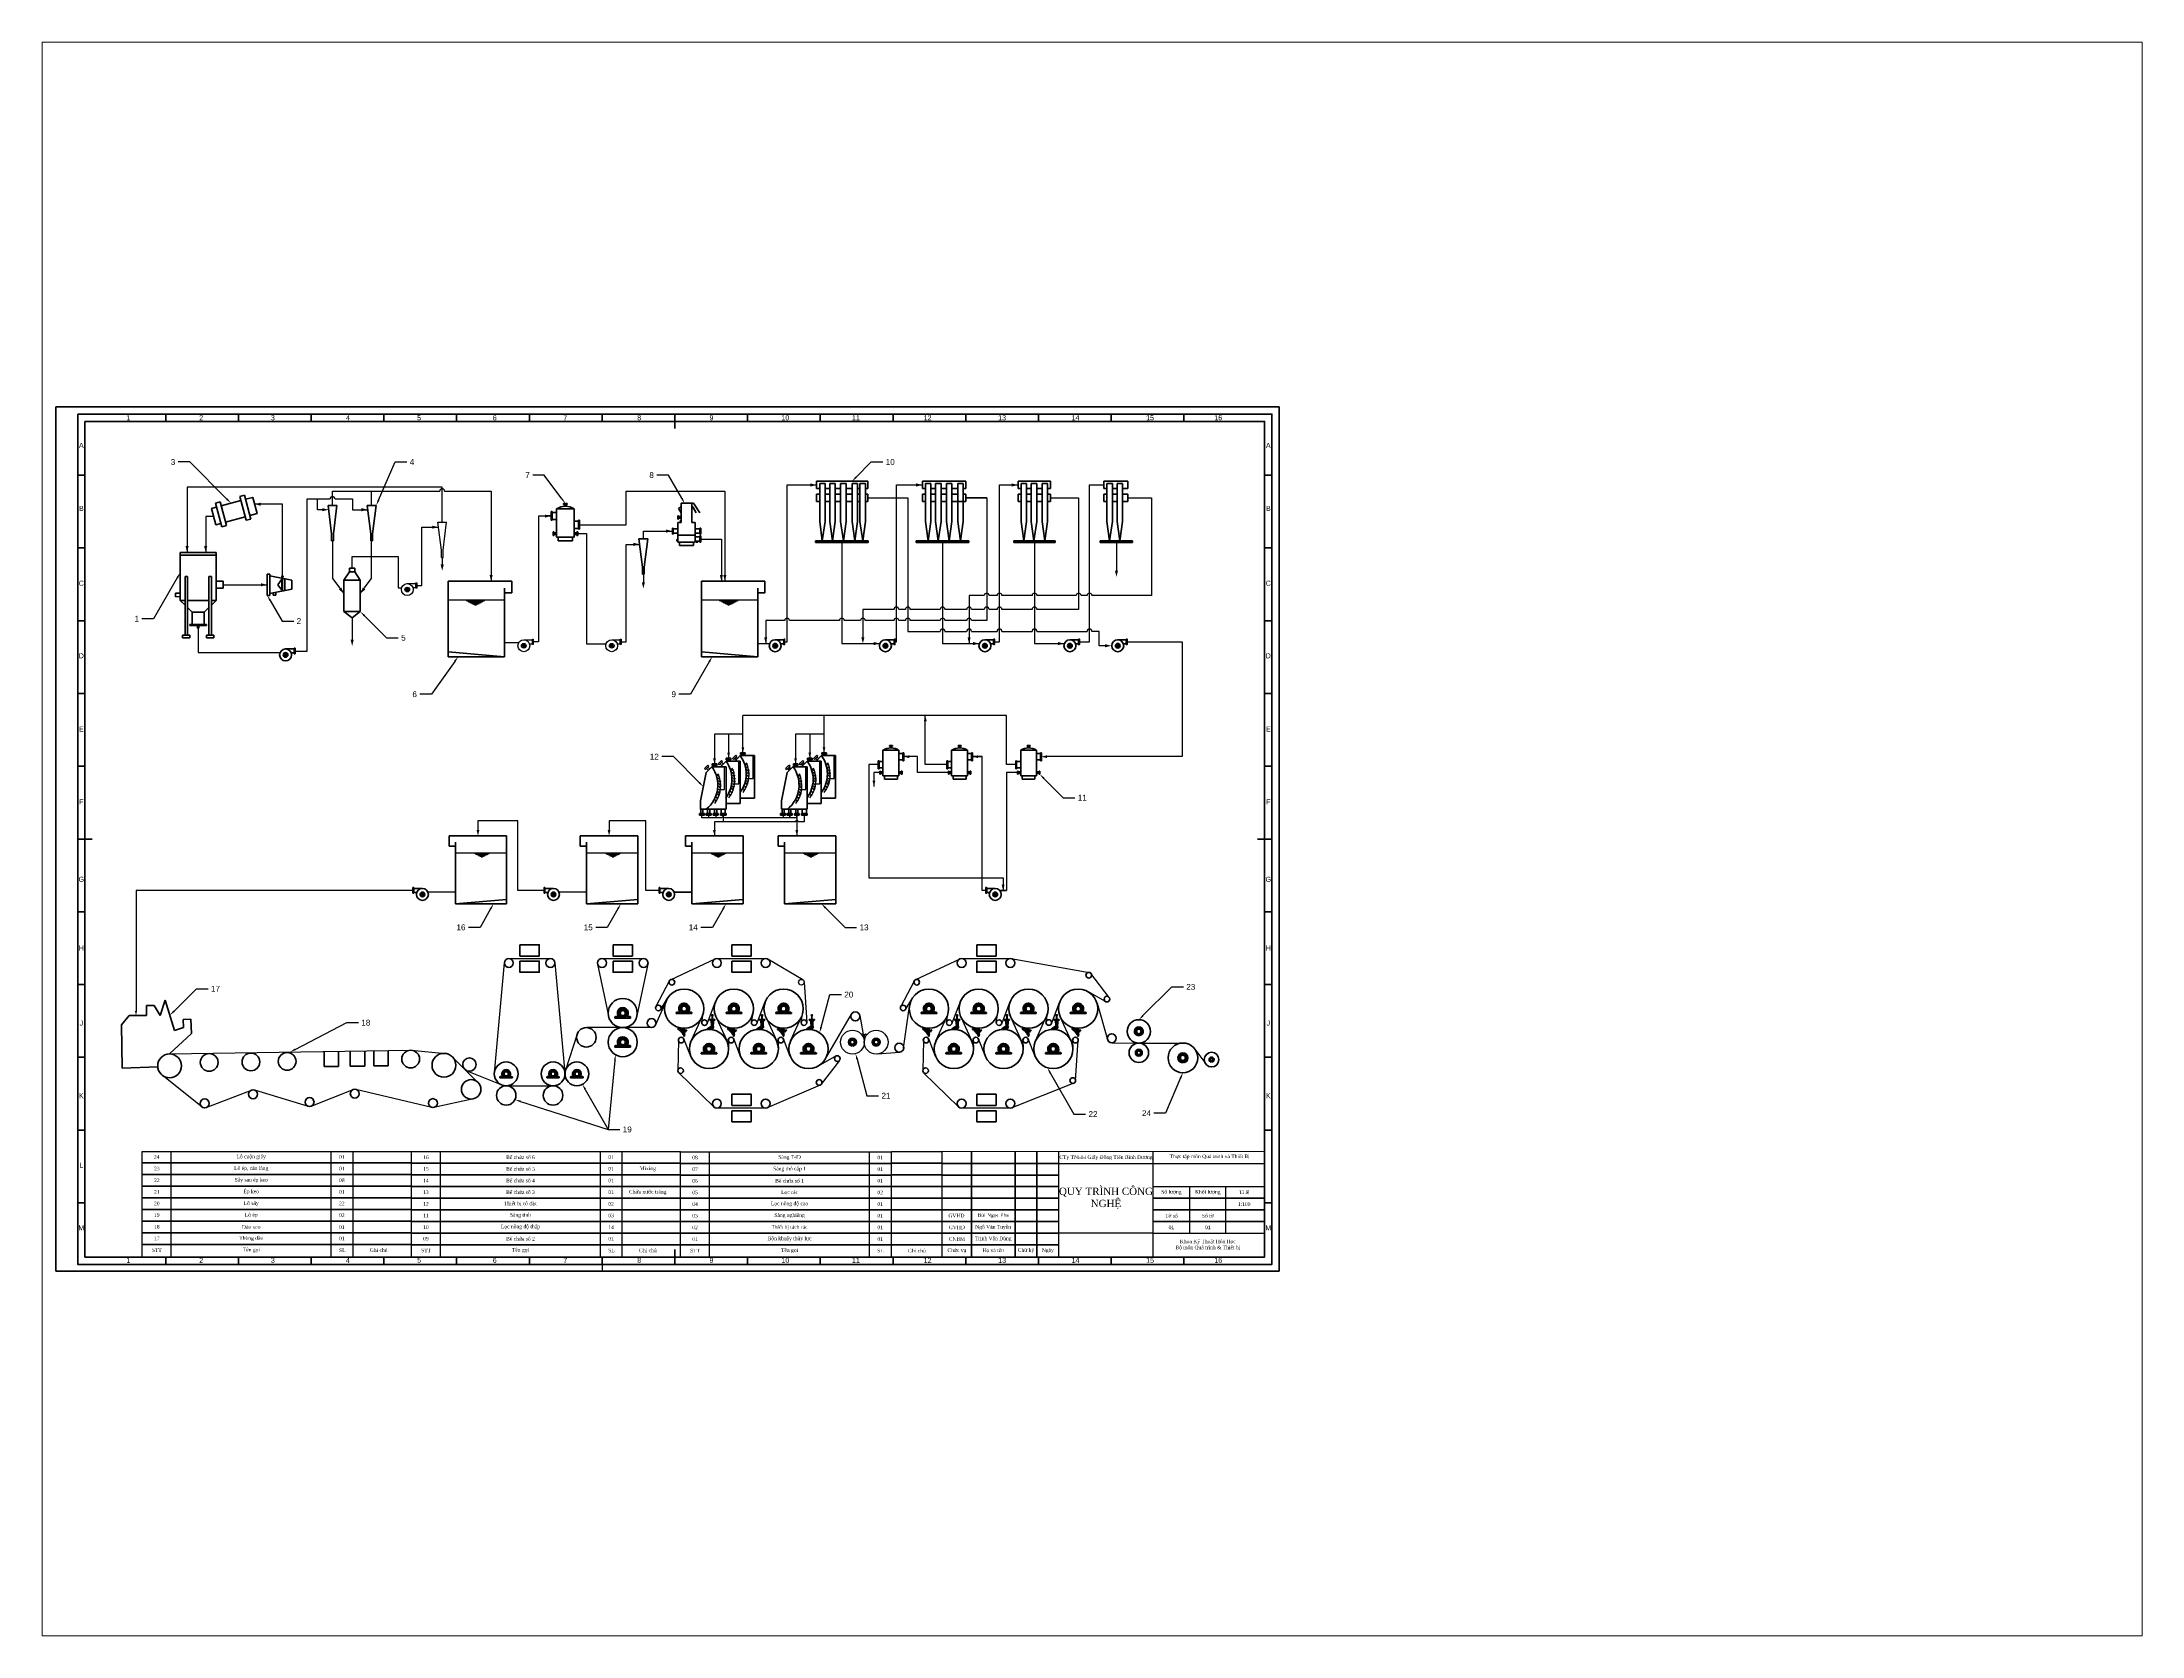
# Paper-space layout 'Layout1' of a CAD drawing. Header units: millimetres. Extents: x 26 to 231, y 20 to 176.
# The model-space entities are those that its viewports show. They can reach past a viewport. Long polylines and large blocks are cut down to what shows.
import ezdxf
from ezdxf import colors
from ezdxf.entities.mleader import LeaderData, LeaderLine
from ezdxf.enums import TextEntityAlignment as Align
from ezdxf.math import Vec2, Vec3

# ---------------------------------------------------------------- set-up
doc = ezdxf.new("R2010")
doc.units = ezdxf.units.MM
for name, pattern in [('ACAD_ISO02W100', [15, 12, -3]), ('ACAD_ISO04W100', [30, 24, -3, 0, -3]), ('CENTER2', [28.575, 19.05, -3.175, 3.175, -3.175]), ('Comos_1', [0]), ('Comos_2', [4, 2, -2]), ('DASHDOT', [30.5, 24, -3, 0.5, -3]), ('DASHED2', [9.525, 6.35, -3.175])]:
    doc.linetypes.add(name, pattern=pattern)
doc.layers.get('0').update_dxf_attribs({"lineweight": 50})
for name, color, linetype, lineweight in [('11', 7, 'Continuous', 70), ('65', 7, 'Continuous', 50), ('chu', 7, 'Continuous', 25), ('Lien_Dam', 7, 'Continuous', 30), ('Lien_Manh', 7, 'Continuous', 30), ('NET MANH', 7, 'Continuous', 35), ('netdam', 7, 'Continuous', 50), ('netdut', 5, 'ACAD_ISO02W100', 25), ('netmanh', 1, 'Continuous', 25), ('truc', 3, 'ACAD_ISO04W100', 25), ('粗实线', 7, 'Continuous', 50), ('细实线', 7, 'Continuous', 13)]:
    doc.layers.add(name, color=color, linetype=linetype, lineweight=lineweight)
for name, color, linetype in [('2', 7, 'Continuous'), ('66', 7, 'Continuous'), ('HATCH', 7, 'Continuous'), ('标注', 7, 'Continuous'), ('虚线', 7, 'DASHED2'), ('轴线', 7, 'CENTER2')]:
    doc.layers.add(name, color=color, linetype=linetype)
doc.styles.get("Standard").update_dxf_attribs({"font": 'arial.ttf'})
doc.styles.add('VnArialH', font='VHARIAL.TTF', dxfattribs={"width": 0.8, "oblique": 15, "height": 5})
doc.dimstyles.new('ISO-25', dxfattribs={"dimtxt": 2.5, "dimasz": 2.5, "dimexe": 1.25, "dimexo": 0.625, "dimtad": 1, "dimtxsty": 'Standard', "dimcen": 2.5, "dimadec": 0, "dimazin": 0, "dimtfac": 1, "dimtmove": 0, "dimatfit": 3, "dimfxl": 1, "dimarcsym": 0})
pattern_1 = [(315, (-51.7828, -12242.7554), (2.245064, 2.245064), []), (45, (-51.7828, -12242.7554), (-2.245064, 2.245064), [])]
pattern_2 = [(45, (12547.924, 63.1513), (-2.245064, 2.245064), []), (135, (12547.924, 63.1513), (-2.245064, -2.245064), [])]

# ---------------------------------------------------------------- blocks, each defined once
blk = doc.blocks.new('A$C43BB0BAF')
at = {"layer": '细实线'}
h = blk.add_hatch(dxfattribs=at)
h.set_pattern_fill('ANSI37', color=256, style=0)
h.set_pattern_definition(pattern_2)
h.paths.add_polyline_path([(256, 254), (245, 254), (245, 242), (256, 242)])
h = blk.add_hatch(dxfattribs=at)
h.set_pattern_fill('ANSI37', color=256, style=0)
h.set_pattern_definition(pattern_2)
h.paths.add_polyline_path([(256, 229), (256, 242), (245, 242), (245, 229)])
at = {"layer": '粗实线'}
for p, q in [((92, 290), (105, 290)), ((92, 0), (92, 290)), ((109, 288), (117, 288)), ((109, 2), (117, 2)), ((113, 254), (110, 285)), ((113, 37), (110, 4)), ((122, 283), (122, 241)), ((122, 7), (122, 49)), ((128, 240), (152, 240)), ((157, 68), (130, 40)), ((138, 108), (207, 177)), ((143, 89), (299, 261)), ((147, 76), (308, 252)), ((152, 250), (152, 215)), ((156, 261), (188, 285)), ((156, 261), (160, 255)), ((157, 255), (169, 255)), ((178, 288), (164, 277)), ((167, 271), (164, 275)), ((171, 288), (165, 283)), ((165, 281), (173, 287)), ((165, 283), (165, 281)), ((165, 281), (167, 279)), ((171, 274), (168, 278)), ((183, 281), (169, 271)), ((169, 255), (169, 226)), ((169, 246), (214, 246)), ((169, 238), (214, 238)), ((171, 259), (237, 311)), ((173, 287), (171, 288)), ((171, 273), (176, 267)), ((171, 261), (172, 260)), ((171, 259), (172, 260)), ((172, 264), (188, 277)), ((175, 285), (173, 287)), ((227, 300), (175, 259)), ((206, 270), (175, 246)), ((179, 280), (176, 284)), ((183, 283), (180, 287)), ((180, 279), (184, 274)), ((198, 264), (182, 251)), ((185, 247), (182, 251)), ((218, 280), (184, 246)), ((189, 250), (186, 255)), ((201, 258), (187, 247)), ((188, 285), (202, 290)), ((191, 277), (192, 276)), ((192, 276), (206, 286)), ((197, 257), (194, 261)), ((201, 260), (198, 264)), ((202, 290), (206, 286)), ((204, 288), (202, 290)), ((215, 282), (206, 270)), ((212, 238), (208, 234)), ((215, 282), (211, 287)), ((211, 287), (215, 282)), ((214, 234), (211, 231)), ((214, 255), (214, 226)), ((227, 255), (214, 255)), ((236, 262), (218, 280)), ((227, 300), (238, 310)), ((236, 262), (229, 255)), ((239, 259), (231, 252)), ((232, 249), (232, 251)), ((232, 251), (237, 251)), ((232, 215), (232, 250)), ((232, 249), (232, 235)), ((232, 235), (232, 233)), ((232, 233), (237, 233)), ((245, 229), (232, 216)), ((238, 310), (237, 311)), ((237, 251), (237, 242)), ((237, 233), (237, 242)), ((239, 259), (245, 253)), ((245, 230), (245, 254)), ((245, 254), (256, 254)), ((245, 254), (245, 254)), ((245, 254), (245, 229)), ((245, 230), (245, 229)), ((256, 229), (245, 229)), ((256, 254), (257, 254)), ((256, 254), (256, 229)), ((256, 229), (257, 230)), ((257, 254), (257, 251)), ((257, 251), (257, 242)), ((257, 242), (257, 230)), ((105, 0), (92, 0))]:
    blk.add_line(p, q, dxfattribs=at)
at = {"layer": '粗实线', "linetype": 'Continuous'}
for p, q in [((296, 241), (218, 179)), ((297, 240), (218, 178)), ((294, 240), (294, 239))]:
    blk.add_line(p, q, dxfattribs=at)
at = {"layer": '粗实线'}
for centre, radius in [((122, 75), 25), ((122, 75), 17.5), ((122, 75), 15), ((122, 75), 11), ((122, 75), 10), ((192, 215), 22.5), ((320, 274), 25)]:
    blk.add_circle(centre, radius, dxfattribs=at)
for centre, radius, start, end in [((105, 285), 4.5, 0, 90), ((105, 4), 4.5, 270, 0), ((128, 255), 15, 185.4343, 270), ((128, 35), 15, 98.645, 174.5657), ((117, 283), 5, 0, 90), ((117, 7), 5, 270, 0), ((145, 101), 10, 135, 228.27169), ((157, 250), 5, 90.14515, 180.14515), ((192, 215), 40, 180.14515, 0.14528), ((129, 68), 28, 359.41532, 26.47084), ((157, 68), 4.365811409664089e-11, 179.42745, 180.59681), ((165, 276), 1.5, 128, 218), ((166, 277), 1.5, 38, 128), ((169, 279), 1.5, 128, 218), ((168, 272), 1.5, 218, 308), ((192, 215), 25, 113.4568, 40.41143), ((169, 273), 1.5, 308, 38), ((172, 275), 1.5, 218, 308), ((173, 262), 2, 128, 218), ((175, 283), 1.5, 38, 128), ((177, 285), 1.5, 128, 218), ((179, 286), 1.5, 38, 128), ((178, 279), 1.5, 308, 38), ((180, 281), 1.5, 218, 308), ((182, 283), 1.5, 308, 38), ((186, 248), 1.5, 218, 308), ((190, 275), 2, 38, 128), ((188, 249), 1.5, 308, 38), ((190, 251), 1.5, 218, 308), ((199, 258), 1.5, 218, 308), ((196, 256), 1.5, 308, 38), ((200, 259), 1.5, 308, 38), ((192, 215), 25, 49.58857, 66.5432), ((217, 166), 15, 117.65789, 135), ((192, 215), 40, 297.65789, 315), ((227, 250), 5, 0.14515, 90.14515), ((241, 253), 4.45, 205.96747, 334.13189), ((241, 231), 4.45, 25.86811, 154.03253)]:
    blk.add_arc(centre, radius, start, end, dxfattribs=at)
at = {"layer": '粗实线', "linetype": 'Continuous'}
for centre, radius, start, end in [((194, 210), 40, 272.36409, 307.99944), ((194, 210), 39, 274.56513, 307.99944), ((295, 242), 3, 308.2134, 259.89569), ((295, 242), 2, 307.76288, 259.78741)]:
    blk.add_arc(centre, radius, start, end, dxfattribs=at)
at = {"layer": '细实线'}
for p, q in [((128, 102), (127, 102)), ((165, 283), (168, 280)), ((173, 284), (171, 288))]:
    blk.add_line(p, q, dxfattribs=at)
blk.add_arc((192, 215), 35, 48.27583, 49.98601, dxfattribs=at)
at = {"layer": '虚线'}
for p, q in [((1, 237), (7, 242)), ((1, 237), (62, 158)), ((95, 245), (7, 242)), ((7, 242), (60, 174)), ((94, 237), (13, 234)), ((89, 197), (54, 169)), ((87, 177), (62, 158)), ((80, 80), (92, 101)), ((86, 59), (82, 63)), ((86, 59), (92, 66)), ((87, 177), (152, 228)), ((89, 197), (169, 260)), ((92, 101), (161, 231)), ((128, 102), (92, 66)), ((94, 237), (145, 241)), ((95, 245), (156, 249)), ((205, 183), (127, 104)), ((136, 210), (130, 218)), ((130, 210), (130, 211)), ((169, 260), (172, 256)), ((171, 259), (170, 259)), ((172, 256), (175, 259)), ((179, 262), (186, 254)), ((188, 269), (194, 261)), ((256, 240), (255, 242))]:
    blk.add_line(p, q, dxfattribs=at)
at = {"layer": '虚线', "linetype": 'Continuous'}
for p, q in [((130, 211), (138, 217)), ((130, 210), (138, 216)), ((138, 217), (163, 186)), ((138, 216), (162, 185))]:
    blk.add_line(p, q, dxfattribs=at)
at = {"layer": '虚线', "linetype": 'DASHDOT'}
for p, q in [((132, 212), (132, 211)), ((135, 215), (136, 215))]:
    blk.add_line(p, q, dxfattribs=at)
at = {"layer": '虚线'}
for centre, radius, start, end in [((93, 73), 15, 152.0117, 227.66308), ((129, 68), 28, 26.47087, 270.58469), ((128, 103), 1.5, 135, 225), ((192, 215), 35, 129.99724, 41.72417)]:
    blk.add_arc(centre, radius, start, end, dxfattribs=at)
at = {"layer": '虚线', "linetype": 'Continuous'}
for radius, end in [(40, 272.36409), (39, 274.56513)]:
    blk.add_arc((194, 210), radius, 217.99944, end, dxfattribs=at)
at = {"layer": '轴线'}
for p, q in [((86, 75), (153, 75)), ((92, 265), (128, 265)), ((136, 265), (92, 265)), ((145, 98), (92, 45)), ((136, 25), (92, 25)), ((101, 96), (152, 45)), ((110, 48), (110, 48)), ((144, 82), (116, 55)), ((122, 109), (122, 44)), ((122, 49), (122, 45)), ((238, 215), (145, 215)), ((146, 83), (303, 256)), ((149, 88), (149, 88)), ((226, 181), (157, 249)), ((158, 242), (260, 242)), ((166, 288), (182, 268)), ((216, 240), (167, 190)), ((181, 269), (195, 251)), ((192, 175), (192, 249)), ((243, 224), (193, 273)), ((289, 242), (344, 297)), ((297, 297), (340, 254)), ((314, 280), (344, 251))]:
    blk.add_line(p, q, dxfattribs=at)
at = {"layer": '轴线', "linetype": 'DASHDOT'}
for p, q in [((301, 247), (289, 237)), ((290, 248), (299, 236))]:
    blk.add_line(p, q, dxfattribs=at)
blk = doc.blocks.new('*U159')
at = {"layer": 'netdam'}
for radius in [0.234, 0.126]:
    blk.add_circle((0, 0), radius, dxfattribs=at)
blk = doc.blocks.new('*U160')
at = {"layer": 'netdam', "color": 0, "linetype": 'ByBlock', "lineweight": -2, "transparency": 16777216}
for p, rotation in [((67.1, 16.5), 60.00000000000001), ((71.8, 19.2), 300.0000000000001), ((73.4, 16.5), 240), ((68.7, 13.8), 120), ((71.8, 13.8), 180)]:
    blk.add_blockref('*U159', p, dxfattribs=dict(at, rotation=rotation))
blk.add_blockref('*U159', (68.7, 19.2), dxfattribs=at)
blk = doc.blocks.new('*U157')
at = {"layer": 'netdam'}
blk.add_circle((0, 0), 0.045, dxfattribs=at)
at = {"layer": 'netmanh'}
blk.add_arc((0, 0), 0.054, 278.5447, 194.5447, dxfattribs=at)
at = {"layer": 'truc'}
blk.add_line((0, 0.1), (0, -0.1), dxfattribs=at)
blk = doc.blocks.new('*U158')
at = {"layer": 'truc', "color": 0, "linetype": 'ByBlock', "lineweight": -2, "transparency": 16777216}
for p, rotation in [((235.5, 90.7), 59.99999999999999), ((235.5, 88.7), 120), ((237.2, 87.8), 180), ((238.9, 90.7), 300.0000000000001), ((238.9, 88.7), 240)]:
    blk.add_blockref('*U157', p, dxfattribs=dict(at, rotation=rotation))
blk.add_blockref('*U157', (237.2, 91.6), dxfattribs=at)
blk = doc.blocks.new('*U163')
at = {"layer": 'netdam'}
for radius in [0.234, 0.126]:
    blk.add_circle((0, 0), radius, dxfattribs=at)
blk = doc.blocks.new('*U164')
at = {"layer": 'netdam', "color": 0, "linetype": 'ByBlock', "lineweight": -2, "transparency": 16777216}
for p, rotation in [((67.1, 16.5), 60.00000000000001), ((71.8, 19.2), 300.0000000000001), ((73.4, 16.5), 240), ((68.7, 13.8), 120), ((71.8, 13.8), 180)]:
    blk.add_blockref('*U163', p, dxfattribs=dict(at, rotation=rotation))
blk.add_blockref('*U163', (68.7, 19.2), dxfattribs=at)
blk = doc.blocks.new('*U161')
at = {"layer": 'netdam'}
blk.add_circle((0, 0), 0.045, dxfattribs=at)
at = {"layer": 'netmanh'}
blk.add_arc((0, 0), 0.054, 278.5447, 194.5447, dxfattribs=at)
at = {"layer": 'truc'}
blk.add_line((0, 0.1), (0, -0.1), dxfattribs=at)
blk = doc.blocks.new('*U162')
at = {"layer": 'truc', "color": 0, "linetype": 'ByBlock', "lineweight": -2, "transparency": 16777216}
for p, rotation in [((235.5, 90.7), 59.99999999999999), ((235.5, 88.7), 120), ((237.2, 87.8), 180), ((238.9, 90.7), 300.0000000000001), ((238.9, 88.7), 240)]:
    blk.add_blockref('*U161', p, dxfattribs=dict(at, rotation=rotation))
blk.add_blockref('*U161', (237.2, 91.6), dxfattribs=at)
blk = doc.blocks.new('*U171')
at = {"layer": 'netdam'}
for radius in [0.234, 0.126]:
    blk.add_circle((0, 0), radius, dxfattribs=at)
blk = doc.blocks.new('*U172')
at = {"layer": 'netdam', "color": 0, "linetype": 'ByBlock', "lineweight": -2, "transparency": 16777216}
for p, rotation in [((67.1, 16.5), 60.00000000000001), ((71.8, 19.2), 300.0000000000001), ((73.4, 16.5), 240), ((68.7, 13.8), 120), ((71.8, 13.8), 180)]:
    blk.add_blockref('*U171', p, dxfattribs=dict(at, rotation=rotation))
blk.add_blockref('*U171', (68.7, 19.2), dxfattribs=at)
blk = doc.blocks.new('*U169')
at = {"layer": 'netdam'}
blk.add_circle((0, 0), 0.045, dxfattribs=at)
at = {"layer": 'netmanh'}
blk.add_arc((0, 0), 0.054, 278.5447, 194.5447, dxfattribs=at)
at = {"layer": 'truc'}
blk.add_line((0, 0.1), (0, -0.1), dxfattribs=at)
blk = doc.blocks.new('*U170')
at = {"layer": 'truc', "color": 0, "linetype": 'ByBlock', "lineweight": -2, "transparency": 16777216}
for p, rotation in [((235.5, 90.7), 59.99999999999999), ((235.5, 88.7), 120), ((237.2, 87.8), 180), ((238.9, 90.7), 300.0000000000001), ((238.9, 88.7), 240)]:
    blk.add_blockref('*U169', p, dxfattribs=dict(at, rotation=rotation))
blk.add_blockref('*U169', (237.2, 91.6), dxfattribs=at)
blk = doc.blocks.new('*U175')
at = {"layer": 'netdam'}
for radius in [0.234, 0.126]:
    blk.add_circle((0, 0), radius, dxfattribs=at)
blk = doc.blocks.new('*U176')
at = {"layer": 'netdam', "color": 0, "linetype": 'ByBlock', "lineweight": -2, "transparency": 16777216}
for p, rotation in [((67.1, 16.5), 60.00000000000001), ((71.8, 19.2), 300.0000000000001), ((73.4, 16.5), 240), ((68.7, 13.8), 120), ((71.8, 13.8), 180)]:
    blk.add_blockref('*U175', p, dxfattribs=dict(at, rotation=rotation))
blk.add_blockref('*U175', (68.7, 19.2), dxfattribs=at)
blk = doc.blocks.new('*U173')
at = {"layer": 'netdam'}
blk.add_circle((0, 0), 0.045, dxfattribs=at)
at = {"layer": 'netmanh'}
blk.add_arc((0, 0), 0.054, 278.5447, 194.5447, dxfattribs=at)
at = {"layer": 'truc'}
blk.add_line((0, 0.1), (0, -0.1), dxfattribs=at)
blk = doc.blocks.new('*U174')
at = {"layer": 'truc', "color": 0, "linetype": 'ByBlock', "lineweight": -2, "transparency": 16777216}
for p, rotation in [((235.5, 90.7), 59.99999999999999), ((235.5, 88.7), 120), ((237.2, 87.8), 180), ((238.9, 90.7), 300.0000000000001), ((238.9, 88.7), 240)]:
    blk.add_blockref('*U173', p, dxfattribs=dict(at, rotation=rotation))
blk.add_blockref('*U173', (237.2, 91.6), dxfattribs=at)
blk = doc.blocks.new('*U179')
at = {"layer": 'netdam'}
for radius in [0.234, 0.126]:
    blk.add_circle((0, 0), radius, dxfattribs=at)
blk = doc.blocks.new('*U180')
at = {"layer": 'netdam', "color": 0, "linetype": 'ByBlock', "lineweight": -2, "transparency": 16777216}
for p, rotation in [((67.1, 16.5), 60.00000000000001), ((71.8, 19.2), 300.0000000000001), ((73.4, 16.5), 240), ((68.7, 13.8), 120), ((71.8, 13.8), 180)]:
    blk.add_blockref('*U179', p, dxfattribs=dict(at, rotation=rotation))
blk.add_blockref('*U179', (68.7, 19.2), dxfattribs=at)
blk = doc.blocks.new('*U177')
at = {"layer": 'netdam'}
blk.add_circle((0, 0), 0.045, dxfattribs=at)
at = {"layer": 'netmanh'}
blk.add_arc((0, 0), 0.054, 278.5447, 194.5447, dxfattribs=at)
at = {"layer": 'truc'}
blk.add_line((0, 0.1), (0, -0.1), dxfattribs=at)
blk = doc.blocks.new('*U178')
at = {"layer": 'truc', "color": 0, "linetype": 'ByBlock', "lineweight": -2, "transparency": 16777216}
for p, rotation in [((235.5, 90.7), 59.99999999999999), ((235.5, 88.7), 120), ((237.2, 87.8), 180), ((238.9, 90.7), 300.0000000000001), ((238.9, 88.7), 240)]:
    blk.add_blockref('*U177', p, dxfattribs=dict(at, rotation=rotation))
blk.add_blockref('*U177', (237.2, 91.6), dxfattribs=at)
blk = doc.blocks.new('*U187')
at = {"layer": 'netdam'}
for radius in [0.234, 0.126]:
    blk.add_circle((0, 0), radius, dxfattribs=at)
blk = doc.blocks.new('*U188')
at = {"layer": 'netdam', "color": 0, "linetype": 'ByBlock', "lineweight": -2, "transparency": 16777216}
for p, rotation in [((67.1, 16.5), 60.00000000000001), ((71.8, 19.2), 300.0000000000001), ((73.4, 16.5), 240), ((68.7, 13.8), 120), ((71.8, 13.8), 180)]:
    blk.add_blockref('*U187', p, dxfattribs=dict(at, rotation=rotation))
blk.add_blockref('*U187', (68.7, 19.2), dxfattribs=at)
blk = doc.blocks.new('*U185')
at = {"layer": 'netdam'}
blk.add_circle((0, 0), 0.045, dxfattribs=at)
at = {"layer": 'netmanh'}
blk.add_arc((0, 0), 0.054, 278.5447, 194.5447, dxfattribs=at)
at = {"layer": 'truc'}
blk.add_line((0, 0.1), (0, -0.1), dxfattribs=at)
blk = doc.blocks.new('*U186')
at = {"layer": 'truc', "color": 0, "linetype": 'ByBlock', "lineweight": -2, "transparency": 16777216}
for p, rotation in [((235.5, 90.7), 59.99999999999999), ((235.5, 88.7), 120), ((237.2, 87.8), 180), ((238.9, 90.7), 300.0000000000001), ((238.9, 88.7), 240)]:
    blk.add_blockref('*U185', p, dxfattribs=dict(at, rotation=rotation))
blk.add_blockref('*U185', (237.2, 91.6), dxfattribs=at)
blk = doc.blocks.new('*U211')
at = {"layer": 'netdam'}
for radius in [0.234, 0.126]:
    blk.add_circle((0, 0), radius, dxfattribs=at)
blk = doc.blocks.new('*U212')
at = {"layer": 'netdam', "color": 0, "linetype": 'ByBlock', "lineweight": -2, "transparency": 16777216}
for p, rotation in [((67.1, 16.5), 60.00000000000001), ((71.8, 19.2), 300.0000000000001), ((73.4, 16.5), 240), ((68.7, 13.8), 120), ((71.8, 13.8), 180)]:
    blk.add_blockref('*U211', p, dxfattribs=dict(at, rotation=rotation))
blk.add_blockref('*U211', (68.7, 19.2), dxfattribs=at)
blk = doc.blocks.new('*U209')
at = {"layer": 'netdam'}
blk.add_circle((0, 0), 0.045, dxfattribs=at)
at = {"layer": 'netmanh'}
blk.add_arc((0, 0), 0.054, 278.5447, 194.5447, dxfattribs=at)
at = {"layer": 'truc'}
blk.add_line((0, 0.1), (0, -0.1), dxfattribs=at)
blk = doc.blocks.new('*U210')
at = {"layer": 'truc', "color": 0, "linetype": 'ByBlock', "lineweight": -2, "transparency": 16777216}
for p, rotation in [((235.5, 90.7), 59.99999999999999), ((235.5, 88.7), 120), ((237.2, 87.8), 180), ((238.9, 90.7), 300.0000000000001), ((238.9, 88.7), 240)]:
    blk.add_blockref('*U209', p, dxfattribs=dict(at, rotation=rotation))
blk.add_blockref('*U209', (237.2, 91.6), dxfattribs=at)
blk = doc.blocks.new('*U215')
at = {"layer": 'netdam'}
for radius in [0.234, 0.126]:
    blk.add_circle((0, 0), radius, dxfattribs=at)
blk = doc.blocks.new('*U216')
at = {"layer": 'netdam', "color": 0, "linetype": 'ByBlock', "lineweight": -2, "transparency": 16777216}
for p, rotation in [((67.1, 16.5), 60.00000000000001), ((71.8, 19.2), 300.0000000000001), ((73.4, 16.5), 240), ((68.7, 13.8), 120), ((71.8, 13.8), 180)]:
    blk.add_blockref('*U215', p, dxfattribs=dict(at, rotation=rotation))
blk.add_blockref('*U215', (68.7, 19.2), dxfattribs=at)
blk = doc.blocks.new('*U213')
at = {"layer": 'netdam'}
blk.add_circle((0, 0), 0.045, dxfattribs=at)
at = {"layer": 'netmanh'}
blk.add_arc((0, 0), 0.054, 278.5447, 194.5447, dxfattribs=at)
at = {"layer": 'truc'}
blk.add_line((0, 0.1), (0, -0.1), dxfattribs=at)
blk = doc.blocks.new('*U214')
at = {"layer": 'truc', "color": 0, "linetype": 'ByBlock', "lineweight": -2, "transparency": 16777216}
for p, rotation in [((235.5, 90.7), 59.99999999999999), ((235.5, 88.7), 120), ((237.2, 87.8), 180), ((238.9, 90.7), 300.0000000000001), ((238.9, 88.7), 240)]:
    blk.add_blockref('*U213', p, dxfattribs=dict(at, rotation=rotation))
blk.add_blockref('*U213', (237.2, 91.6), dxfattribs=at)
blk = doc.blocks.new('*U219')
at = {"layer": 'netdam'}
for radius in [0.187, 0.101]:
    blk.add_circle((0, 0), radius, dxfattribs=at)
blk = doc.blocks.new('*U220')
at = {"layer": 'netdam', "color": 0, "linetype": 'ByBlock', "lineweight": -2, "transparency": 16777216}
blk.add_blockref('*U219', (55, 15.4), dxfattribs=at)
for p, rotation in [((57.5, 15.4), 300.0000000000001), ((53.7, 13.2), 60.00000000000001), ((55, 11), 120), ((57.5, 11), 180), ((58.7, 13.2), 240)]:
    blk.add_blockref('*U219', p, dxfattribs=dict(at, rotation=rotation))
blk = doc.blocks.new('*U217')
at = {"layer": 'netdam'}
blk.add_circle((0, 0), 0.036, dxfattribs=at)
at = {"layer": 'netmanh'}
blk.add_arc((0, 0), 0.0432, 278.5447, 194.5447, dxfattribs=at)
at = {"layer": 'truc'}
blk.add_line((0, 0), (0, 0), dxfattribs=at)
blk = doc.blocks.new('*U218')
at = {"layer": 'truc', "color": 0, "linetype": 'ByBlock', "lineweight": -2, "transparency": 16777216}
for p, rotation in [((188.4, 72.5), 59.99999999999999), ((191.1, 72.5), 299.9999999999999), ((188.4, 71), 120), ((189.8, 70.2), 180), ((191.1, 71), 240)]:
    blk.add_blockref('*U217', p, dxfattribs=dict(at, rotation=rotation))
blk.add_blockref('*U217', (189.8, 73.3), dxfattribs=at)
blk = doc.blocks.new('*U223')
at = {"layer": 'netdam'}
for radius in [0.187, 0.101]:
    blk.add_circle((0, 0), radius, dxfattribs=at)
blk = doc.blocks.new('*U224')
at = {"layer": 'netdam', "color": 0, "linetype": 'ByBlock', "lineweight": -2, "transparency": 16777216}
blk.add_blockref('*U223', (55, 15.4), dxfattribs=at)
for p, rotation in [((57.5, 15.4), 300.0000000000001), ((53.7, 13.2), 60.00000000000001), ((55, 11), 120), ((57.5, 11), 180), ((58.7, 13.2), 240)]:
    blk.add_blockref('*U223', p, dxfattribs=dict(at, rotation=rotation))
blk = doc.blocks.new('*U221')
at = {"layer": 'netdam'}
blk.add_circle((0, 0), 0.036, dxfattribs=at)
at = {"layer": 'netmanh'}
blk.add_arc((0, 0), 0.0432, 278.5447, 194.5447, dxfattribs=at)
at = {"layer": 'truc'}
blk.add_line((0, 0), (0, 0), dxfattribs=at)
blk = doc.blocks.new('*U222')
at = {"layer": 'truc', "color": 0, "linetype": 'ByBlock', "lineweight": -2, "transparency": 16777216}
for p, rotation in [((188.4, 72.5), 59.99999999999999), ((191.1, 72.5), 299.9999999999999), ((188.4, 71), 120), ((189.8, 70.2), 180), ((191.1, 71), 240)]:
    blk.add_blockref('*U221', p, dxfattribs=dict(at, rotation=rotation))
blk.add_blockref('*U221', (189.8, 73.3), dxfattribs=at)
blk = doc.blocks.new('*U227')
at = {"layer": 'netdam'}
for radius in [0.187, 0.101]:
    blk.add_circle((0, 0), radius, dxfattribs=at)
blk = doc.blocks.new('*U228')
at = {"layer": 'netdam', "color": 0, "linetype": 'ByBlock', "lineweight": -2, "transparency": 16777216}
blk.add_blockref('*U227', (55, 15.4), dxfattribs=at)
for p, rotation in [((57.5, 15.4), 300.0000000000001), ((53.7, 13.2), 60.00000000000001), ((55, 11), 120), ((57.5, 11), 180), ((58.7, 13.2), 240)]:
    blk.add_blockref('*U227', p, dxfattribs=dict(at, rotation=rotation))
blk = doc.blocks.new('*U225')
at = {"layer": 'netdam'}
blk.add_circle((0, 0), 0.036, dxfattribs=at)
at = {"layer": 'netmanh'}
blk.add_arc((0, 0), 0.0432, 278.5447, 194.5447, dxfattribs=at)
at = {"layer": 'truc'}
blk.add_line((0, 0), (0, 0), dxfattribs=at)
blk = doc.blocks.new('*U226')
at = {"layer": 'truc', "color": 0, "linetype": 'ByBlock', "lineweight": -2, "transparency": 16777216}
for p, rotation in [((188.4, 72.5), 59.99999999999999), ((191.1, 72.5), 299.9999999999999), ((188.4, 71), 120), ((189.8, 70.2), 180), ((191.1, 71), 240)]:
    blk.add_blockref('*U225', p, dxfattribs=dict(at, rotation=rotation))
blk.add_blockref('*U225', (189.8, 73.3), dxfattribs=at)
blk = doc.blocks.new('*U231')
at = {"layer": 'netdam'}
for radius in [0.234, 0.126]:
    blk.add_circle((0, 0), radius, dxfattribs=at)
blk = doc.blocks.new('*U232')
at = {"layer": 'netdam', "color": 0, "linetype": 'ByBlock', "lineweight": -2, "transparency": 16777216}
for p, rotation in [((67.1, 16.5), 60.00000000000001), ((71.8, 19.2), 300.0000000000001), ((73.4, 16.5), 240), ((68.7, 13.8), 120), ((71.8, 13.8), 180)]:
    blk.add_blockref('*U231', p, dxfattribs=dict(at, rotation=rotation))
blk.add_blockref('*U231', (68.7, 19.2), dxfattribs=at)
blk = doc.blocks.new('*U229')
at = {"layer": 'netdam'}
blk.add_circle((0, 0), 0.045, dxfattribs=at)
at = {"layer": 'netmanh'}
blk.add_arc((0, 0), 0.054, 278.5447, 194.5447, dxfattribs=at)
at = {"layer": 'truc'}
blk.add_line((0, 0.1), (0, -0.1), dxfattribs=at)
blk = doc.blocks.new('*U230')
at = {"layer": 'truc', "color": 0, "linetype": 'ByBlock', "lineweight": -2, "transparency": 16777216}
for p, rotation in [((235.5, 90.7), 59.99999999999999), ((235.5, 88.7), 120), ((237.2, 87.8), 180), ((238.9, 90.7), 300.0000000000001), ((238.9, 88.7), 240)]:
    blk.add_blockref('*U229', p, dxfattribs=dict(at, rotation=rotation))
blk.add_blockref('*U229', (237.2, 91.6), dxfattribs=at)
blk = doc.blocks.new('*U235')
at = {"layer": 'netdam'}
for radius in [0.234, 0.126]:
    blk.add_circle((0, 0), radius, dxfattribs=at)
blk = doc.blocks.new('*U236')
at = {"layer": 'netdam', "color": 0, "linetype": 'ByBlock', "lineweight": -2, "transparency": 16777216}
for p, rotation in [((67.1, 16.5), 60.00000000000001), ((71.8, 19.2), 300.0000000000001), ((73.4, 16.5), 240), ((68.7, 13.8), 120), ((71.8, 13.8), 180)]:
    blk.add_blockref('*U235', p, dxfattribs=dict(at, rotation=rotation))
blk.add_blockref('*U235', (68.7, 19.2), dxfattribs=at)
blk = doc.blocks.new('*U233')
at = {"layer": 'netdam'}
blk.add_circle((0, 0), 0.045, dxfattribs=at)
at = {"layer": 'netmanh'}
blk.add_arc((0, 0), 0.054, 278.5447, 194.5447, dxfattribs=at)
at = {"layer": 'truc'}
blk.add_line((0, 0.1), (0, -0.1), dxfattribs=at)
blk = doc.blocks.new('*U234')
at = {"layer": 'truc', "color": 0, "linetype": 'ByBlock', "lineweight": -2, "transparency": 16777216}
for p, rotation in [((235.5, 90.7), 59.99999999999999), ((235.5, 88.7), 120), ((237.2, 87.8), 180), ((238.9, 90.7), 300.0000000000001), ((238.9, 88.7), 240)]:
    blk.add_blockref('*U233', p, dxfattribs=dict(at, rotation=rotation))
blk.add_blockref('*U233', (237.2, 91.6), dxfattribs=at)
blk = doc.blocks.new('*U239')
at = {"layer": 'netdam'}
for radius in [0.234, 0.126]:
    blk.add_circle((0, 0), radius, dxfattribs=at)
blk = doc.blocks.new('*U240')
at = {"layer": 'netdam', "color": 0, "linetype": 'ByBlock', "lineweight": -2, "transparency": 16777216}
for p, rotation in [((67.1, 16.5), 60.00000000000001), ((71.8, 19.2), 300.0000000000001), ((73.4, 16.5), 240), ((68.7, 13.8), 120), ((71.8, 13.8), 180)]:
    blk.add_blockref('*U239', p, dxfattribs=dict(at, rotation=rotation))
blk.add_blockref('*U239', (68.7, 19.2), dxfattribs=at)
blk = doc.blocks.new('*U237')
at = {"layer": 'netdam'}
blk.add_circle((0, 0), 0.045, dxfattribs=at)
at = {"layer": 'netmanh'}
blk.add_arc((0, 0), 0.054, 278.5447, 194.5447, dxfattribs=at)
at = {"layer": 'truc'}
blk.add_line((0, 0.1), (0, -0.1), dxfattribs=at)
blk = doc.blocks.new('*U238')
at = {"layer": 'truc', "color": 0, "linetype": 'ByBlock', "lineweight": -2, "transparency": 16777216}
for p, rotation in [((235.5, 90.7), 59.99999999999999), ((235.5, 88.7), 120), ((237.2, 87.8), 180), ((238.9, 90.7), 300.0000000000001), ((238.9, 88.7), 240)]:
    blk.add_blockref('*U237', p, dxfattribs=dict(at, rotation=rotation))
blk.add_blockref('*U237', (237.2, 91.6), dxfattribs=at)
blk = doc.blocks.new('*U243')
at = {"layer": 'netdam'}
for radius in [0.234, 0.126]:
    blk.add_circle((0, 0), radius, dxfattribs=at)
blk = doc.blocks.new('*U244')
at = {"layer": 'netdam', "color": 0, "linetype": 'ByBlock', "lineweight": -2, "transparency": 16777216}
for p, rotation in [((67.1, 16.5), 60.00000000000001), ((71.8, 19.2), 300.0000000000001), ((73.4, 16.5), 240), ((68.7, 13.8), 120), ((71.8, 13.8), 180)]:
    blk.add_blockref('*U243', p, dxfattribs=dict(at, rotation=rotation))
blk.add_blockref('*U243', (68.7, 19.2), dxfattribs=at)
blk = doc.blocks.new('*U241')
at = {"layer": 'netdam'}
blk.add_circle((0, 0), 0.045, dxfattribs=at)
at = {"layer": 'netmanh'}
blk.add_arc((0, 0), 0.054, 278.5447, 194.5447, dxfattribs=at)
at = {"layer": 'truc'}
blk.add_line((0, 0.1), (0, -0.1), dxfattribs=at)
blk = doc.blocks.new('*U242')
at = {"layer": 'truc', "color": 0, "linetype": 'ByBlock', "lineweight": -2, "transparency": 16777216}
for p, rotation in [((235.5, 90.7), 59.99999999999999), ((235.5, 88.7), 120), ((237.2, 87.8), 180), ((238.9, 90.7), 300.0000000000001), ((238.9, 88.7), 240)]:
    blk.add_blockref('*U241', p, dxfattribs=dict(at, rotation=rotation))
blk.add_blockref('*U241', (237.2, 91.6), dxfattribs=at)
blk = doc.blocks.new('*U247')
at = {"layer": 'netdam'}
for radius in [0.234, 0.126]:
    blk.add_circle((0, 0), radius, dxfattribs=at)
blk = doc.blocks.new('*U248')
at = {"layer": 'netdam', "color": 0, "linetype": 'ByBlock', "lineweight": -2, "transparency": 16777216}
for p, rotation in [((67.1, 16.5), 60.00000000000001), ((71.8, 19.2), 300.0000000000001), ((73.4, 16.5), 240), ((68.7, 13.8), 120), ((71.8, 13.8), 180)]:
    blk.add_blockref('*U247', p, dxfattribs=dict(at, rotation=rotation))
blk.add_blockref('*U247', (68.7, 19.2), dxfattribs=at)
blk = doc.blocks.new('*U245')
at = {"layer": 'netdam'}
blk.add_circle((0, 0), 0.045, dxfattribs=at)
at = {"layer": 'netmanh'}
blk.add_arc((0, 0), 0.054, 278.5447, 194.5447, dxfattribs=at)
at = {"layer": 'truc'}
blk.add_line((0, 0.1), (0, -0.1), dxfattribs=at)
blk = doc.blocks.new('*U246')
at = {"layer": 'truc', "color": 0, "linetype": 'ByBlock', "lineweight": -2, "transparency": 16777216}
for p, rotation in [((235.5, 90.7), 59.99999999999999), ((235.5, 88.7), 120), ((237.2, 87.8), 180), ((238.9, 90.7), 300.0000000000001), ((238.9, 88.7), 240)]:
    blk.add_blockref('*U245', p, dxfattribs=dict(at, rotation=rotation))
blk.add_blockref('*U245', (237.2, 91.6), dxfattribs=at)
blk = doc.blocks.new('*U251')
at = {"layer": 'netdam'}
for radius in [0.234, 0.126]:
    blk.add_circle((0, 0), radius, dxfattribs=at)
blk = doc.blocks.new('*U252')
at = {"layer": 'netdam', "color": 0, "linetype": 'ByBlock', "lineweight": -2, "transparency": 16777216}
for p, rotation in [((67.1, 16.5), 60.00000000000001), ((71.8, 19.2), 300.0000000000001), ((73.4, 16.5), 240), ((68.7, 13.8), 120), ((71.8, 13.8), 180)]:
    blk.add_blockref('*U251', p, dxfattribs=dict(at, rotation=rotation))
blk.add_blockref('*U251', (68.7, 19.2), dxfattribs=at)
blk = doc.blocks.new('*U249')
at = {"layer": 'netdam'}
blk.add_circle((0, 0), 0.045, dxfattribs=at)
at = {"layer": 'netmanh'}
blk.add_arc((0, 0), 0.054, 278.5447, 194.5447, dxfattribs=at)
at = {"layer": 'truc'}
blk.add_line((0, 0.1), (0, -0.1), dxfattribs=at)
blk = doc.blocks.new('*U250')
at = {"layer": 'truc', "color": 0, "linetype": 'ByBlock', "lineweight": -2, "transparency": 16777216}
for p, rotation in [((235.5, 90.7), 59.99999999999999), ((235.5, 88.7), 120), ((237.2, 87.8), 180), ((238.9, 90.7), 300.0000000000001), ((238.9, 88.7), 240)]:
    blk.add_blockref('*U249', p, dxfattribs=dict(at, rotation=rotation))
blk.add_blockref('*U249', (237.2, 91.6), dxfattribs=at)
blk = doc.blocks.new('*U255')
at = {"layer": 'netdam'}
for radius in [0.234, 0.126]:
    blk.add_circle((0, 0), radius, dxfattribs=at)
blk = doc.blocks.new('*U256')
at = {"layer": 'netdam', "color": 0, "linetype": 'ByBlock', "lineweight": -2, "transparency": 16777216}
for p, rotation in [((67.1, 16.5), 60.00000000000001), ((71.8, 19.2), 300.0000000000001), ((73.4, 16.5), 240), ((68.7, 13.8), 120), ((71.8, 13.8), 180)]:
    blk.add_blockref('*U255', p, dxfattribs=dict(at, rotation=rotation))
blk.add_blockref('*U255', (68.7, 19.2), dxfattribs=at)
blk = doc.blocks.new('*U253')
at = {"layer": 'netdam'}
blk.add_circle((0, 0), 0.045, dxfattribs=at)
at = {"layer": 'netmanh'}
blk.add_arc((0, 0), 0.054, 278.5447, 194.5447, dxfattribs=at)
at = {"layer": 'truc'}
blk.add_line((0, 0.1), (0, -0.1), dxfattribs=at)
blk = doc.blocks.new('*U254')
at = {"layer": 'truc', "color": 0, "linetype": 'ByBlock', "lineweight": -2, "transparency": 16777216}
for p, rotation in [((235.5, 90.7), 59.99999999999999), ((235.5, 88.7), 120), ((237.2, 87.8), 180), ((238.9, 90.7), 300.0000000000001), ((238.9, 88.7), 240)]:
    blk.add_blockref('*U253', p, dxfattribs=dict(at, rotation=rotation))
blk.add_blockref('*U253', (237.2, 91.6), dxfattribs=at)
blk = doc.blocks.new('*U257')
at = {"layer": 'netdam'}
blk.add_circle((0, 0), 0.0405, dxfattribs=at)
at = {"layer": 'netmanh'}
blk.add_arc((0, 0), 0.0486, 278.5447, 194.5447, dxfattribs=at)
at = {"layer": 'truc'}
blk.add_line((0, 0), (0, 0), dxfattribs=at)
blk = doc.blocks.new('*U258')
at = {"layer": 'truc', "color": 0, "linetype": 'ByBlock', "lineweight": -2, "transparency": 16777216}
for p, rotation in [((212, 81.6), 59.99999999999999), ((212, 79.9), 120), ((213.5, 79), 180), ((215, 81.6), 299.9999999999999), ((215, 79.9), 240)]:
    blk.add_blockref('*U257', p, dxfattribs=dict(at, rotation=rotation))
blk.add_blockref('*U257', (213.5, 82.5), dxfattribs=at)
blk = doc.blocks.new('*U259')
at = {"layer": 'netdam'}
blk.add_circle((0, 0), 0.0315, dxfattribs=at)
at = {"layer": 'netmanh'}
blk.add_arc((0, 0), 0.0378, 278.5447, 194.5447, dxfattribs=at)
at = {"layer": 'truc'}
blk.add_line((0, 0), (0, 0), dxfattribs=at)
blk = doc.blocks.new('*U260')
at = {"layer": 'truc', "color": 0, "linetype": 'ByBlock', "lineweight": -2, "transparency": 16777216}
for p, rotation in [((164.9, 63.5), 59.99999999999999), ((164.9, 62.1), 120), ((166.1, 61.4), 180), ((167.2, 63.5), 299.9999999999999), ((167.2, 62.1), 240)]:
    blk.add_blockref('*U259', p, dxfattribs=dict(at, rotation=rotation))
blk.add_blockref('*U259', (166.1, 64.2), dxfattribs=at)
blk = doc.blocks.new('*U261')
at = {"layer": 'netdam'}
blk.add_circle((0, 0), 0.045, dxfattribs=at)
at = {"layer": 'netmanh'}
blk.add_arc((0, 0), 0.054, 278.5447, 194.5447, dxfattribs=at)
at = {"layer": 'truc'}
blk.add_line((0, 0.1), (0, -0.1), dxfattribs=at)
blk = doc.blocks.new('*U262')
at = {"layer": 'truc', "color": 0, "linetype": 'ByBlock', "lineweight": -2, "transparency": 16777216}
for p, rotation in [((235.5, 90.7), 59.99999999999999), ((235.5, 88.7), 120), ((237.2, 87.8), 180), ((238.9, 90.7), 300.0000000000001), ((238.9, 88.7), 240)]:
    blk.add_blockref('*U261', p, dxfattribs=dict(at, rotation=rotation))
blk.add_blockref('*U261', (237.2, 91.6), dxfattribs=at)
blk = doc.blocks.new('*U263')
at = {"layer": 'netdam'}
blk.add_circle((0, 0), 0.0225, dxfattribs=at)
at = {"layer": 'netmanh'}
blk.add_arc((0, 0), 0.027, 278.5447, 194.5447, dxfattribs=at)
at = {"layer": 'truc'}
blk.add_line((0, 0), (0, 0), dxfattribs=at)
blk = doc.blocks.new('*U264')
at = {"layer": 'truc', "color": 0, "linetype": 'ByBlock', "lineweight": -2, "transparency": 16777216}
for p, rotation in [((117.8, 45.3), 59.99999999999999), ((117.8, 44.4), 120), ((118.6, 43.9), 180), ((119.4, 45.3), 300.0000000000001), ((119.4, 44.4), 240)]:
    blk.add_blockref('*U263', p, dxfattribs=dict(at, rotation=rotation))
blk.add_blockref('*U263', (118.6, 45.8), dxfattribs=at)
blk = doc.blocks.new('*U265')
at = {"layer": 'netdam'}
blk.add_circle((0, 0), 0.036, dxfattribs=at)
at = {"layer": 'netmanh'}
blk.add_arc((0, 0), 0.0432, 278.5447, 194.5447, dxfattribs=at)
at = {"layer": 'truc'}
blk.add_line((0, 0), (0, 0), dxfattribs=at)
blk = doc.blocks.new('*U266')
at = {"layer": 'truc', "color": 0, "linetype": 'ByBlock', "lineweight": -2, "transparency": 16777216}
for p, rotation in [((188.4, 72.5), 59.99999999999999), ((191.1, 72.5), 299.9999999999999), ((188.4, 71), 120), ((189.8, 70.2), 180), ((191.1, 71), 240)]:
    blk.add_blockref('*U265', p, dxfattribs=dict(at, rotation=rotation))
blk.add_blockref('*U265', (189.8, 73.3), dxfattribs=at)
blk = doc.blocks.new('*U267')
at = {"layer": 'netdam'}
blk.add_circle((0, 0), 0.036, dxfattribs=at)
at = {"layer": 'netmanh'}
blk.add_arc((0, 0), 0.0432, 278.5447, 194.5447, dxfattribs=at)
at = {"layer": 'truc'}
blk.add_line((0, 0), (0, 0), dxfattribs=at)
blk = doc.blocks.new('*U268')
at = {"layer": 'truc', "color": 0, "linetype": 'ByBlock', "lineweight": -2, "transparency": 16777216}
for p, rotation in [((188.4, 72.5), 59.99999999999999), ((191.1, 72.5), 299.9999999999999), ((188.4, 71), 120), ((189.8, 70.2), 180), ((191.1, 71), 240)]:
    blk.add_blockref('*U267', p, dxfattribs=dict(at, rotation=rotation))
blk.add_blockref('*U267', (189.8, 73.3), dxfattribs=at)
blk = doc.blocks.new('A$C6F1474AB')
at = {"layer": '细实线'}
h = blk.add_hatch(dxfattribs=at)
h.set_pattern_fill('ANSI37', color=256, angle=-90, style=0)
h.set_pattern_definition(pattern_1)
h.paths.add_polyline_path([(115, 49), (127, 49), (127, 60), (115, 60)])
h = blk.add_hatch(dxfattribs=at)
h.set_pattern_fill('ANSI37', color=256, angle=-90, style=0)
h.set_pattern_definition(pattern_1)
h.paths.add_polyline_path([(140, 49), (140, 60), (127, 60), (127, 49)])
at = {"layer": '标注'}
blk.add_line((91, 242), (91, 242), dxfattribs=at)
at = {"layer": '粗实线'}
for p, q in [((0, 403), (0, 388)), ((94, 403), (0, 403)), ((37, 388), (3, 391)), ((5, 383), (47, 383)), ((70, 140), (51, 374)), ((56, 283), (64, 131)), ((70, 299), (65, 298)), ((96, 43), (84, 77)), ((90, 243), (89, 243)), ((94, 539), (94, 298)), ((115, 50), (96, 43)), ((136, 153), (100, 153)), ((140, 136), (100, 136)), ((106, 91), (100, 91)), ((100, 73), (140, 73)), ((106, 539), (106, 298)), ((106, 403), (200, 403)), ((117, 60), (106, 92)), ((118, 70), (110, 93)), ((140, 91), (110, 91)), ((115, 49), (115, 60)), ((115, 60), (139, 60)), ((115, 60), (115, 60)), ((140, 60), (115, 60)), ((115, 49), (115, 48)), ((140, 49), (115, 49)), ((127, 48), (115, 48)), ((118, 73), (118, 68)), ((120, 73), (118, 73)), ((118, 68), (127, 68)), ((134, 73), (120, 73)), ((123, 136), (123, 91)), ((136, 68), (127, 68)), ((136, 48), (127, 48)), ((131, 159), (149, 374)), ((131, 136), (131, 91)), ((220, 79), (131, 74)), ((134, 73), (136, 73)), ((140, 153), (136, 153)), ((136, 73), (136, 68)), ((139, 48), (136, 48)), ((209, 86), (139, 83)), ((139, 60), (140, 60)), ((140, 49), (139, 48)), ((140, 153), (140, 153)), ((140, 153), (140, 136)), ((140, 73), (140, 91)), ((148, 62), (140, 84)), ((140, 59), (148, 62)), ((140, 60), (140, 49)), ((149, 125), (230, 72)), ((195, 383), (153, 383)), ((163, 388), (197, 391)), ((200, 403), (200, 388)), ((226, 65), (231, 73)), ((226, 65), (259, 43)), ((230, 72), (233, 76)), ((231, 73), (233, 76)), ((231, 73), (241, 66)), ((233, 76), (300, 32)), ((235, 52), (238, 57)), ((235, 50), (250, 40)), ((238, 57), (255, 45)), ((239, 49), (242, 54)), ((241, 66), (262, 53)), ((242, 54), (247, 62)), ((248, 44), (251, 48)), ((251, 48), (257, 56)), ((252, 41), (255, 45)), ((257, 56), (258, 59)), ((259, 43), (274, 39)), ((262, 53), (311, 21)), ((277, 43), (274, 39)), ((274, 39), (277, 43)), ((286, 48), (276, 60)), ((283, 43), (286, 48)), ((300, 32), (311, 22)), ((311, 22), (311, 21))]:
    blk.add_line(p, q, dxfattribs=at)
at = {"layer": '粗实线', "linetype": 'ByBlock'}
for p, q in [((129, 154), (130, 153)), ((138, 148), (276, 60)), ((233, 76), (283, 43))]:
    blk.add_line(p, q, dxfattribs=at)
at = {"layer": '粗实线'}
for centre, radius in [((100, 563), 25), ((100, 278), 25), ((100, 113), 22.5), ((100, 278), 15), ((100, 278), 11), ((137, 119), 4.25)]:
    blk.add_circle(centre, radius, dxfattribs=at)
for centre, radius, start, end in [((3, 394), 3, 180, 270), ((5, 388), 5, 180, 270), ((36, 373), 15, 3.10766, 84.5657), ((100, 113), 50, 137.4153, 256.63299), ((100, 113), 40, 90, 270), ((100, 113), 22.5, 90, 270), ((116, 64), 4.45, 295.86811, 64.03253), ((136, 158), 5, 176.89234, 270), ((138, 64), 4.45, 115.96747, 244.13189), ((100, 113), 50, 323.36701, 36.8699), ((164, 373), 15, 95.4343, 176.89234), ((195, 388), 5, 270, 0), ((197, 394), 3, 270, 0), ((236, 51), 1.5, 147.06119, 237.06119), ((238, 50), 1.5, 237.06119, 327.06119), ((240, 48), 1.5, 147.06119, 237.06119), ((247, 44), 1.5, 237.06119, 327.06119), ((249, 43), 1.5, 147.06119, 237.06119), ((251, 42), 1.5, 237.06119, 327.06119)]:
    blk.add_arc(centre, radius, start, end, dxfattribs=at)
at = {"layer": '细实线'}
blk.add_arc((137, 119), 5, 275.17745, 189, dxfattribs=at)
at = {"layer": '虚线'}
for p, q in [((14, 383), (14, 403)), ((36, 383), (36, 403)), ((90, 243), (70, 299)), ((126, 137), (88, 241)), ((131, 102), (110, 91)), ((122, 91), (122, 73)), ((123, 136), (123, 153)), ((123, 91), (123, 73)), ((124, 305), (134, 267)), ((131, 136), (131, 153)), ((131, 102), (146, 61)), ((132, 91), (132, 73)), ((132, 91), (132, 73)), ((164, 383), (164, 403)), ((186, 383), (186, 403))]:
    blk.add_line(p, q, dxfattribs=at)
at = {"layer": '虚线', "linetype": 'ByBlock'}
for p, q in [((249, 65), (250, 67)), ((252, 69), (253, 71)), ((254, 72), (254, 73)), ((258, 59), (259, 61)), ((261, 63), (262, 65)), ((263, 66), (264, 67))]:
    blk.add_line(p, q, dxfattribs=at)
at = {"layer": '虚线'}
for centre, radius, start, end in [((71, 284), 15, 107.33692, 182.9883), ((110, 281), 28, 59.41531, 330.58469), ((90, 241), 1.5, 110, 200)]:
    blk.add_arc(centre, radius, start, end, dxfattribs=at)
at = {"layer": '轴线'}
for p, q in [((25, 374), (25, 403)), ((30, 113), (170, 113)), ((151, 278), (49, 278)), ((71, 109), (56, 106)), ((57, 563), (144, 563)), ((72, 271), (141, 289)), ((142, 84), (77, 60)), ((95, 142), (93, 158)), ((95, 297), (106, 258)), ((100, 599), (100, 39)), ((100, 61), (100, 408)), ((100, 113), (100, 113)), ((103, 308), (103, 308)), ((105, 301), (115, 263)), ((105, 85), (107, 69)), ((117, 254), (117, 254)), ((127, 127), (127, 164)), ((127, 147), (127, 45)), ((127, 68), (127, 98)), ((129, 118), (144, 120)), ((175, 374), (175, 403)), ((243, 46), (266, 81)), ((252, 59), (254, 63))]:
    blk.add_line(p, q, dxfattribs=at)
blk.add_circle((100, 113), 37.5, dxfattribs=at)
at = {"layer": '标注'}
blk.add_leader([(281, 41), (280, 41)], dimstyle='ISO-25', override={"dimgap": 0.625, "dimtad": 1, "dimlfac": 5, "dimldrblk": 'DotSmall'}, dxfattribs=at)

msp = doc.modelspace()

# ---------------------------------------------------------------- hatches: boundary and pattern name
at = {"layer": 'HATCH'}
h = msp.add_hatch(dxfattribs=at)
h.set_pattern_fill('DASH', color=256, scale=0.2)
h.set_pattern_definition([(0, (-677.65237, -73.5639), (0.635, 0.635), [0.635, -0.635])])
edge = h.paths.add_edge_path()
edge.add_spline(control_points=[(601.2, 212.5), (600.9, 212.5), (600.7, 212), (600.5, 211.5)], knot_values=[0, 0, 0, 0, 1.177534, 1.177534, 1.177534, 1.177534], degree=3, periodic=0)
edge.add_arc((593.9, 206.7), 8.18, 9.983, 35.8576, ccw=False)
edge.add_line((601.9, 208.1), (601.2, 212.5))
edge = h.paths.add_edge_path()
edge.add_spline(control_points=[(603.6, 211.5), (603.4, 212), (603.1, 213), (602.1, 211.4), (601.4, 212.4), (601.2, 212.5)], knot_values=[1.177534, 1.177534, 1.177534, 1.177534, 2.333476, 3.431029, 4.512415, 4.512415, 4.512415, 4.512415], degree=3, periodic=0)
edge.add_line((601.2, 212.5), (601.9, 208.1))
edge.add_arc((593.9, 206.7), 8.18, 0, 9.983, ccw=False)
edge.add_arc((610.2, 206.7), 8.18, 144.3771, 180, ccw=False)
at = {"layer": '细实线'}
h = msp.add_hatch(dxfattribs=at)
h.set_pattern_fill('ANSI37', color=256, style=0)
h.set_pattern_definition(pattern_2)
h.paths.add_polyline_path([(1470.4, 303.4), (1470.9, 303.4), (1470.9, 302.8), (1470.4, 302.8)])
h = msp.add_hatch(dxfattribs=at)
h.set_pattern_fill('ANSI37', color=256, style=0)
h.set_pattern_definition(pattern_2)
h.paths.add_polyline_path([(1470.4, 302.2), (1470.4, 302.8), (1470.9, 302.8), (1470.9, 302.2)])

# ---------------------------------------------------------------- linework, layer by layer
for p, q in [((887.3, 643.3), (46.3, 643.3)), ((46.3, 643.3), (46.3, 49.3)), ((56.3, 643.3), (46.3, 643.3)), ((46.3, 643.3), (46.3, 633.3)), ((521.8, 633.3), (521.8, 638.3)), ((887.3, 643.3), (877.3, 643.3)), ((887.3, 49.3), (887.3, 643.3)), ((887.3, 633.3), (887.3, 643.3)), ((671.8, 580.8), (686.2, 580.8)), ((386.8, 568.3), (384.5, 568.3)), ((66.3, 446.3), (61.3, 446.3)), ((683.2, 402.9), (676.4, 402.9)), ((699.8, 311), (695.1, 311)), ((46.3, 49.3), (46.3, 59.3)), ((887.3, 49.3), (887.3, 59.3)), ((46.3, 49.3), (887.3, 49.3)), ((46.3, 49.3), (56.3, 49.3)), ((887.3, 49.3), (877.3, 49.3))]:
    msp.add_line(p, q)
at = {"color": 0, "linetype": 'Continuous', "lineweight": 70}
for p, q in [((386.8, 565.3), (386.8, 571.4)), ((386.8, 571.4), (387.4, 571.4)), ((387.4, 565.3), (386.8, 565.3)), ((387.4, 571.4), (387.4, 565.3)), ((390.5, 570.7), (387.4, 570.7)), ((390.5, 565.9), (387.4, 565.9)), ((390.5, 573.2), (402.6, 573.2)), ((390.5, 553.7), (390.5, 573.2)), ((395.3, 576.8), (397.8, 576.8)), ((395.3, 576.8), (395.3, 576.2)), ((395.3, 576.2), (397.8, 576.2)), ((396, 576.2), (396, 575)), ((397.2, 576.2), (397.2, 575)), ((397.8, 576.8), (397.8, 576.2)), ((402.6, 573.2), (402.6, 553.7)), ((402.6, 564.7), (405.7, 564.7)), ((405.7, 565.3), (405.7, 559.2)), ((406.3, 565.3), (405.7, 565.3)), ((406.3, 559.2), (406.3, 565.3)), ((388.1, 554.9), (388.1, 557.4)), ((388.1, 557.4), (388.7, 557.4)), ((388.7, 554.9), (388.1, 554.9)), ((388.7, 557.4), (388.7, 554.9)), ((388.7, 556.8), (390.5, 556.8)), ((390.5, 555.6), (388.7, 555.6)), ((402.6, 553.7), (390.5, 553.7)), ((391.7, 553.7), (391.7, 551.3)), ((391.7, 551.3), (401.4, 551.3)), ((401.4, 551.3), (401.4, 553.7)), ((402.6, 559.8), (405.7, 559.8)), ((404.5, 556.8), (402.6, 556.8)), ((402.6, 555.6), (404.5, 555.6)), ((405.1, 557.4), (404.5, 557.4)), ((404.5, 557.4), (404.5, 554.9)), ((404.5, 554.9), (405.1, 554.9)), ((405.1, 554.9), (405.1, 557.4)), ((405.7, 559.2), (406.3, 559.2)), ((625.9, 407.3), (614.9, 407.3)), ((614.9, 407.3), (614.9, 389.7)), ((621.5, 410.6), (619.3, 410.6)), ((619.3, 410.6), (619.3, 410)), ((621.5, 410), (619.3, 410)), ((619.9, 410), (619.9, 408.9)), ((621, 410), (621, 408.9)), ((621.5, 410.6), (621.5, 410)), ((625.9, 389.7), (625.9, 407.3)), ((625.9, 405.1), (628.6, 405.1)), ((628.6, 405.6), (628.6, 400.1)), ((629.2, 405.6), (628.6, 405.6)), ((629.2, 400.1), (629.2, 405.6)), ((673.1, 407.3), (662.1, 407.3)), ((662.1, 407.3), (662.1, 389.7)), ((668.7, 410.6), (666.5, 410.6)), ((666.5, 410.6), (666.5, 410)), ((668.7, 410), (666.5, 410)), ((667.1, 410), (667.1, 408.9)), ((668.2, 410), (668.2, 408.9)), ((668.7, 410.6), (668.7, 410)), ((673.1, 389.7), (673.1, 407.3)), ((673.1, 405.1), (675.8, 405.1)), ((675.8, 405.6), (675.8, 400.1)), ((676.4, 405.6), (675.8, 405.6)), ((676.4, 400.1), (676.4, 405.6)), ((720.5, 407.3), (709.6, 407.3)), ((709.6, 407.3), (709.6, 389.7)), ((716.1, 410.6), (714, 410.6)), ((714, 410.6), (714, 410)), ((716.1, 410), (714, 410)), ((714.5, 410), (714.5, 408.9)), ((715.6, 410), (715.6, 408.9)), ((716.1, 410.6), (716.1, 410)), ((720.5, 389.7), (720.5, 407.3)), ((720.5, 405.1), (723.3, 405.1)), ((723.3, 405.6), (723.3, 400.1)), ((723.8, 405.6), (723.3, 405.6)), ((723.8, 400.1), (723.8, 405.6)), ((611.6, 394.6), (611.6, 400.1)), ((611.6, 400.1), (612.2, 400.1)), ((612.2, 394.6), (611.6, 394.6)), ((612.2, 400.1), (612.2, 394.6)), ((614.9, 399.6), (612.2, 399.6)), ((614.9, 395.2), (612.2, 395.2)), ((612.7, 390.8), (612.7, 393)), ((612.7, 393), (613.3, 393)), ((613.3, 390.8), (612.7, 390.8)), ((613.3, 393), (613.3, 390.8)), ((613.3, 392.5), (614.9, 392.5)), ((614.9, 391.4), (613.3, 391.4)), ((625.9, 400.7), (628.6, 400.7)), ((627.5, 392.5), (625.9, 392.5)), ((625.9, 391.4), (627.5, 391.4)), ((628.1, 393), (627.5, 393)), ((627.5, 393), (627.5, 390.8)), ((627.5, 390.8), (628.1, 390.8)), ((628.1, 390.8), (628.1, 393)), ((628.6, 400.1), (629.2, 400.1)), ((658.8, 394.6), (658.8, 400.1)), ((658.8, 400.1), (659.4, 400.1)), ((659.4, 394.6), (658.8, 394.6)), ((659.4, 400.1), (659.4, 394.6)), ((662.1, 399.6), (659.4, 399.6)), ((662.1, 395.2), (659.4, 395.2)), ((659.9, 390.8), (659.9, 393)), ((659.9, 393), (660.5, 393)), ((660.5, 390.8), (659.9, 390.8)), ((660.5, 393), (660.5, 390.8)), ((660.5, 392.5), (662.1, 392.5)), ((662.1, 391.4), (660.5, 391.4)), ((673.1, 400.7), (675.8, 400.7)), ((674.7, 392.5), (673.1, 392.5)), ((673.1, 391.4), (674.7, 391.4)), ((675.3, 393), (674.7, 393)), ((674.7, 393), (674.7, 390.8)), ((674.7, 390.8), (675.3, 390.8)), ((675.3, 390.8), (675.3, 393)), ((675.8, 400.1), (676.4, 400.1)), ((706.3, 394.6), (706.3, 400.1)), ((706.3, 400.1), (706.8, 400.1)), ((706.8, 394.6), (706.3, 394.6)), ((706.8, 400.1), (706.8, 394.6)), ((709.6, 399.6), (706.8, 399.6)), ((709.6, 395.2), (706.8, 395.2)), ((707.4, 390.8), (707.4, 393)), ((707.4, 393), (707.9, 393)), ((707.9, 390.8), (707.4, 390.8)), ((707.9, 393), (707.9, 390.8)), ((707.9, 392.5), (709.6, 392.5)), ((709.6, 391.4), (707.9, 391.4)), ((720.5, 400.7), (723.3, 400.7)), ((722.2, 392.5), (720.5, 392.5)), ((720.5, 391.4), (722.2, 391.4)), ((722.7, 393), (722.2, 393)), ((722.2, 393), (722.2, 390.8)), ((722.2, 390.8), (722.7, 390.8)), ((722.7, 390.8), (722.7, 393)), ((723.3, 400.1), (723.8, 400.1)), ((614.9, 389.7), (625.9, 389.7)), ((616, 387.5), (616, 389.7)), ((624.8, 387.5), (616, 387.5)), ((624.8, 389.7), (624.8, 387.5)), ((662.1, 389.7), (673.1, 389.7)), ((663.2, 387.5), (663.2, 389.7)), ((672, 387.5), (663.2, 387.5)), ((672, 389.7), (672, 387.5)), ((709.6, 389.7), (720.5, 389.7)), ((710.7, 387.5), (710.7, 389.7)), ((719.4, 387.5), (710.7, 387.5)), ((719.4, 389.7), (719.4, 387.5))]:
    msp.add_line(p, q, dxfattribs=at)
for points in [[(233.8, 572.6, 0, 2.16, 0), (229.5, 572.6, 2.16, 2.16, 0)], [(311.9, 535, 2.16, 0, 0), (311.9, 530.7, 0, 0, 0)], [(345.5, 527.8, 2.16, 0, 0), (345.5, 523.5, 0, 0, 0)], [(612.8, 480.6, 0, 2.16, 0), (608.5, 480.6, 2.16, 2.16, 0)], [(674.1, 480.6, 0, 2.16, 0), (674.1, 485, 2.16, 2.16, 0)], [(681.2, 480.6, 0, 2.16, 0), (676.9, 480.6, 2.16, 2.16, 0)], [(739.6, 480.6, 0, 2.16, 0), (735.3, 480.6, 2.16, 2.16, 0)], [(508.8, 405.7, 1.95, 0, 0), (508.8, 401.8, 0, 0, 0)], [(518.6, 409.4, 1.95, 0, 0), (518.6, 405.5, 0, 0, 0)], [(574.4, 409.4, 1.95, 0, 0), (574.4, 405.5, 0, 0, 0)], [(499.1, 401.8, 1.95, 0, 0), (499.1, 397.9, 0, 0, 0)], [(554.8, 401.8, 1.95, 0, 0), (554.8, 397.9, 0, 0, 0)], [(629.2, 402.9, 0, 1.95, 0), (633.1, 402.9, 1.95, 1.95, 0)], [(676.4, 402.9, 0, 1.95, 0), (680.3, 402.9, 1.95, 1.95, 0)], [(723.8, 402.9, 0, 1.95, 0), (727.7, 402.9, 1.95, 1.95, 0)], [(608.7, 386.4, 1.95, 0, 0), (608.7, 382.5, 0, 0, 0)], [(697.5, 314.9, 1.95, 0, 0), (697.5, 311, 0, 0, 0)]]:
    msp.add_lwpolyline(points, format="xyseb")
for centre, radius in [((396.6, 564), 11), ((620.4, 398.9), 9.96), ((667.6, 398.9), 9.96), ((715, 398.9), 9.96)]:
    msp.add_arc(centre, radius, 56.6038, 123.3962, dxfattribs=at)
at = {"layer": '11'}
msp.add_lwpolyline([(66.3, 633.3), (877.3, 633.3), (877.3, 59), (66.3, 59)], close=True, dxfattribs=at)
at = {"layer": '2', "color": 0, "linetype": 'Comos_1', "lineweight": 70}
for p, q in [((474.4, 573.4), (476.2, 574.6)), ((476.2, 570.4), (474.4, 573.4))]:
    msp.add_line(p, q, dxfattribs=at)
at = {"layer": '65', "color": 0, "linetype": 'Comos_1', "lineweight": 70}
for p, q in [((473.8, 563.7), (476.2, 563.7)), ((476.2, 563.7), (476.2, 577)), ((483.5, 563.7), (483.5, 577)), ((485.9, 563.7), (483.5, 563.7)), ((484.1, 574.6), (486.5, 570.4)), ((484.7, 577), (489, 570.4)), ((572.8, 405.5), (576, 405.5)), ((572.8, 404.5), (572.8, 405.5)), ((576, 404.5), (572.8, 404.5)), ((573.8, 403.6), (573.8, 404.5)), ((575.2, 404.5), (575.2, 403.6)), ((576, 405.5), (576, 404.5)), ((559.7, 400.3), (560.4, 399.6)), ((572.5, 399.9), (562.8, 399.9)), ((563, 401.8), (566.2, 401.8)), ((566.2, 400.8), (563, 400.8)), ((564, 399.9), (564, 400.8)), ((565.5, 400.8), (565.5, 399.9)), ((566.2, 401.8), (566.2, 400.8)), ((567.2, 401.7), (569.5, 404)), ((567.9, 401), (567.2, 401.7)), ((570.2, 403.3), (567.9, 401)), ((569.7, 400.6), (568.6, 401.7)), ((572.6, 403.6), (569, 399.9)), ((569.5, 404), (570.2, 403.3)), ((570.6, 401.6), (569.6, 402.6)), ((572.5, 370.6), (572.5, 399.9)), ((582.3, 403.6), (572.6, 403.6)), ((582.3, 374.3), (582.3, 403.6)), ((572.6, 374.3), (582.3, 374.3))]:
    msp.add_line(p, q, dxfattribs=at)
at = {"layer": '65', "color": 0, "linetype": 'Comos_2', "lineweight": 70}
msp.add_line((473.8, 555.2), (485.9, 555.2), dxfattribs=at)
at = {"layer": '65', "color": 7, "linetype": 'Comos_1', "lineweight": 70}
for p, q in [((315.9, 523.5), (359.7, 523.5)), ((315.9, 523.5), (315.9, 471.6)), ((359.7, 515.4), (359.7, 523.5)), ((354.8, 471.6), (354.8, 518.6)), ((359.7, 515.4), (354.8, 515.4)), ((315.9, 474.9), (354.8, 471.6)), ((315.9, 471.6), (354.8, 471.6))]:
    msp.add_line(p, q, dxfattribs=at)
at = {"layer": '65', "color": 7, "linetype": 'Comos_1', "lineweight": 25}
for p, q in [((354.8, 510.5), (315.9, 510.5)), ((328.3, 510.2), (341.3, 510.2)), ((329, 509.9), (340.5, 509.9)), ((329.7, 509.5), (339.9, 509.5)), ((330.3, 509.2), (339.2, 509.2)), ((331, 508.9), (338.6, 508.9)), ((331.6, 508.6), (337.9, 508.6)), ((332.2, 508.2), (337.3, 508.2)), ((332.9, 507.9), (336.7, 507.9)), ((333.5, 507.6), (336, 507.6)), ((334.2, 507.3), (335.4, 507.3))]:
    msp.add_line(p, q, dxfattribs=at)
at = {"layer": '65', "color": 0, "linetype": 'Comos_1', "lineweight": 25}
for p, q in [((571.5, 384.3), (571.5, 399.9)), ((576.8, 397.6), (576, 397.9)), ((576.8, 397.6), (576.2, 397.4)), ((576.8, 397.6), (576.5, 396.8)), ((577.4, 395.5), (576.6, 395.7)), ((577.4, 395.5), (576.9, 395.2)), ((577.9, 393.5), (577.1, 393.8)), ((577.4, 395.5), (577.2, 394.7)), ((578.1, 391.4), (577.3, 391.8)), ((578.1, 389.5), (577.3, 389.9)), ((577.9, 393.5), (577.4, 393.2)), ((578.1, 391.4), (577.5, 391.3)), ((577.9, 393.5), (577.6, 392.7)), ((578.1, 391.4), (577.7, 390.7)), ((581.3, 388), (581.3, 403.6)), ((575.3, 380.3), (574.6, 380.8)), ((575.3, 380.3), (574.8, 380.2)), ((575.3, 380.3), (574.9, 379.6)), ((576.2, 382.1), (575.6, 382.6)), ((576.2, 382.1), (575.7, 382)), ((576.2, 382.1), (575.8, 381.5)), ((577.1, 384.2), (576.4, 384.6)), ((577.1, 384.2), (576.5, 384.1)), ((577.1, 384.2), (576.6, 383.5)), ((577.6, 385.9), (576.9, 386.4)), ((577.6, 385.9), (577, 385.8)), ((577.6, 385.9), (577.1, 385.2)), ((577.9, 387.7), (577.2, 388)), ((577.9, 387.7), (577.4, 387.5)), ((578.1, 389.5), (577.6, 389.3)), ((577.9, 387.7), (577.6, 386.9)), ((578.1, 389.5), (577.8, 388.8)), ((578.4, 388), (581.3, 388))]:
    msp.add_line(p, q, dxfattribs=at)
for centre, radius in [((577, 397.8), 0.289), ((577.7, 395.7), 0.289), ((578.2, 393.6), 0.281), ((578.3, 391.6), 0.281), ((578.4, 389.6), 0.281), ((575.6, 380.3), 0.281), ((576.5, 382.2), 0.281), ((577.4, 384.2), 0.281), ((577.8, 386), 0.281), ((578.2, 387.8), 0.281)]:
    msp.add_circle(centre, radius, dxfattribs=at)
at = {"layer": '65', "color": 0, "linetype": 'Comos_2', "lineweight": 50}
for centre in [(545.6, 387.3), (555.4, 391)]:
    msp.add_arc(centre, 21.3, 323.7055, 36.2945, dxfattribs=at)
at = {"layer": '65', "color": 0, "linetype": 'Comos_1', "lineweight": 25}
msp.add_arc((558.7, 390.5), 20, 322.2014, 24.1982, dxfattribs=at)
at = {"layer": '66', "color": 0, "linetype": 'Comos_1', "lineweight": 70}
for p, q in [((473.8, 566.1), (473.8, 568.5)), ((473.8, 568.5), (474.4, 568.5)), ((474.4, 566.1), (473.8, 566.1)), ((473.8, 550.3), (473.8, 563.7)), ((474.4, 568.5), (474.4, 566.1)), ((474.4, 567.9), (476.2, 567.9)), ((476.2, 566.7), (474.4, 566.7)), ((475.6, 565.5), (475.6, 564.3)), ((475.6, 565.2), (476.2, 565.2)), ((475.6, 564.6), (476.2, 564.6)), ((476.2, 577), (484.7, 577)), ((483.5, 574.6), (484.1, 574.6)), ((485.9, 563.7), (485.9, 550.3)), ((470.1, 555.8), (470.1, 560)), ((470.1, 560), (470.7, 560)), ((470.7, 555.8), (470.1, 555.8)), ((470.7, 560), (470.7, 555.8)), ((473.8, 559.4), (470.7, 559.4)), ((473.8, 556.4), (470.7, 556.4)), ((473.2, 552.1), (473.2, 550.9)), ((473.2, 551.8), (473.8, 551.8)), ((473.2, 551.2), (473.8, 551.2)), ((485.9, 550.3), (473.8, 550.3)), ((475, 550.3), (475, 547.9)), ((484.7, 547.9), (484.7, 550.3)), ((485.9, 559.4), (489, 559.4)), ((485.9, 556.4), (489, 556.4)), ((485.9, 553.9), (489, 553.9)), ((485.9, 550.9), (489, 550.9)), ((486.5, 550.3), (487.7, 550.3)), ((486.8, 550.3), (486.8, 550.9)), ((487.4, 550.3), (487.4, 550.9)), ((489, 560), (489, 555.8)), ((489.6, 560), (489, 560)), ((489, 554.6), (489, 550.3)), ((489.6, 554.6), (489, 554.6)), ((489.1, 555.8), (489.6, 555.8)), ((489.1, 550.3), (489.6, 550.3)), ((489.6, 555.8), (489.6, 560)), ((489.6, 550.3), (489.6, 554.6)), ((475, 547.9), (484.7, 547.9))]:
    msp.add_line(p, q, dxfattribs=at)
at = {"layer": 'chu'}
msp.add_line((421.8, 54.3), (421.8, 49.3), dxfattribs=at)
at = {"layer": 'Lien_Dam'}
for p, q in [((229.5, 572.6), (226.1, 572.6)), ((308.8, 564.1), (314.9, 564.1)), ((311.3, 544.7), (308.8, 564.1)), ((312.5, 544.7), (314.9, 564.1)), ((311.3, 539.8), (311.3, 544.7)), ((311.3, 539.8), (311.9, 539.8)), ((311.9, 539.8), (312.5, 539.8)), ((312.5, 539.8), (312.5, 544.7)), ((287.9, 521.8), (293.8, 521.8)), ((131.8, 512.8), (128.5, 512.8)), ((287.9, 517.7), (286.3, 517.7)), ((287.9, 517.7), (286.7, 518.9)), ((287.9, 517.7), (286.7, 516.6)), ((287.9, 517.7), (287.9, 519.4)), ((287.9, 517.7), (289, 518.9)), ((287.9, 517.7), (287.9, 516.1)), ((287.9, 517.7), (289, 516.6)), ((287.9, 517.7), (289.5, 517.7)), ((291.7, 519.1), (293.8, 519.1)), ((368, 479.1), (366.4, 479.1)), ((368, 479.1), (366.9, 480.2)), ((368, 479.1), (366.9, 477.9)), ((368, 483.2), (373.9, 483.2)), ((368, 479.1), (368, 480.7)), ((368, 479.1), (369.1, 480.2)), ((368, 479.1), (368, 477.5)), ((368, 479.1), (369.1, 477.9)), ((368, 479.1), (369.6, 479.1)), ((371.8, 480.5), (373.9, 480.5)), ((428.4, 479.1), (426.8, 479.1)), ((428.4, 479.1), (427.2, 480.2)), ((428.4, 479.1), (427.2, 477.9)), ((428.4, 483.2), (434.3, 483.2)), ((428.4, 479.1), (428.4, 480.7)), ((428.4, 479.1), (429.5, 480.2)), ((428.4, 479.1), (428.4, 477.5)), ((428.4, 479.1), (429.5, 477.9)), ((428.4, 479.1), (430, 479.1)), ((432.2, 480.5), (434.3, 480.5)), ((354.6, 261.3), (347.7, 185.7)), ((357.7, 264.1), (386.3, 264.1)), ((389.3, 261.3), (396.3, 185.7)), ((418.7, 260.4), (426.2, 224.7)), ((421.7, 264.1), (450.3, 264.1)), ((453.3, 260.4), (445.8, 224.7)), ((499.4, 263.8), (469, 249.6)), ((500.7, 264.1), (534.2, 264.1)), ((559.8, 249.5), (535.7, 263.7)), ((667.7, 263.8), (637.3, 249.6)), ((669, 264.1), (702.5, 264.1)), ((703, 264.1), (756.7, 254.6)), ((468, 248.6), (458.7, 231.1)), ((560.7, 247.9), (562.5, 220.2)), ((636.3, 248.6), (627.1, 231.1)), ((770.4, 237.5), (757.9, 253.9)), ((465.8, 235.1), (458.6, 218.6)), ((462.1, 229.2), (466.8, 236.9)), ((494, 219.4), (499.8, 234.7)), ((528.2, 219.4), (534, 234.7)), ((629.1, 202.5), (633.1, 231.5)), ((630.4, 229.2), (635.1, 236.9)), ((662.3, 219.4), (668.1, 234.7)), ((696.5, 219.4), (702.3, 234.7)), ((730.7, 219.4), (736.5, 234.7)), ((767.9, 234.6), (755.7, 241.4)), ((762.1, 233.4), (769.2, 208.5)), ((455.8, 216.7), (411, 216.7)), ((490.3, 220.4), (491.6, 227.8)), ((524.5, 220.4), (525.8, 227.8)), ((558.7, 220.4), (559.9, 227.8)), ((575.3, 195.2), (593.3, 226)), ((599, 225), (601.9, 208.1)), ((658.6, 220.4), (659.9, 227.8)), ((692.8, 220.4), (694.1, 227.8)), ((727, 220.4), (728.3, 227.8)), ((744.3, 207.6), (736.8, 224.1)), ((404.7, 212.1), (396.7, 187.5)), ((474.4, 208.1), (473.9, 187.1)), ((482.8, 196.8), (478.1, 208.9)), ((508.6, 208.1), (508.8, 201.2)), ((517, 196.8), (512.3, 208.9)), ((542.7, 208.1), (543, 202)), ((551.2, 196.8), (546.5, 208.9)), ((642.7, 208.1), (642.2, 187.1)), ((651.1, 196.8), (646.4, 208.9)), ((676.9, 208.1), (677.1, 201.2)), ((685.3, 196.8), (680.6, 208.9)), ((711.1, 208.1), (711.3, 202)), ((719.5, 196.8), (714.8, 208.9)), ((745.3, 208.1), (745.5, 202)), ((747.3, 180.3), (749.1, 208.1)), ((772.2, 206.3), (790.7, 206.1)), ((790.7, 206.1), (821.1, 206.1)), ((124.5, 198.6), (290.1, 201.2)), ((290.8, 201.2), (313.9, 198.9)), ((336.5, 179), (318.8, 196.6)), ((582.7, 197.2), (570.3, 190.2)), ((585, 194.2), (572.5, 177.8)), ((610.9, 198.6), (626.4, 199.9)), ((829.3, 201.9), (836.8, 191.8)), ((146.6, 162.2), (119.4, 184)), ((149.7, 161.8), (180.8, 173.8)), ((180.8, 173.8), (180.8, 173.8)), ((182.8, 173.9), (219.8, 162.6)), ((221.8, 162.7), (250.6, 174.1)), ((304.8, 161.8), (252.5, 174.2)), ((328.9, 187), (352.8, 177.3)), ((355.9, 176.7), (388.1, 176.7)), ((474.5, 185.7), (498.6, 162.3)), ((571.7, 177.2), (535.4, 161.6)), ((642.8, 185.7), (666.9, 162.3)), ((746.1, 178.5), (703.6, 161.6)), ((333.3, 167.7), (306.2, 161.8)), ((534.2, 161.4), (500.7, 161.4)), ((702.5, 161.4), (669, 161.4)), ((105.6, 131.5), (475.7, 131.5)), ((105.6, 59.7), (105.7, 131.5)), ((125.6, 59.7), (125.6, 131.5)), ((235.6, 59.6), (235.6, 131.5)), ((250.6, 59.6), (250.6, 131.5)), ((290.7, 59.6), (290.7, 131.7)), ((310.7, 59.6), (310.7, 131.5)), ((420.7, 59.4), (420.7, 131.5)), ((435.7, 59.4), (435.7, 131.5)), ((475.7, 59.4), (475.7, 131.6)), ((475.8, 131.4), (620.7, 131.4)), ((495.7, 59.4), (495.7, 131.4)), ((605.7, 59.3), (605.7, 131.4)), ((620.7, 131.5), (655.7, 131.5)), ((620.7, 59.3), (620.7, 131.4)), ((655.7, 59.4), (655.7, 131.5)), ((877.3, 131.4), (655.7, 131.5)), ((735.7, 59.3), (735.7, 131.4)), ((800.7, 59.4), (800.7, 131.4)), ((735.7, 123.4), (877.3, 123.4)), ((800.7, 107.4), (877.3, 107.4)), ((825.7, 107.4), (825.7, 75.4)), ((850.7, 75.4), (850.7, 107.4)), ((800.7, 75.4), (735.7, 75.4)), ((800.7, 75.4), (877.3, 75.4))]:
    msp.add_line(p, q, dxfattribs=at)
at = {"layer": 'Lien_Dam', "ltscale": 2}
for p, q in [((483, 207.6), (490.5, 224.1)), ((500.1, 224.1), (507.7, 207.3)), ((534.3, 224.1), (541.9, 207.3)), ((551.4, 207.6), (558.9, 224.1)), ((651.3, 207.6), (658.8, 224.1)), ((668.4, 224.1), (676, 207.3)), ((702.6, 224.1), (710.2, 207.3)), ((719.7, 207.6), (727.2, 224.1))]:
    msp.add_line(p, q, dxfattribs=at)
at = {"layer": 'Lien_Dam'}
for points in [[(293.8, 522.4), (294.4, 522.4), (294.4, 518.6), (293.8, 518.6)], [(373.9, 483.7), (374.5, 483.7), (374.5, 479.9), (373.9, 479.9)], [(434.3, 483.7), (434.9, 483.7), (434.9, 479.9), (434.3, 479.9)]]:
    msp.add_lwpolyline(points, close=True, dxfattribs=at)
for centre, radius in [((287.9, 517.7), 4.09), ((287.9, 517.7), 1.61), ((368, 479.1), 4.09), ((368, 479.1), 1.61), ((428.4, 479.1), 4.09), ((428.4, 479.1), 1.61), ((558.8, 247.9), 1.93), ((790.8, 214.1), 3.06), ((593.9, 206.7), 8.18), ((593.9, 206.7), 2.72), ((610.2, 206.7), 8.18), ((610.2, 206.7), 2.72), ((790.8, 199.4), 2.38), ((821.1, 195.9), 3.4), ((840.8, 194.7), 1.7)]:
    msp.add_circle(centre, radius, dxfattribs=at)
msp.add_spline([(600.5, 211.5), (601.2, 212.5), (602.1, 211.9), (603, 212.5), (603.6, 211.5)], degree=3, dxfattribs=at)
at = {"layer": 'Lien_Manh'}
for p, q in [((311.9, 588.2), (136.5, 588.2)), ((136.5, 588.2), (136.5, 543.3)), ((219.1, 475.5), (219.1, 580)), ((219.1, 580), (234.8, 580)), ((226.1, 572.6), (226.1, 580)), ((236.5, 575.5), (236.5, 585.4)), ((236.5, 585.4), (310.2, 585.4)), ((238.2, 580), (250.2, 580)), ((250.2, 580), (250.2, 572.6)), ((263.4, 575.5), (263.4, 585.4)), ((311.9, 564.1), (311.9, 588.2)), ((313.5, 585.4), (345.5, 585.4)), ((345.5, 585.4), (345.5, 523.5)), ((438.4, 562.2), (438.4, 585.4)), ((438.4, 585.4), (506.2, 585.4)), ((506.2, 585.4), (506.2, 523.5)), ((549, 481.8), (549, 589.6)), ((549, 589.6), (569.3, 589.6)), ((604.5, 580.8), (632, 580.8)), ((624.1, 481.8), (624.1, 589.6)), ((624.1, 589.6), (642, 589.6)), ((632, 580.8), (632, 489)), ((686.2, 580.8), (686.2, 496.4)), ((695, 481.8), (695, 589.6)), ((695, 589.6), (707.8, 589.6)), ((730.1, 580.8), (749.4, 580.8)), ((749.4, 580.8), (749.4, 504)), ((756.9, 481.8), (756.9, 589.6)), ((756.9, 589.6), (766.8, 589.6)), ((783.3, 580.8), (799.4, 580.8)), ((799.4, 580.8), (799.4, 513.6)), ((154.8, 567.9), (149.3, 567.9)), ((149.3, 567.9), (149.3, 543.3)), ((202, 576.4), (182.9, 576.4)), ((202, 525.4), (202, 576.4)), ((250.2, 572.6), (260.8, 572.6)), ((382.5, 568.2), (378, 568.2)), ((378, 568.2), (378, 481.8)), ((236.5, 551.2), (236.5, 525.3)), ((263.4, 525.3), (263.4, 551.2)), ((298, 520.5), (298, 560.6)), ((298, 560.6), (309.3, 560.6)), ((405.1, 556.2), (411.1, 556.2)), ((406.3, 562.2), (438.4, 562.2)), ((411.1, 556.2), (411.1, 480.4)), ((438.3, 481.8), (438.3, 548.8)), ((438.3, 548.8), (447.6, 548.8)), ((450.2, 552.7), (450.2, 557.9)), ((450.2, 557.9), (470.1, 557.9)), ((489.6, 552.4), (503.8, 552.4)), ((503.8, 552.4), (503.8, 523.5)), ((586.6, 550), (586.6, 480.6)), ((655.9, 550), (655.9, 480.6)), ((719.1, 550), (719.1, 480.6)), ((775.4, 550), (775.4, 530.8)), ((250, 532.5), (250, 540.5)), ((250, 540.5), (281.6, 540.5)), ((281.6, 540.5), (281.6, 518.9)), ((311.9, 539.8), (311.9, 535)), ((161.4, 521), (191.6, 521)), ((236.5, 525.3), (244.3, 515)), ((255.6, 515), (263.4, 525.3)), ((294.4, 520.5), (298, 520.5)), ((450.2, 528.4), (450.2, 522.7)), ((281.6, 518.9), (284, 518.9)), ((674.1, 513.6), (674.1, 480.6)), ((684.5, 513.6), (674.1, 513.6)), ((693.3, 513.6), (687.8, 513.6)), ((717.5, 513.6), (696.6, 513.6)), ((747.8, 513.6), (720.8, 513.6)), ((755.2, 513.6), (751.1, 513.6)), ((799.4, 513.6), (758.6, 513.6)), ((144.1, 491.3), (144.1, 474.4)), ((250, 498.3), (250, 483.3)), ((534.3, 496.4), (534.3, 480.6)), ((547.3, 496.4), (534.3, 496.4)), ((585, 496.4), (550.6, 496.4)), ((599.5, 496.4), (588.3, 496.4)), ((601.1, 504), (601.1, 485)), ((622.5, 504), (601.1, 504)), ((622.5, 496.4), (602.8, 496.4)), ((630.4, 504), (625.8, 504)), ((630.4, 496.4), (625.8, 496.4)), ((654.2, 504), (633.7, 504)), ((654.2, 496.4), (633.7, 496.4)), ((672.4, 504), (657.5, 504)), ((672.4, 496.4), (657.5, 496.4)), ((684.5, 504), (675.7, 504)), ((686.2, 496.4), (675.7, 496.4)), ((693.3, 504), (687.8, 504)), ((717.5, 504), (696.6, 504)), ((749.4, 504), (720.8, 504)), ((354.8, 481.4), (364.6, 481.4)), ((378, 481.8), (374.5, 481.8)), ((411.1, 480.4), (424.5, 480.4)), ((434.9, 481.8), (438.3, 481.8)), ((528.9, 480.6), (537, 480.6)), ((547.3, 481.8), (549, 481.8)), ((586.6, 480.6), (612.8, 480.6)), ((623.1, 481.8), (624.1, 481.8)), ((632, 489), (654.2, 489)), ((655.9, 480.6), (681.2, 480.6)), ((657.5, 489), (672.4, 489)), ((675.7, 489), (693.3, 489)), ((691.5, 481.8), (695, 481.8)), ((696.6, 489), (717.5, 489)), ((719.1, 480.6), (739.6, 480.6)), ((720.8, 489), (755.2, 489)), ((749.9, 481.8), (756.9, 481.8)), ((763.5, 489), (758.6, 489)), ((763.5, 479.1), (763.5, 489)), ((767.6, 479.1), (763.5, 479.1)), ((782.7, 481.8), (820.6, 481.8)), ((820.6, 481.8), (820.6, 402.9)), ((144.1, 474.4), (200.5, 474.4)), ((210.7, 475.5), (219.1, 475.5)), ((699.8, 431.1), (518.6, 431.1)), ((518.6, 405.5), (518.6, 431.1)), ((574.4, 405.5), (574.4, 431.1)), ((644, 397.4), (644, 431.1)), ((699.8, 397.4), (699.8, 431.1)), ((508.8, 418.3), (499.1, 418.3)), ((499.1, 418.3), (499.1, 397.9)), ((518.6, 418.3), (508.8, 418.3)), ((508.8, 418.3), (508.8, 401.8)), ((564.6, 418.3), (554.8, 418.3)), ((554.8, 418.3), (554.8, 397.9)), ((574.4, 418.3), (564.6, 418.3)), ((564.6, 418.3), (564.6, 401.8)), ((611.6, 397.4), (605.1, 397.4)), ((605.1, 397.4), (605.1, 319.7)), ((612.7, 391.9), (608.7, 391.9)), ((608.7, 391.9), (608.7, 382.5)), ((638.7, 402.9), (629.2, 402.9)), ((638.7, 391.9), (638.7, 402.9)), ((659.9, 391.9), (638.7, 391.9)), ((658.8, 397.4), (644, 397.4)), ((683.2, 311), (683.2, 402.9)), ((706.3, 397.4), (699.8, 397.4)), ((707.4, 391.9), (699.8, 391.9)), ((699.8, 391.9), (699.8, 311)), ((820.6, 402.9), (727.7, 402.9)), ((490.4, 360.8), (490.4, 362.8)), ((495, 362.8), (495, 360.8)), ((499.9, 362.8), (499.9, 360.8)), ((505, 362.8), (505, 358.2)), ((546.2, 362.8), (546.2, 360.8)), ((560.8, 362.8), (560.8, 358.2)), ((363.8, 358.9), (336.5, 358.9)), ((336.5, 358.9), (336.5, 352.5)), ((363.8, 311), (363.8, 358.9)), ((451.9, 358.9), (426.6, 358.9)), ((426.6, 358.9), (426.6, 352.5)), ((451.9, 311), (451.9, 358.9)), ((504.2, 360.8), (490.4, 360.8)), ((499, 358.2), (499, 348.6)), ((554.9, 358.2), (499, 358.2)), ((555.7, 360.8), (505.9, 360.8)), ((555.7, 360.8), (555.7, 358.2)), ((555.7, 358.2), (555.7, 348.6)), ((560.8, 358.2), (556.5, 358.2)), ((605.1, 319.7), (697.5, 319.7)), ((697.5, 319.7), (697.5, 311)), ((101.4, 311), (101.4, 228.1)), ((291.8, 311), (101.4, 311)), ((321.1, 309.7), (302.1, 309.7)), ((381.9, 311), (363.8, 311)), ((411.2, 309.7), (392.2, 309.7)), ((461.1, 311), (451.9, 311)), ((685.6, 311), (683.2, 311))]:
    msp.add_line(p, q, dxfattribs=at)
for points in [[(182.9, 576.4, 0, 2.16, 0), (187.2, 576.4, 2.16, 2.16, 0)], [(569.3, 589.6, 0, 2.16, 0), (565, 589.6, 2.16, 2.16, 0)], [(642, 589.6, 0, 2.16, 0), (637.7, 589.6, 2.16, 2.16, 0)], [(707.8, 589.6, 0, 2.16, 0), (703.4, 589.6, 2.16, 2.16, 0)], [(260.8, 572.6, 0, 2.16, 0), (256.4, 572.6, 2.16, 2.16, 0)], [(386.8, 568.3, 0, 2.16, 0), (382.5, 568.2, 2.16, 2.16, 0)], [(136.5, 543.3, 0, 2.16, 0), (136.5, 547.6, 2.16, 2.16, 0)], [(149.3, 543.3, 0, 2.16, 0), (149.3, 547.6, 2.16, 2.16, 0)], [(309.3, 560.6, 0, 2.16, 0), (305, 560.6, 2.16, 2.16, 0)], [(447.6, 548.8, 0, 2.16, 0), (443.3, 548.8, 2.16, 2.16, 0)], [(470.1, 557.9, 0, 2.16, 0), (465.8, 557.9, 2.16, 2.16, 0)], [(191.6, 521, 0, 2.16, 0), (187.3, 521, 2.16, 2.16, 0)], [(450.2, 522.7, 2.16, 0, 0), (450.2, 518.4, 0, 0, 0)], [(503.8, 527.8, 2.16, 0, 0), (503.8, 523.5, 0, 0, 0)], [(506.2, 527.8, 2.16, 0, 0), (506.2, 523.5, 0, 0, 0)], [(775.4, 530.8, 2.16, 0, 0), (775.4, 526.4, 0, 0, 0)], [(244.3, 515, 0, 2.16, 0), (241.7, 518.4, 2.16, 2.16, 0)], [(255.6, 515, 0, 2.16, 0), (258.2, 518.4, 2.16, 2.16, 0)], [(250, 483.3, 2.16, 0, 0), (250, 479, 0, 0, 0)], [(534.3, 480.6, 0, 2.16, 0), (534.3, 485, 2.16, 2.16, 0)], [(601.1, 480.6, 0, 2.16, 0), (601.1, 485, 2.16, 2.16, 0)], [(771.9, 479.1, 0, 2.16, 0), (767.6, 479.1, 2.16, 2.16, 0)], [(644, 431.1, 0, 1.95, 0), (644, 427.2, 1.95, 1.95, 0)], [(564.6, 405.7, 1.95, 0, 0), (564.6, 401.8, 0, 0, 0)], [(336.5, 352.5, 1.95, 0, 0), (336.5, 348.6, 0, 0, 0)], [(426.6, 352.5, 1.95, 0, 0), (426.6, 348.6, 0, 0, 0)], [(499, 352.5, 1.95, 0, 0), (499, 348.6, 0, 0, 0)], [(555.7, 352.5, 1.95, 0, 0), (555.7, 348.6, 0, 0, 0)]]:
    msp.add_lwpolyline(points, format="xyseb", dxfattribs=at)
for centre, radius in [((236.5, 580), 1.66), ((311.9, 585.4), 1.66), ((624.1, 504), 1.66), ((632, 504), 1.66), ((655.9, 504), 1.66), ((674.1, 504), 1.66), ((686.2, 513.6), 1.66), ((686.2, 504), 1.66), ((695, 513.6), 1.66), ((695, 504), 1.66), ((719.1, 513.6), 1.66), ((719.1, 504), 1.66), ((749.4, 513.6), 1.66), ((756.9, 513.6), 1.66), ((549, 496.4), 1.66), ((586.6, 496.4), 1.66), ((601.1, 496.4), 1.66), ((624.1, 496.4), 1.66), ((632, 496.4), 1.66), ((655.9, 496.4), 1.66), ((674.1, 496.4), 1.66), ((655.9, 489), 1.66), ((674.1, 489), 1.66), ((695, 489), 1.66), ((719.1, 489), 1.66), ((756.9, 489), 1.66), ((505, 360.8), 0.83), ((555.7, 358.2), 0.83)]:
    msp.add_arc(centre, radius, 0, 180, dxfattribs=at)
at = {"layer": 'NET MANH'}
for p, q in [((121.8, 633.3), (121.8, 638.3)), ((171.8, 633.3), (171.8, 638.3)), ((221.8, 633.3), (221.8, 638.3)), ((271.8, 633.3), (271.8, 638.3)), ((321.8, 633.3), (321.8, 638.3)), ((371.8, 633.3), (371.8, 638.3)), ((421.8, 633.3), (421.8, 638.3)), ((471.8, 628.3), (471.8, 638.3)), ((571.8, 633.3), (571.8, 638.3)), ((621.8, 633.3), (621.8, 638.3)), ((671.8, 633.3), (671.8, 638.3)), ((721.8, 633.3), (721.8, 638.3)), ((771.8, 633.3), (771.8, 638.3)), ((821.8, 633.3), (821.8, 638.3)), ((66.3, 596.3), (61.3, 596.3)), ((877.3, 596.3), (882.3, 596.3)), ((66.3, 546.3), (61.3, 546.3)), ((877.3, 546.3), (882.3, 546.3)), ((66.3, 496.3), (61.3, 496.3)), ((877.3, 496.3), (882.3, 496.3)), ((877.3, 446.3), (882.3, 446.3)), ((66.3, 396.3), (61.3, 396.3)), ((877.3, 396.3), (882.3, 396.3)), ((71.3, 346.3), (61.3, 346.3)), ((872.3, 346.3), (882.3, 346.3)), ((66.3, 296.3), (61.3, 296.3)), ((877.3, 296.3), (882.3, 296.3)), ((66.3, 246.3), (61.3, 246.3)), ((877.3, 246.3), (882.3, 246.3)), ((66.3, 196.3), (61.3, 196.3)), ((877.3, 196.3), (882.3, 196.3)), ((66.3, 146.3), (61.3, 146.3)), ((877.3, 146.3), (882.3, 146.3)), ((675.7, 59.3), (675.7, 131.5)), ((705.7, 59.3), (705.7, 131.5)), ((720.7, 59.3), (720.7, 131.4)), ((105.6, 123.7), (290.6, 123.7)), ((105.7, 115.7), (290.6, 115.7)), ((290.7, 123.5), (475.7, 123.5)), ((290.7, 115.5), (475.7, 115.5)), ((475.8, 123.4), (620.7, 123.4)), ((620.7, 123.5), (655.7, 123.5)), ((655.7, 123.4), (735.7, 123.4)), ((105.7, 107.7), (290.6, 107.7)), ((290.7, 107.5), (420.7, 107.5)), ((475.8, 107.4), (420.7, 107.5)), ((475.8, 115.4), (620.7, 115.4)), ((475.8, 107.4), (620.7, 107.4)), ((620.7, 115.5), (655.7, 115.5)), ((620.7, 107.5), (655.7, 107.5)), ((655.7, 115.4), (735.7, 115.4)), ((655.7, 107.5), (735.7, 107.5)), ((66.3, 96.3), (61.3, 96.3)), ((105.7, 99.7), (290.6, 99.7)), ((105.7, 91.7), (290.6, 91.7)), ((290.7, 99.5), (475.7, 99.5)), ((290.7, 91.5), (475.7, 91.5)), ((475.8, 99.4), (620.7, 99.4)), ((475.8, 91.4), (620.7, 91.4)), ((620.7, 99.5), (655.7, 99.5)), ((620.7, 91.5), (655.7, 91.5)), ((655.7, 99.5), (735.7, 99.4)), ((655.7, 91.4), (735.7, 91.4)), ((800.7, 99.4), (877.3, 99.4)), ((800.7, 91.4), (877.3, 91.4)), ((877.3, 96.3), (882.3, 96.3)), ((105.7, 83.7), (290.6, 83.7)), ((105.7, 75.7), (290.6, 75.7)), ((290.7, 83.5), (475.7, 83.5)), ((290.7, 75.5), (475.7, 75.5)), ((475.8, 83.4), (620.7, 83.4)), ((475.8, 75.4), (620.7, 75.4)), ((620.7, 83.5), (655.7, 83.5)), ((620.7, 75.5), (655.7, 75.5)), ((655.7, 83.5), (735.7, 83.4)), ((655.7, 75.4), (735.7, 75.4)), ((800.7, 83.4), (877.3, 83.4)), ((105.7, 67.7), (290.6, 67.7)), ((121.8, 59.3), (121.8, 54.3)), ((171.8, 59.3), (171.8, 54.3)), ((221.8, 59.3), (221.8, 54.3)), ((271.8, 59.3), (271.8, 54.3)), ((290.7, 67.5), (475.7, 67.5)), ((321.8, 59.3), (321.8, 54.3)), ((371.8, 59.3), (371.8, 54.3)), ((421.8, 59.3), (421.8, 54.3)), ((471.8, 64.3), (471.8, 54.3)), ((471.8, 59.3), (471.8, 54.3)), ((475.8, 67.4), (620.7, 67.4)), ((521.8, 59.3), (521.8, 54.3)), ((571.8, 59.3), (571.8, 54.3)), ((620.7, 67.5), (655.7, 67.5)), ((621.8, 59.3), (621.8, 54.3)), ((655.7, 67.4), (735.7, 67.4)), ((671.8, 59), (671.8, 54.3)), ((721.8, 59.3), (721.8, 54.3)), ((771.8, 59.3), (771.8, 54.3)), ((821.8, 59.3), (821.8, 54.3))]:
    msp.add_line(p, q, dxfattribs=at)
msp.add_lwpolyline([(61.3, 638.3), (882.3, 638.3), (882.3, 54), (61.3, 54)], close=True, dxfattribs=at)
at = {"layer": 'netdam'}
for p, q in [((569.3, 592.1), (604.5, 592.1)), ((569.3, 587.1), (569.3, 592.1)), ((604.5, 592.1), (604.5, 587.1)), ((642, 592.1), (671.8, 592.1)), ((642, 587.1), (642, 592.1)), ((671.8, 592.1), (671.8, 587.1)), ((707.8, 592.1), (730.1, 592.1)), ((707.8, 587.1), (707.8, 592.1)), ((730.1, 592.1), (730.1, 587.1)), ((766.8, 592.1), (783.3, 592.1)), ((766.8, 587.1), (766.8, 592.1)), ((783.3, 592.1), (783.3, 587.1)), ((159.2, 578), (156, 577.2)), ((163.6, 561.7), (159.2, 578)), ((175.9, 582.5), (172.7, 581.6)), ((172.7, 581.6), (177.1, 565.4)), ((180.3, 566.2), (175.9, 582.5)), ((571.4, 587.1), (569.3, 587.1)), ((569.3, 583.3), (571.4, 583.3)), ((569.3, 578.2), (569.3, 583.3)), ((571.4, 578.2), (569.3, 578.2)), ((571.4, 590.5), (575.1, 590.5)), ((571.4, 590.5), (571.4, 564.5)), ((575.1, 590.5), (575.1, 564.5)), ((578.4, 587.1), (575.1, 587.1)), ((575.1, 583.3), (578.4, 583.3)), ((578.4, 578.2), (575.1, 578.2)), ((578.4, 590.5), (582.1, 590.5)), ((578.4, 590.5), (578.4, 564.5)), ((582.1, 590.5), (582.1, 564.5)), ((585.8, 587.1), (582.1, 587.1)), ((582.1, 583.3), (585.8, 583.3)), ((585.8, 578.2), (582.1, 578.2)), ((585.8, 590.5), (589.5, 590.5)), ((585.8, 590.5), (585.8, 564.5)), ((589.5, 590.5), (589.5, 564.5)), ((593.7, 587.1), (589.5, 587.1)), ((589.5, 583.3), (593.7, 583.3)), ((593.7, 578.2), (589.5, 578.2)), ((593.7, 590.5), (597.4, 590.5)), ((593.7, 590.5), (593.7, 564.5)), ((597.4, 590.5), (597.4, 564.5)), ((599.1, 587.1), (597.4, 587.1)), ((597.4, 583.3), (599.1, 583.3)), ((599.1, 578.2), (597.4, 578.2)), ((599.1, 590.5), (602.8, 590.5)), ((599.1, 590.5), (599.1, 564.5)), ((602.8, 590.5), (602.8, 564.5)), ((604.5, 587.1), (602.8, 587.1)), ((602.8, 583.3), (604.5, 583.3)), ((602.8, 578.2), (604.5, 578.2)), ((604.5, 583.3), (604.5, 578.2)), ((644.1, 587.1), (642, 587.1)), ((642, 583.3), (644.1, 583.3)), ((642, 578.2), (642, 583.3)), ((644.1, 578.2), (642, 578.2)), ((644.1, 590.5), (647.8, 590.5)), ((644.1, 590.5), (644.1, 564.5)), ((647.8, 590.5), (647.8, 564.5)), ((651.1, 587.1), (647.8, 587.1)), ((647.8, 583.3), (651.1, 583.3)), ((651.1, 578.2), (647.8, 578.2)), ((651.1, 590.5), (654.8, 590.5)), ((651.1, 590.5), (651.1, 564.5)), ((654.8, 590.5), (654.8, 564.5)), ((658.5, 587.1), (654.8, 587.1)), ((654.8, 583.3), (658.5, 583.3)), ((658.5, 578.2), (654.8, 578.2)), ((658.5, 590.5), (662.2, 590.5)), ((658.5, 590.5), (658.5, 564.5)), ((662.2, 590.5), (662.2, 564.5)), ((666.4, 587.1), (662.2, 587.1)), ((662.2, 583.3), (666.4, 583.3)), ((671.8, 578.2), (662.2, 578.2)), ((666.4, 590.5), (670.1, 590.5)), ((666.4, 590.5), (666.4, 564.5)), ((670.1, 590.5), (670.1, 564.5)), ((671.8, 587.1), (670.1, 587.1)), ((670.1, 583.3), (671.8, 583.3)), ((671.8, 583.3), (671.8, 578.2)), ((709.8, 587.1), (707.8, 587.1)), ((707.8, 583.3), (709.8, 583.3)), ((707.8, 578.2), (707.8, 583.3)), ((709.8, 578.2), (707.8, 578.2)), ((709.8, 590.5), (713.6, 590.5)), ((709.8, 590.5), (709.8, 564.5)), ((713.6, 590.5), (713.6, 564.5)), ((716.8, 587.1), (713.6, 587.1)), ((713.6, 583.3), (716.8, 583.3)), ((716.8, 578.2), (713.6, 578.2)), ((716.8, 590.5), (720.6, 590.5)), ((716.8, 590.5), (716.8, 564.5)), ((720.6, 590.5), (720.6, 564.5)), ((724.3, 587.1), (720.6, 587.1)), ((720.6, 583.3), (724.3, 583.3)), ((724.3, 578.2), (720.6, 578.2)), ((724.3, 590.5), (728, 590.5)), ((724.3, 590.5), (724.3, 564.5)), ((728, 590.5), (728, 564.5)), ((730.1, 587.1), (728, 587.1)), ((728, 583.3), (730.1, 583.3)), ((730.1, 578.2), (728, 578.2)), ((730.1, 583.3), (730.1, 578.2)), ((768.9, 587.1), (766.8, 587.1)), ((766.8, 583.3), (768.9, 583.3)), ((766.8, 578.2), (766.8, 583.3)), ((768.9, 578.2), (766.8, 578.2)), ((768.9, 590.5), (772.6, 590.5)), ((768.9, 590.5), (768.9, 564.5)), ((772.6, 590.5), (772.6, 564.5)), ((775.9, 587.1), (772.6, 587.1)), ((772.6, 583.3), (775.9, 583.3)), ((775.9, 578.2), (772.6, 578.2)), ((775.9, 590.5), (779.6, 590.5)), ((775.9, 590.5), (775.9, 564.5)), ((779.6, 590.5), (779.6, 564.5)), ((783.3, 587.1), (779.6, 587.1)), ((779.6, 583.3), (783.3, 583.3)), ((783.3, 578.2), (779.6, 578.2)), ((783.3, 583.3), (783.3, 578.2)), ((156, 577.2), (160.4, 560.9)), ((177.1, 565.4), (180.3, 566.2)), ((233.5, 575.5), (239.5, 575.5)), ((235.9, 556.1), (233.5, 575.5)), ((237.1, 556.1), (239.5, 575.5)), ((260.4, 575.5), (266.5, 575.5)), ((262.8, 556.1), (260.4, 575.5)), ((264, 556.1), (266.5, 575.5)), ((571.4, 564.5), (573.2, 551.2)), ((575.1, 564.5), (573.2, 551.2)), ((578.4, 564.5), (580.2, 551.2)), ((582.1, 564.5), (580.2, 551.2)), ((585.8, 564.5), (587.7, 551.2)), ((589.5, 564.5), (587.7, 551.2)), ((593.7, 564.5), (595.5, 551.2)), ((597.4, 564.5), (595.5, 551.2)), ((599.1, 564.5), (601, 551.2)), ((602.8, 564.5), (601, 551.2)), ((644.1, 564.5), (645.9, 551.2)), ((647.8, 564.5), (645.9, 551.2)), ((651.1, 564.5), (652.9, 551.2)), ((654.8, 564.5), (652.9, 551.2)), ((658.5, 564.5), (660.4, 551.2)), ((662.2, 564.5), (660.4, 551.2)), ((666.4, 564.5), (668.2, 551.2)), ((670.1, 564.5), (668.2, 551.2)), ((709.8, 564.5), (711.7, 551.2)), ((713.6, 564.5), (711.7, 551.2)), ((716.8, 564.5), (718.7, 551.2)), ((720.6, 564.5), (718.7, 551.2)), ((724.3, 564.5), (726.1, 551.2)), ((728, 564.5), (726.1, 551.2)), ((768.9, 564.5), (770.7, 551.2)), ((772.6, 564.5), (770.7, 551.2)), ((775.9, 564.5), (777.7, 551.2)), ((779.6, 564.5), (777.7, 551.2)), ((160.4, 560.9), (163.6, 561.7)), ((235.9, 551.2), (235.9, 556.1)), ((235.9, 551.2), (236.5, 551.2)), ((236.5, 551.2), (237.1, 551.2)), ((237.1, 551.2), (237.1, 556.1)), ((262.8, 551.2), (262.8, 556.1)), ((262.8, 551.2), (263.4, 551.2)), ((263.4, 551.2), (264, 551.2)), ((264, 551.2), (264, 556.1)), ((447.1, 552.7), (453.2, 552.7)), ((449.6, 533.2), (447.1, 552.7)), ((450.8, 533.2), (453.2, 552.7)), ((568.5, 551.2), (604.8, 551.2)), ((568.5, 550), (568.5, 551.2)), ((604.8, 550), (568.5, 550)), ((604.8, 551.2), (604.8, 550)), ((637.7, 551.2), (674, 551.2)), ((637.7, 550), (637.7, 551.2)), ((674, 550), (637.7, 550)), ((674, 551.2), (674, 550)), ((704.9, 551.2), (733.3, 551.2)), ((704.9, 550), (704.9, 551.2)), ((733.3, 550), (704.9, 550)), ((733.3, 551.2), (733.3, 550)), ((764.3, 551.2), (786.5, 551.2)), ((764.3, 550), (764.3, 551.2)), ((786.5, 550), (764.3, 550)), ((786.5, 551.2), (786.5, 550)), ((131.8, 543.3), (131.8, 515.3)), ((156.5, 543.3), (131.8, 543.3)), ((131.8, 541.3), (156.5, 541.3)), ((156.5, 523.5), (156.5, 543.3)), ((135.1, 526.8), (135.1, 486.3)), ((135.1, 526.8), (136.7, 526.8)), ((136.7, 526.8), (136.7, 486.3)), ((153.2, 526.8), (151.5, 526.8)), ((151.5, 526.8), (151.5, 486.3)), ((153.2, 526.8), (153.2, 486.3)), ((161.4, 523.5), (156.5, 523.5)), ((156.5, 523.5), (156.5, 518.6)), ((161.4, 518.6), (161.4, 523.5)), ((193.4, 528.3), (191.6, 528.3)), ((191.6, 528.3), (191.6, 513.7)), ((193.4, 527.1), (193.4, 528.3)), ((193.4, 527.1), (193.4, 515)), ((208.6, 524.1), (193.4, 527.1)), ((201.7, 524.8), (198.8, 521)), ((201.7, 517.2), (198.8, 521)), ((202, 526.7), (201.1, 526.7)), ((201.7, 524.8), (201.7, 517.2)), ((202, 526.7), (203, 526.7)), ((202, 525.4), (202, 516.7)), ((203.8, 525), (203.8, 517)), ((208.6, 518), (208.6, 524.1)), ((248.1, 529.8), (244.3, 524.1)), ((244.3, 524.1), (244.3, 502.6)), ((255.6, 524.1), (244.3, 524.1)), ((248.1, 532.5), (251.8, 532.5)), ((248.1, 532.5), (248.1, 529.8)), ((248.1, 529.8), (251.8, 529.8)), ((251.8, 532.5), (251.8, 529.8)), ((251.8, 529.8), (255.6, 524.1)), ((255.6, 502.6), (255.6, 524.1)), ((449.6, 528.4), (449.6, 533.2)), ((450.8, 528.4), (449.6, 528.4)), ((450.8, 528.4), (450.8, 533.2)), ((128.5, 512.8), (128.5, 515.3)), ((128.5, 515.3), (131.8, 515.3)), ((131.8, 515.3), (131.8, 512.8)), ((131.8, 512.8), (131.8, 510.3)), ((131.8, 510.3), (135.1, 510.3)), ((131.8, 510.3), (135.1, 507)), ((136.7, 510.3), (151.5, 510.3)), ((136.7, 505.4), (140, 502.1)), ((148.2, 502.1), (151.5, 505.4)), ((153.2, 510.3), (156.5, 510.3)), ((153.2, 507), (156.5, 510.3)), ((156.5, 510.3), (156.5, 518.6)), ((156.5, 518.6), (161.4, 518.6)), ((191.6, 513.7), (193.4, 513.7)), ((193.4, 515), (208.6, 518)), ((193.4, 513.7), (193.4, 515)), ((195.8, 515.4), (195.8, 513.8)), ((195.8, 513.8), (197.6, 513.8)), ((197.6, 513.8), (197.6, 515.8)), ((140, 493.8), (138.4, 493.8)), ((138.4, 493.8), (138.4, 493)), ((138.4, 493), (149.9, 493)), ((140, 502.1), (148.2, 502.1)), ((140, 502.1), (140, 493.8)), ((140, 493.8), (148.2, 493.8)), ((143.7, 493), (143.7, 491.3)), ((143.7, 491.3), (144.5, 491.3)), ((144.5, 493), (144.5, 491.3)), ((148.2, 493.8), (148.2, 502.1)), ((149.9, 493.8), (148.2, 493.8)), ((149.9, 493), (149.9, 493.8)), ((149.9, 493.8), (149.9, 493)), ((244.3, 502.6), (255.6, 502.6)), ((244.3, 502.6), (250, 498.3)), ((250, 498.3), (255.6, 502.6)), ((135.1, 486.3), (133.4, 486.3)), ((133.4, 486.3), (133.4, 484.6)), ((133.4, 484.6), (138.4, 484.6)), ((136.7, 486.3), (135.1, 486.3)), ((138.4, 486.3), (136.7, 486.3)), ((138.4, 484.6), (138.4, 486.3)), ((149.9, 484.6), (149.9, 486.3)), ((149.9, 486.3), (151.5, 486.3)), ((154.8, 484.6), (149.9, 484.6)), ((151.5, 486.3), (153.2, 486.3)), ((153.2, 486.3), (154.8, 486.3)), ((154.8, 486.3), (154.8, 484.6)), ((204.2, 476.9), (210.1, 476.9)), ((540.8, 479.1), (539.1, 479.1)), ((540.8, 479.1), (539.6, 480.2)), ((540.8, 479.1), (539.6, 477.9)), ((540.8, 483.2), (546.7, 483.2)), ((540.8, 479.1), (540.8, 480.7)), ((540.8, 479.1), (541.9, 480.2)), ((540.8, 479.1), (540.8, 477.5)), ((540.8, 479.1), (541.9, 477.9)), ((540.8, 479.1), (542.4, 479.1)), ((544.6, 480.5), (546.7, 480.5)), ((616.6, 479.1), (615, 479.1)), ((616.6, 479.1), (615.5, 480.2)), ((616.6, 479.1), (615.5, 477.9)), ((616.6, 483.2), (622.5, 483.2)), ((616.6, 479.1), (616.6, 480.7)), ((616.6, 479.1), (617.7, 480.2)), ((616.6, 479.1), (616.6, 477.5)), ((616.6, 479.1), (617.7, 477.9)), ((616.6, 479.1), (618.2, 479.1)), ((620.5, 480.5), (622.5, 480.5)), ((685, 479.1), (683.4, 479.1)), ((685, 479.1), (683.9, 480.2)), ((685, 479.1), (683.9, 477.9)), ((685, 483.2), (691, 483.2)), ((685, 479.1), (685, 480.7)), ((685, 479.1), (686.2, 480.2)), ((685, 479.1), (685, 477.5)), ((685, 479.1), (686.2, 477.9)), ((685, 479.1), (686.6, 479.1)), ((688.9, 480.5), (691, 480.5)), ((743.4, 479.1), (741.8, 479.1)), ((743.4, 479.1), (742.2, 480.2)), ((743.4, 479.1), (742.2, 477.9)), ((743.4, 483.2), (749.3, 483.2)), ((743.4, 479.1), (743.4, 480.7)), ((743.4, 479.1), (744.5, 480.2)), ((743.4, 479.1), (743.4, 477.5)), ((743.4, 479.1), (744.5, 477.9)), ((743.4, 479.1), (745, 479.1)), ((747.2, 480.5), (749.3, 480.5)), ((776.3, 479.1), (774.6, 479.1)), ((776.3, 479.1), (775.1, 480.2)), ((776.3, 479.1), (775.1, 477.9)), ((776.3, 483.2), (782.2, 483.2)), ((776.3, 479.1), (776.3, 480.7)), ((776.3, 479.1), (777.4, 480.2)), ((776.3, 479.1), (776.3, 477.5)), ((776.3, 479.1), (777.4, 477.9)), ((776.3, 479.1), (777.9, 479.1)), ((780.1, 480.5), (782.2, 480.5)), ((204.2, 472.8), (202.6, 472.8)), ((204.2, 472.8), (203.1, 473.9)), ((204.2, 472.8), (203.1, 471.6)), ((204.2, 472.8), (204.2, 474.4)), ((204.2, 472.8), (205.4, 473.9)), ((204.2, 472.8), (204.2, 471.1)), ((204.2, 472.8), (205.4, 471.6)), ((204.2, 472.8), (205.8, 472.8)), ((208.1, 474.2), (210.1, 474.2)), ((550.8, 362.8), (550.8, 360.8)), ((555.7, 362.8), (555.7, 360.8)), ((298.3, 312.3), (292.3, 312.3)), ((294.4, 309.6), (292.3, 309.6)), ((298.3, 308.2), (296.7, 308.2)), ((298.3, 308.2), (297.1, 309.4)), ((298.3, 308.2), (297.1, 307.1)), ((298.3, 308.2), (298.3, 309.8)), ((298.3, 308.2), (299.4, 309.4)), ((298.3, 308.2), (298.3, 306.6)), ((298.3, 308.2), (299.9, 308.2)), ((298.3, 308.2), (299.4, 307.1)), ((388.4, 312.3), (382.4, 312.3)), ((384.5, 309.6), (382.4, 309.6)), ((388.4, 308.2), (386.8, 308.2)), ((388.4, 308.2), (387.2, 309.4)), ((388.4, 308.2), (387.2, 307.1)), ((388.4, 308.2), (388.4, 309.8)), ((388.4, 308.2), (389.5, 309.4)), ((388.4, 308.2), (388.4, 306.6)), ((388.4, 308.2), (390, 308.2)), ((388.4, 308.2), (389.5, 307.1)), ((467.6, 312.3), (461.6, 312.3)), ((463.7, 309.6), (461.6, 309.6)), ((467.6, 308.2), (466, 308.2)), ((467.6, 308.2), (466.4, 309.4)), ((467.6, 308.2), (466.4, 307.1)), ((467.6, 308.2), (467.6, 309.8)), ((467.6, 308.2), (468.7, 309.4)), ((467.6, 308.2), (467.6, 306.6)), ((467.6, 308.2), (469.2, 308.2)), ((467.6, 308.2), (468.7, 307.1)), ((471.4, 309.7), (483.6, 309.7)), ((692.1, 312.3), (686.2, 312.3)), ((688.3, 309.6), (686.2, 309.6)), ((692.1, 308.2), (690.5, 308.2)), ((692.1, 308.2), (691, 309.4)), ((692.1, 308.2), (691, 307.1)), ((692.1, 308.2), (692.1, 309.8)), ((692.1, 308.2), (693.2, 309.4)), ((692.1, 308.2), (692.1, 306.6)), ((692.1, 308.2), (693.7, 308.2)), ((692.1, 308.2), (693.2, 307.1)), ((108.5, 225), (108.5, 231.9)), ((108.5, 231.9), (113.8, 231.8)), ((113.8, 231.8), (113.8, 231.8)), ((113.8, 231.8), (118.1, 225.1)), ((118.1, 225.1), (121.5, 235.6)), ((121.5, 235.6), (127.8, 214.8)), ((478.2, 233.5), (477.9, 233.5)), ((478.2, 233.4), (478.2, 233.5)), ((478.2, 233.5), (478.5, 233.5)), ((512.4, 233.5), (512.1, 233.5)), ((512.4, 233.4), (512.4, 233.5)), ((512.4, 233.5), (512.7, 233.5)), ((546.6, 233.5), (546.3, 233.5)), ((546.6, 233.4), (546.6, 233.5)), ((546.6, 233.5), (546.8, 233.5)), ((646.5, 233.5), (646.2, 233.5)), ((646.5, 233.4), (646.5, 233.5)), ((646.5, 233.5), (646.8, 233.5)), ((680.7, 233.5), (680.4, 233.5)), ((680.7, 233.4), (680.7, 233.5)), ((680.7, 233.5), (681, 233.5)), ((714.9, 233.5), (714.6, 233.5)), ((714.9, 233.4), (714.9, 233.5)), ((714.9, 233.5), (715.2, 233.5)), ((749.1, 233.5), (748.8, 233.5)), ((749.1, 233.4), (749.1, 233.5)), ((749.1, 233.5), (749.4, 233.5)), ((91.5, 218.5), (96.6, 225.1)), ((91.9, 188.9), (91.5, 218.5)), ((96.6, 225.1), (108.5, 225)), ((127.8, 214.8), (134.1, 216.7)), ((133.8, 222.2), (139.2, 222.5)), ((134.1, 216.7), (133.8, 222.2)), ((139.2, 222.5), (139.6, 212.6)), ((430.6, 223.3), (430.6, 224)), ((436, 223.3), (430.6, 223.3)), ((430.7, 224.1), (432.9, 224.3)), ((431, 224.3), (431, 224.2)), ((431.1, 224.4), (432.8, 224.4)), ((435.7, 223.3), (435.7, 223.5)), ((436, 223.3), (441.4, 223.3)), ((436.4, 223.3), (436.4, 223.5)), ((441.3, 224.1), (439.1, 224.3)), ((441, 224.4), (439.2, 224.4)), ((441.1, 224.3), (441.1, 224.2)), ((441.4, 223.3), (441.4, 224)), ((472.8, 226.3), (472.8, 227)), ((478.2, 226.3), (472.8, 226.3)), ((472.9, 227.1), (475.1, 227.3)), ((473.1, 227.2), (473.1, 227.2)), ((473.2, 227.3), (475, 227.3)), ((477.8, 226.3), (477.8, 226.4)), ((478.2, 226.3), (483.6, 226.3)), ((478.5, 226.3), (478.5, 226.4)), ((483.5, 227.1), (481.3, 227.3)), ((483.1, 227.3), (481.4, 227.3)), ((483.2, 227.2), (483.2, 227.2)), ((483.6, 226.3), (483.6, 227)), ((507, 226.3), (507, 227)), ((512.4, 226.3), (507, 226.3)), ((507.1, 227.1), (509.3, 227.3)), ((507.3, 227.2), (507.3, 227.2)), ((507.4, 227.3), (509.2, 227.3)), ((512, 226.3), (512, 226.4)), ((512.4, 226.3), (517.8, 226.3)), ((512.7, 226.3), (512.7, 226.4)), ((517.7, 227.1), (515.5, 227.3)), ((517.3, 227.3), (515.6, 227.3)), ((517.4, 227.2), (517.4, 227.2)), ((517.8, 226.3), (517.8, 227)), ((541.2, 226.3), (541.2, 227)), ((546.6, 226.3), (541.2, 226.3)), ((541.3, 227.1), (543.4, 227.3)), ((541.5, 227.2), (541.5, 227.2)), ((541.6, 227.3), (543.4, 227.3)), ((546.2, 226.3), (546.2, 226.4)), ((546.6, 226.3), (552, 226.3)), ((546.9, 226.3), (546.9, 226.4)), ((551.9, 227.1), (549.7, 227.3)), ((551.5, 227.3), (549.8, 227.3)), ((551.6, 227.2), (551.6, 227.2)), ((552, 226.3), (552, 227)), ((641.1, 226.3), (641.1, 227)), ((646.5, 226.3), (641.1, 226.3)), ((641.2, 227.1), (643.4, 227.3)), ((641.5, 227.3), (643.3, 227.3)), ((641.5, 227.2), (641.5, 227.2)), ((646.1, 226.3), (646.1, 226.4)), ((646.5, 226.3), (651.9, 226.3)), ((646.9, 226.3), (646.9, 226.4)), ((651.8, 227.1), (649.6, 227.3)), ((651.4, 227.3), (649.7, 227.3)), ((651.5, 227.2), (651.5, 227.2)), ((651.9, 226.3), (651.9, 227)), ((675.3, 226.3), (675.3, 227)), ((680.7, 226.3), (675.3, 226.3)), ((675.4, 227.1), (677.6, 227.3)), ((675.7, 227.3), (677.5, 227.3)), ((675.7, 227.2), (675.7, 227.2)), ((680.3, 226.3), (680.3, 226.4)), ((680.7, 226.3), (686.1, 226.3)), ((681.1, 226.3), (681.1, 226.4)), ((686, 227.1), (683.8, 227.3)), ((685.6, 227.3), (683.9, 227.3)), ((685.7, 227.2), (685.7, 227.2)), ((686.1, 226.3), (686.1, 227)), ((709.5, 226.3), (709.5, 227)), ((714.9, 226.3), (709.5, 226.3)), ((709.6, 227.1), (711.8, 227.3)), ((709.8, 227.2), (709.8, 227.2)), ((709.9, 227.3), (711.7, 227.3)), ((714.5, 226.3), (714.5, 226.4)), ((714.9, 226.3), (720.3, 226.3)), ((715.2, 226.3), (715.2, 226.4)), ((720.2, 227.1), (718, 227.3)), ((719.8, 227.3), (718.1, 227.3)), ((719.9, 227.2), (719.9, 227.2)), ((720.3, 226.3), (720.3, 227)), ((743.7, 226.3), (743.7, 227)), ((749.1, 226.3), (743.7, 226.3)), ((743.8, 227.1), (746, 227.3)), ((744, 227.2), (744, 227.2)), ((744.1, 227.3), (745.9, 227.3)), ((748.7, 226.3), (748.7, 226.4)), ((749.1, 226.3), (754.5, 226.3)), ((749.4, 226.3), (749.4, 226.4)), ((754.4, 227.1), (752.2, 227.3)), ((754, 227.3), (752.3, 227.3)), ((754.1, 227.2), (754.1, 227.2)), ((754.5, 226.3), (754.5, 227)), ((139.6, 212.6), (124.5, 198.6)), ((430.6, 203.3), (430.6, 204)), ((436, 203.3), (430.6, 203.3)), ((430.7, 204.1), (432.9, 204.3)), ((431, 204.3), (431, 204.2)), ((431.1, 204.4), (432.8, 204.4)), ((435.7, 203.3), (435.7, 203.5)), ((436, 203.3), (441.4, 203.3)), ((436.4, 203.3), (436.4, 203.5)), ((441.3, 204.1), (439.1, 204.3)), ((441, 204.4), (439.2, 204.4)), ((441.1, 204.3), (441.1, 204.2)), ((441.4, 203.3), (441.4, 204)), ((495.3, 205.8), (495, 205.8)), ((495.3, 205.7), (495.3, 205.8)), ((495.3, 205.8), (495.6, 205.8)), ((529.5, 205.8), (529.2, 205.8)), ((529.5, 205.7), (529.5, 205.8)), ((529.5, 205.8), (529.7, 205.8)), ((563.7, 205.8), (563.4, 205.8)), ((563.7, 205.7), (563.7, 205.8)), ((563.7, 205.8), (563.9, 205.8)), ((663.6, 205.8), (663.3, 205.8)), ((663.6, 205.7), (663.6, 205.8)), ((663.6, 205.8), (663.9, 205.8)), ((697.8, 205.8), (697.5, 205.8)), ((697.8, 205.7), (697.8, 205.8)), ((697.8, 205.8), (698.1, 205.8)), ((732, 205.8), (731.7, 205.8)), ((732, 205.7), (732, 205.8)), ((732, 205.8), (732.3, 205.8)), ((91.9, 188.9), (116.4, 189.7)), ((230.7, 200.3), (230.7, 190)), ((230.7, 190), (240.7, 190)), ((240.7, 190), (240.7, 200.4)), ((248.6, 200.6), (248.6, 190.2)), ((248.6, 200.6), (248.6, 190.2)), ((248.6, 190.2), (258.6, 190.2)), ((248.6, 190.2), (258.6, 190.2)), ((258.6, 190.2), (258.6, 200.7)), ((258.6, 190.2), (258.6, 200.7)), ((264.8, 200.8), (264.8, 190.4)), ((264.8, 190.4), (274.8, 190.4)), ((274.8, 190.4), (274.8, 201)), ((489.9, 198.6), (489.9, 199.3)), ((495.3, 198.6), (489.9, 198.6)), ((490, 199.4), (492.2, 199.6)), ((490.2, 199.6), (490.2, 199.5)), ((490.3, 199.7), (492.1, 199.7)), ((494.9, 198.6), (494.9, 198.8)), ((495.3, 198.6), (500.7, 198.6)), ((495.6, 198.6), (495.6, 198.8)), ((500.6, 199.4), (498.4, 199.6)), ((500.2, 199.7), (498.5, 199.7)), ((500.3, 199.6), (500.3, 199.5)), ((500.7, 198.6), (500.7, 199.3)), ((524.1, 198.6), (524.1, 199.3)), ((529.5, 198.6), (524.1, 198.6)), ((524.2, 199.4), (526.3, 199.6)), ((524.4, 199.6), (524.4, 199.5)), ((524.5, 199.7), (526.3, 199.7)), ((529.1, 198.6), (529.1, 198.8)), ((529.5, 198.6), (534.9, 198.6)), ((529.8, 198.6), (529.8, 198.8)), ((534.8, 199.4), (532.6, 199.6)), ((534.4, 199.7), (532.7, 199.7)), ((534.5, 199.6), (534.5, 199.5)), ((534.9, 198.6), (534.9, 199.3)), ((558.3, 198.6), (558.3, 199.3)), ((563.7, 198.6), (558.3, 198.6)), ((558.4, 199.4), (560.5, 199.6)), ((558.6, 199.6), (558.6, 199.5)), ((558.7, 199.7), (560.5, 199.7)), ((563.3, 198.6), (563.3, 198.8)), ((563.7, 198.6), (569.1, 198.6)), ((564, 198.6), (564, 198.8)), ((569, 199.4), (566.8, 199.6)), ((568.6, 199.7), (566.9, 199.7)), ((568.7, 199.6), (568.7, 199.5)), ((569.1, 198.6), (569.1, 199.3)), ((658.2, 198.6), (658.2, 199.3)), ((663.6, 198.6), (658.2, 198.6)), ((658.3, 199.4), (660.5, 199.6)), ((658.6, 199.7), (660.4, 199.7)), ((658.6, 199.6), (658.6, 199.5)), ((663.2, 198.6), (663.2, 198.8)), ((663.6, 198.6), (669, 198.6)), ((664, 198.6), (664, 198.8)), ((668.9, 199.4), (666.7, 199.6)), ((668.5, 199.7), (666.8, 199.7)), ((668.6, 199.6), (668.6, 199.5)), ((669, 198.6), (669, 199.3)), ((692.4, 198.6), (692.4, 199.3)), ((697.8, 198.6), (692.4, 198.6)), ((692.5, 199.4), (694.7, 199.6)), ((692.7, 199.6), (692.7, 199.5)), ((692.8, 199.7), (694.6, 199.7)), ((697.4, 198.6), (697.4, 198.8)), ((697.8, 198.6), (703.2, 198.6)), ((698.1, 198.6), (698.1, 198.8)), ((703.1, 199.4), (700.9, 199.6)), ((702.7, 199.7), (701, 199.7)), ((702.8, 199.6), (702.8, 199.5)), ((703.2, 198.6), (703.2, 199.3)), ((726.6, 198.6), (726.6, 199.3)), ((732, 198.6), (726.6, 198.6)), ((726.7, 199.4), (728.9, 199.6)), ((726.9, 199.6), (726.9, 199.5)), ((727, 199.7), (728.8, 199.7)), ((731.6, 198.6), (731.6, 198.8)), ((732, 198.6), (737.4, 198.6)), ((732.3, 198.6), (732.3, 198.8)), ((737.3, 199.4), (735.1, 199.6)), ((736.9, 199.7), (735.2, 199.7)), ((737, 199.6), (737, 199.5)), ((737.4, 198.6), (737.4, 199.3)), ((351.5, 182.2), (351.5, 182.8)), ((355.9, 182.2), (351.5, 182.2)), ((351.6, 182.9), (353.4, 183)), ((351.8, 183), (351.8, 182.9)), ((351.9, 183.1), (353.3, 183.1)), ((355.6, 182.2), (355.6, 182.3)), ((355.9, 182.2), (360.2, 182.2)), ((356.2, 182.2), (356.2, 182.3)), ((359.8, 183.1), (358.4, 183.1)), ((360.1, 182.9), (358.4, 183)), ((359.9, 183), (359.9, 182.9)), ((360.2, 182.2), (360.2, 182.8)), ((383.8, 182.9), (385.6, 183)), ((383.8, 182.2), (383.8, 182.8)), ((388.1, 182.2), (383.8, 182.2)), ((384.1, 183.1), (385.5, 183.1)), ((384.1, 183), (384.1, 182.9)), ((387.8, 182.2), (387.8, 182.3)), ((388.1, 182.2), (392.4, 182.2)), ((388.4, 182.2), (388.4, 182.3)), ((392.4, 182.9), (390.6, 183)), ((392.1, 183.1), (390.7, 183.1)), ((392.1, 183), (392.1, 182.9)), ((392.4, 182.2), (392.4, 182.8)), ((400.2, 182.9), (402, 183)), ((400.2, 182.2), (400.2, 182.8)), ((404.5, 182.2), (400.2, 182.2)), ((400.4, 183), (400.4, 182.9)), ((400.5, 183.1), (401.9, 183.1)), ((404.2, 182.2), (404.2, 182.3)), ((404.5, 182.2), (408.8, 182.2)), ((404.8, 182.2), (404.8, 182.3)), ((408.4, 183.1), (407, 183.1)), ((408.7, 182.9), (407, 183)), ((408.5, 183), (408.5, 182.9)), ((408.8, 182.2), (408.8, 182.8))]:
    msp.add_line(p, q, dxfattribs=at)
at = {"layer": 'netdam', "color": 7, "linetype": 'Comos_1', "lineweight": 70}
for p, q in [((490.1, 523.5), (533.8, 523.5)), ((490.1, 523.5), (490.1, 471.6)), ((533.8, 515.4), (533.8, 523.5)), ((528.9, 471.6), (528.9, 518.6)), ((533.8, 515.4), (528.9, 515.4)), ((490.1, 474.9), (528.9, 471.6)), ((490.1, 471.6), (528.9, 471.6)), ((356.2, 348.6), (316.7, 348.6)), ((316.7, 341.3), (316.7, 348.6)), ((356.2, 348.6), (356.2, 301.8)), ((446.3, 348.6), (406.8, 348.6)), ((406.8, 341.3), (406.8, 348.6)), ((446.3, 348.6), (446.3, 301.8)), ((518.7, 348.6), (479.2, 348.6)), ((479.2, 341.3), (479.2, 348.6)), ((518.7, 348.6), (518.7, 301.8)), ((582.4, 348.6), (542.9, 348.6)), ((542.9, 341.3), (542.9, 348.6)), ((582.4, 348.6), (582.4, 301.8)), ((316.7, 341.3), (321.1, 341.3)), ((321.1, 301.8), (321.1, 344.2)), ((406.8, 341.3), (411.2, 341.3)), ((411.2, 301.8), (411.2, 344.2)), ((479.2, 341.3), (483.6, 341.3)), ((483.6, 301.8), (483.6, 344.2)), ((542.9, 341.3), (547.3, 341.3)), ((547.3, 301.8), (547.3, 344.2)), ((356.2, 304.7), (321.1, 301.8)), ((446.3, 304.7), (411.2, 301.8)), ((518.7, 304.7), (483.6, 301.8)), ((582.4, 304.7), (547.3, 301.8)), ((356.2, 301.8), (321.1, 301.8)), ((446.3, 301.8), (411.2, 301.8)), ((518.7, 301.8), (483.6, 301.8)), ((582.4, 301.8), (547.3, 301.8))]:
    msp.add_line(p, q, dxfattribs=at)
at = {"layer": 'netdam', "color": 7, "linetype": 'Comos_1', "lineweight": 25}
for p, q in [((528.9, 510.5), (490.1, 510.5)), ((502.4, 510.2), (515.4, 510.2)), ((503.1, 509.9), (514.7, 509.9)), ((503.8, 509.5), (514, 509.5)), ((504.4, 509.2), (513.4, 509.2)), ((505.1, 508.9), (512.7, 508.9)), ((505.7, 508.6), (512.1, 508.6)), ((506.4, 508.2), (511.4, 508.2)), ((507, 507.9), (510.8, 507.9)), ((507.7, 507.6), (510.1, 507.6)), ((508.3, 507.3), (509.5, 507.3)), ((321.1, 336.9), (356.2, 336.9)), ((345.1, 336.6), (333.4, 336.6)), ((344.4, 336.3), (334, 336.3)), ((343.8, 336), (334.6, 336)), ((343.2, 335.7), (335.2, 335.7)), ((342.7, 335.4), (335.8, 335.4)), ((342.1, 335.1), (336.3, 335.1)), ((341.5, 334.8), (336.9, 334.8)), ((340.9, 334.5), (337.5, 334.5)), ((340.3, 334.2), (338.1, 334.2)), ((339.7, 333.9), (338.7, 333.9)), ((411.2, 336.9), (446.3, 336.9)), ((435.2, 336.6), (423.5, 336.6)), ((434.5, 336.3), (424.1, 336.3)), ((433.9, 336), (424.7, 336)), ((433.3, 335.7), (425.3, 335.7)), ((432.8, 335.4), (425.9, 335.4)), ((432.2, 335.1), (426.4, 335.1)), ((431.6, 334.8), (427, 334.8)), ((431, 334.5), (427.6, 334.5)), ((430.4, 334.2), (428.2, 334.2)), ((429.8, 333.9), (428.8, 333.9)), ((483.6, 336.9), (518.7, 336.9)), ((507.6, 336.6), (495.9, 336.6)), ((506.9, 336.3), (496.5, 336.3)), ((506.3, 336), (497.1, 336)), ((505.7, 335.7), (497.7, 335.7)), ((505.2, 335.4), (498.3, 335.4)), ((504.6, 335.1), (498.8, 335.1)), ((504, 334.8), (499.4, 334.8)), ((503.4, 334.5), (500, 334.5)), ((502.8, 334.2), (500.6, 334.2)), ((502.2, 333.9), (501.2, 333.9)), ((547.3, 336.9), (582.4, 336.9)), ((571.2, 336.6), (559.5, 336.6)), ((570.6, 336.3), (560.1, 336.3)), ((570, 336), (560.7, 336)), ((569.4, 335.7), (561.3, 335.7)), ((568.8, 335.4), (561.9, 335.4)), ((568.2, 335.1), (562.5, 335.1)), ((567.6, 334.8), (563.1, 334.8)), ((567.1, 334.5), (563.7, 334.5)), ((566.5, 334.2), (564.2, 334.2)), ((565.9, 333.9), (564.8, 333.9))]:
    msp.add_line(p, q, dxfattribs=at)
at = {"layer": 'netdam', "color": 0, "linetype": 'Comos_1', "lineweight": 70}
for p, q in [((517, 405.5), (520.2, 405.5)), ((517, 404.5), (517, 405.5)), ((520.2, 404.5), (517, 404.5)), ((518, 403.6), (518, 404.5)), ((519.5, 404.5), (519.5, 403.6)), ((520.2, 405.5), (520.2, 404.5)), ((493.3, 392.1), (489.4, 372.6)), ((492.2, 394.7), (494.5, 397)), ((492.9, 394), (492.2, 394.7)), ((495.2, 396.3), (492.9, 394)), ((497.2, 396), (493.3, 392.1)), ((494.7, 393.6), (493.6, 394.7)), ((494.5, 397), (495.2, 396.3)), ((495.6, 394.6), (494.6, 395.7)), ((507, 396), (497.2, 396)), ((497.5, 397.9), (500.7, 397.9)), ((497.5, 396.9), (497.5, 397.9)), ((500.7, 396.9), (497.5, 396.9)), ((498.5, 396), (498.5, 396.9)), ((499.9, 396.9), (499.9, 396)), ((500.7, 397.9), (500.7, 396.9)), ((501.7, 398), (503.9, 400.3)), ((502.4, 397.3), (501.7, 398)), ((504.6, 399.6), (502.4, 397.3)), ((504.1, 396.9), (503, 398)), ((507, 399.9), (503.1, 396)), ((503.9, 400.3), (504.6, 399.6)), ((505, 397.9), (504, 399)), ((516.7, 399.9), (507, 399.9)), ((507, 366.7), (507, 396)), ((507.2, 401.8), (510.4, 401.8)), ((507.2, 400.8), (507.2, 401.8)), ((510.4, 400.8), (507.2, 400.8)), ((508.2, 399.9), (508.2, 400.8)), ((509.7, 400.8), (509.7, 399.9)), ((510.4, 401.8), (510.4, 400.8)), ((511.5, 401.7), (513.7, 404)), ((512.2, 401), (511.5, 401.7)), ((514.4, 403.3), (512.2, 401)), ((513.9, 400.6), (512.8, 401.7)), ((516.8, 403.6), (513.3, 399.9)), ((513.7, 404), (514.4, 403.3)), ((514.8, 401.6), (513.8, 402.6)), ((516.7, 370.6), (516.7, 399.9)), ((526.5, 403.6), (516.8, 403.6)), ((526.5, 374.3), (526.5, 403.6)), ((549.1, 392.1), (545.2, 372.6)), ((548, 394.7), (550.3, 397)), ((548.7, 394), (548, 394.7)), ((551, 396.3), (548.7, 394)), ((553, 396), (549.1, 392.1)), ((550.5, 393.6), (549.4, 394.7)), ((550.3, 397), (551, 396.3)), ((551.4, 394.6), (550.4, 395.7)), ((562.8, 396), (553, 396)), ((553.3, 397.9), (556.4, 397.9)), ((553.3, 396.9), (553.3, 397.9)), ((556.4, 396.9), (553.3, 396.9)), ((554.2, 396), (554.2, 396.9)), ((555.7, 396.9), (555.7, 396)), ((556.4, 397.9), (556.4, 396.9)), ((557.4, 398), (559.7, 400.3)), ((558.1, 397.3), (557.4, 398)), ((560.4, 399.6), (558.1, 397.3)), ((559.9, 396.9), (558.8, 398)), ((562.8, 399.9), (558.9, 396)), ((560.8, 397.9), (559.8, 399)), ((562.8, 366.7), (562.8, 396)), ((563, 400.8), (563, 401.8)), ((488.7, 362.8), (488.7, 363.8)), ((488.7, 363.8), (492.1, 363.8)), ((492.1, 362.8), (488.7, 362.8)), ((489.4, 372.6), (489.4, 366.7)), ((489.4, 366.7), (507, 366.7)), ((489.7, 363.8), (489.7, 366.7)), ((491.1, 366.5), (491.1, 363.8)), ((492.1, 363.8), (492.1, 362.8)), ((493.3, 362.8), (493.3, 363.8)), ((493.3, 363.8), (496.8, 363.8)), ((496.8, 362.8), (493.3, 362.8)), ((494.3, 363.8), (494.3, 366.7)), ((495.8, 366.5), (495.8, 363.8)), ((496.8, 363.8), (496.8, 362.8)), ((498.2, 362.8), (498.2, 363.8)), ((498.2, 363.8), (501.6, 363.8)), ((501.6, 362.8), (498.2, 362.8)), ((499.2, 363.8), (499.2, 366.7)), ((500.7, 366.5), (500.7, 363.8)), ((501.6, 363.8), (501.6, 362.8)), ((503.1, 362.8), (503.1, 363.8)), ((503.1, 363.8), (507, 363.8)), ((507, 362.8), (503.1, 362.8)), ((503.6, 363.8), (503.6, 366.5)), ((506.5, 366.7), (506.5, 363.8)), ((507, 370.6), (516.7, 370.6)), ((507, 363.8), (507, 362.8)), ((516.8, 374.3), (526.5, 374.3)), ((544.5, 362.8), (544.5, 363.8)), ((544.5, 363.8), (547.9, 363.8)), ((547.9, 362.8), (544.5, 362.8)), ((545.2, 372.6), (545.2, 366.7)), ((545.2, 366.7), (562.8, 366.7)), ((545.5, 363.8), (545.5, 366.7)), ((546.9, 366.5), (546.9, 363.8)), ((547.9, 363.8), (547.9, 362.8)), ((549.1, 362.8), (549.1, 363.8)), ((549.1, 363.8), (552.5, 363.8)), ((552.5, 362.8), (549.1, 362.8)), ((550.1, 363.8), (550.1, 366.7)), ((551.6, 366.5), (551.6, 363.8)), ((552.5, 363.8), (552.5, 362.8)), ((554, 362.8), (554, 363.8)), ((554, 363.8), (557.4, 363.8)), ((557.4, 362.8), (554, 362.8)), ((555, 363.8), (555, 366.7)), ((556.4, 366.5), (556.4, 363.8)), ((557.4, 363.8), (557.4, 362.8)), ((558.9, 362.8), (558.9, 363.8)), ((558.9, 363.8), (562.8, 363.8)), ((562.8, 362.8), (558.9, 362.8)), ((559.4, 363.8), (559.4, 366.5)), ((562.3, 366.7), (562.3, 363.8)), ((562.8, 370.6), (572.5, 370.6)), ((562.8, 363.8), (562.8, 362.8))]:
    msp.add_line(p, q, dxfattribs=at)
at = {"layer": 'netdam', "color": 0, "linetype": 'Comos_1', "lineweight": 25}
for p, q in [((501.4, 390), (500.6, 390.3)), ((501.4, 390), (500.9, 389.8)), ((501.4, 390), (501.2, 389.2)), ((506, 380.4), (506, 396)), ((511.2, 393.9), (510.4, 394.2)), ((511.2, 393.9), (510.7, 393.7)), ((511.2, 393.9), (511, 393.1)), ((511.8, 391.8), (511, 392)), ((511.8, 391.8), (511.3, 391.5)), ((511.8, 391.8), (511.6, 391)), ((512.3, 389.8), (511.6, 390.1)), ((512.3, 389.8), (511.8, 389.5)), ((512.3, 389.8), (512.1, 389)), ((515.8, 384.3), (515.8, 399.9)), ((521, 397.6), (520.2, 397.9)), ((521, 397.6), (520.5, 397.4)), ((521, 397.6), (520.8, 396.8)), ((521.6, 395.5), (520.8, 395.7)), ((521.6, 395.5), (521.1, 395.2)), ((521.6, 395.5), (521.4, 394.7)), ((522.1, 393.5), (521.4, 393.8)), ((522.3, 391.4), (521.5, 391.8)), ((522.1, 393.5), (521.6, 393.2)), ((522.3, 389.5), (521.6, 389.9)), ((522.3, 391.4), (521.7, 391.3)), ((522.1, 393.5), (521.9, 392.7)), ((522.3, 391.4), (521.9, 390.7)), ((525.6, 388), (525.6, 403.6)), ((557.2, 390), (556.4, 390.3)), ((557.2, 390), (556.7, 389.8)), ((557.2, 390), (557, 389.2)), ((561.8, 380.4), (561.8, 396)), ((567, 393.9), (566.2, 394.2)), ((567, 393.9), (566.5, 393.7)), ((567, 393.9), (566.7, 393.1)), ((567.6, 391.8), (566.8, 392)), ((567.6, 391.8), (567.1, 391.5)), ((568.1, 389.8), (567.3, 390.1)), ((567.6, 391.8), (567.4, 391)), ((568.1, 389.8), (567.6, 389.5)), ((568.1, 389.8), (567.8, 389)), ((501.8, 376.6), (501.1, 377.1)), ((501.8, 376.6), (501.2, 376.5)), ((502.1, 387.9), (501.3, 388.1)), ((501.8, 376.6), (501.3, 375.9)), ((502.1, 387.9), (501.6, 387.6)), ((502.2, 378.3), (501.6, 378.8)), ((502.2, 378.3), (501.7, 378.2)), ((502.6, 385.9), (501.8, 386.2)), ((502.6, 380.1), (501.8, 380.4)), ((502.2, 378.3), (501.8, 377.6)), ((502.1, 387.9), (501.9, 387.1)), ((502.7, 383.9), (502, 384.2)), ((502.8, 381.9), (502, 382.3)), ((502.6, 385.9), (502.1, 385.6)), ((502.6, 380.1), (502.1, 379.9)), ((502.7, 383.9), (502.2, 383.7)), ((502.8, 381.9), (502.2, 381.7)), ((502.6, 385.9), (502.3, 385.1)), ((502.6, 380.1), (502.3, 379.3)), ((502.7, 383.9), (502.4, 383.1)), ((502.8, 381.9), (502.4, 381.2)), ((503.1, 380.4), (506, 380.4)), ((509.8, 376.6), (509.1, 377.1)), ((509.8, 376.6), (509.2, 376.5)), ((509.8, 376.6), (509.3, 375.9)), ((510.7, 378.4), (510, 378.9)), ((510.7, 378.4), (510.1, 378.3)), ((510.7, 378.4), (510.2, 377.8)), ((511.5, 380.5), (510.8, 381)), ((511.5, 380.5), (510.9, 380.4)), ((511.5, 380.5), (511, 379.8)), ((512, 382.2), (511.3, 382.7)), ((512, 382.2), (511.4, 382.1)), ((512, 382.2), (511.5, 381.5)), ((512.4, 384), (511.6, 384.3)), ((512.5, 387.8), (511.7, 388.1)), ((512.5, 385.8), (511.8, 386.2)), ((512.4, 384), (511.8, 383.8)), ((512.5, 387.8), (511.9, 387.6)), ((512.5, 385.8), (512, 385.6)), ((512.4, 384), (512, 383.2)), ((512.5, 387.8), (512.1, 387)), ((512.5, 385.8), (512.2, 385.1)), ((512.8, 384.3), (515.8, 384.3)), ((519.5, 380.3), (518.9, 380.8)), ((519.5, 380.3), (519, 380.2)), ((519.5, 380.3), (519.1, 379.6)), ((520.5, 382.1), (519.8, 382.6)), ((520.5, 382.1), (519.9, 382)), ((520.5, 382.1), (520, 381.5)), ((521.3, 384.2), (520.6, 384.6)), ((521.3, 384.2), (520.7, 384.1)), ((521.3, 384.2), (520.8, 383.5)), ((521.8, 385.9), (521.1, 386.4)), ((521.8, 385.9), (521.2, 385.8)), ((521.8, 385.9), (521.3, 385.2)), ((522.2, 387.7), (521.4, 388)), ((522.2, 387.7), (521.6, 387.5)), ((522.3, 389.5), (521.8, 389.3)), ((522.2, 387.7), (521.8, 386.9)), ((522.3, 389.5), (522, 388.8)), ((522.6, 388), (525.6, 388)), ((557.5, 376.6), (556.9, 377.1)), ((557.5, 376.6), (557, 376.5)), ((557.9, 387.9), (557.1, 388.1)), ((557.5, 376.6), (557.1, 375.9)), ((558, 378.3), (557.3, 378.8)), ((557.9, 387.9), (557.4, 387.6)), ((558, 378.3), (557.4, 378.2)), ((558, 378.3), (557.5, 377.6)), ((558.4, 385.9), (557.6, 386.2)), ((558.4, 380.1), (557.6, 380.4)), ((557.9, 387.9), (557.7, 387.1)), ((558.4, 385.9), (557.8, 385.6)), ((558.5, 383.9), (557.8, 384.2)), ((558.6, 381.9), (557.8, 382.3)), ((558.4, 380.1), (557.8, 379.9)), ((558.5, 383.9), (558, 383.7)), ((558.6, 381.9), (558, 381.7)), ((558.4, 380.1), (558, 379.3)), ((558.4, 385.9), (558.1, 385.1)), ((558.5, 383.9), (558.2, 383.1)), ((558.6, 381.9), (558.2, 381.2)), ((558.9, 380.4), (561.8, 380.4)), ((565.5, 376.6), (564.9, 377.1)), ((565.5, 376.6), (565, 376.5)), ((565.5, 376.6), (565.1, 375.9)), ((566.4, 378.4), (565.8, 378.9)), ((566.4, 378.4), (565.9, 378.3)), ((566.4, 378.4), (566, 377.8)), ((567.3, 380.5), (566.6, 381)), ((567.3, 380.5), (566.7, 380.4)), ((567.3, 380.5), (566.8, 379.8)), ((567.8, 382.2), (567.1, 382.7)), ((567.8, 382.2), (567.2, 382.1)), ((567.8, 382.2), (567.3, 381.5)), ((568.1, 384), (567.4, 384.3)), ((568.3, 387.8), (567.5, 388.1)), ((568.3, 385.8), (567.6, 386.2)), ((568.1, 384), (567.6, 383.8)), ((568.3, 387.8), (567.7, 387.6)), ((568.3, 385.8), (567.8, 385.6)), ((568.1, 384), (567.8, 383.2)), ((568.3, 387.8), (567.9, 387)), ((568.3, 385.8), (568, 385.1)), ((568.6, 384.3), (571.5, 384.3)), ((500, 372.7), (499.3, 373.2)), ((500, 372.7), (499.4, 372.6)), ((500, 372.7), (499.5, 372)), ((500.9, 374.5), (500.2, 375)), ((500.9, 374.5), (500.3, 374.4)), ((500.9, 374.5), (500.4, 373.9)), ((555.8, 372.7), (555.1, 373.2)), ((555.8, 372.7), (555.2, 372.6)), ((555.8, 372.7), (555.3, 372)), ((556.7, 374.5), (556, 375)), ((556.7, 374.5), (556.1, 374.4)), ((556.7, 374.5), (556.2, 373.9))]:
    msp.add_line(p, q, dxfattribs=at)
at = {"layer": 'netdam'}
for points in [[(173.4, 578.9), (160, 575.3)], [(179.7, 568.6), (184.6, 569.9), (181.6, 581.1), (176.7, 579.8)], [(156.7, 574.4), (153.3, 573.5), (156.3, 562.3), (159.7, 563.2)], [(163, 564.1), (176.4, 567.7)]]:
    msp.add_lwpolyline(points, dxfattribs=at)
for points in [[(210.1, 477.4), (210.7, 477.4), (210.7, 473.6), (210.1, 473.6)], [(546.7, 483.7), (547.3, 483.7), (547.3, 479.9), (546.7, 479.9)], [(622.5, 483.7), (623.1, 483.7), (623.1, 479.9), (622.5, 479.9)], [(691, 483.7), (691.5, 483.7), (691.5, 479.9), (691, 479.9)], [(749.3, 483.7), (749.9, 483.7), (749.9, 479.9), (749.3, 479.9)], [(782.2, 483.7), (782.7, 483.7), (782.7, 479.9), (782.2, 479.9)], [(292.3, 312.9), (291.8, 312.9), (291.8, 309.1), (292.3, 309.1)], [(382.4, 312.9), (381.9, 312.9), (381.9, 309.1), (382.4, 309.1)], [(461.6, 312.9), (461.1, 312.9), (461.1, 309.1), (461.6, 309.1)], [(686.2, 312.9), (685.6, 312.9), (685.6, 309.1), (686.2, 309.1)], [(365.3, 273.6), (378.6, 273.6), (378.6, 265.9), (365.3, 265.9)], [(365.3, 262.4), (378.6, 262.4), (378.6, 254.7), (365.3, 254.7)], [(429.4, 273.6), (442.7, 273.6), (442.7, 265.9), (429.4, 265.9)], [(429.4, 262.4), (442.7, 262.4), (442.7, 254.7), (429.4, 254.7)], [(511.1, 273.6), (524.4, 273.6), (524.4, 265.9), (511.1, 265.9)], [(511.1, 262.4), (524.4, 262.4), (524.4, 254.7), (511.1, 254.7)], [(679.4, 273.6), (692.7, 273.6), (692.7, 265.9), (679.4, 265.9)], [(679.4, 262.4), (692.7, 262.4), (692.7, 254.7), (679.4, 254.7)], [(511.1, 170.9), (524.4, 170.9), (524.4, 163.2), (511.1, 163.2)], [(511.1, 159.6), (524.4, 159.6), (524.4, 152), (511.1, 152)], [(679.4, 170.9), (692.7, 170.9), (692.7, 163.2), (679.4, 163.2)], [(679.4, 159.6), (692.7, 159.6), (692.7, 152), (679.4, 152)]]:
    msp.add_lwpolyline(points, close=True, dxfattribs=at)
msp.add_lwpolyline([(101.4, 228.1, 1.5, 0, 0), (101.4, 225.1, 0, 0, 0)], format="xyseb", dxfattribs=at)
for centre, radius in [((204.2, 472.8), 4.09), ((540.8, 479.1), 4.09), ((540.8, 479.1), 1.61), ((616.6, 479.1), 4.09), ((616.6, 479.1), 1.61), ((685, 479.1), 4.09), ((685, 479.1), 1.61), ((743.4, 479.1), 4.09), ((743.4, 479.1), 1.61), ((776.3, 479.1), 4.09), ((776.3, 479.1), 1.61), ((204.2, 472.8), 1.61), ((298.3, 308.2), 4.09), ((298.3, 308.2), 1.61), ((388.4, 308.2), 4.09), ((388.4, 308.2), 1.61), ((467.6, 308.2), 4.09), ((467.6, 308.2), 1.61), ((692.1, 308.2), 4.09), ((692.1, 308.2), 1.61), ((357.7, 261.1), 3.07), ((386.3, 261.1), 3.07), ((421.7, 261.1), 3.07), ((450.3, 261.1), 3.07), ((500.7, 261.1), 3.07), ((534.2, 261.1), 3.07), ((669, 261.1), 3.07), ((702.5, 261.1), 3.07), ((469.8, 247.9), 1.93), ((638.1, 247.9), 1.93), ((756.4, 252.7), 1.93), ((436, 226.7), 10), ((460.5, 230.2), 1.93), ((478.2, 229.7), 13.5), ((478.2, 229.7), 2.88), ((478.2, 229.7), 2.39), ((478.2, 229.7), 2.12), ((478.2, 229.7), 1.76), ((512.4, 229.7), 13.5), ((512.4, 229.7), 2.88), ((512.4, 229.7), 2.39), ((512.4, 229.7), 2.12), ((512.4, 229.7), 1.76), ((546.6, 229.7), 2.88), ((546.6, 229.7), 2.39), ((546.6, 229.7), 2.12), ((546.6, 229.7), 1.76), ((628.8, 230.2), 1.93), ((646.5, 229.7), 13.5), ((646.5, 229.7), 2.88), ((646.5, 229.7), 2.39), ((646.5, 229.7), 2.12), ((646.5, 229.7), 1.76), ((680.7, 229.7), 13.5), ((680.7, 229.7), 2.88), ((680.7, 229.7), 2.39), ((680.7, 229.7), 2.12), ((680.7, 229.7), 1.76), ((714.9, 229.7), 13.5), ((714.9, 229.7), 2.88), ((714.9, 229.7), 2.39), ((714.9, 229.7), 2.12), ((714.9, 229.7), 1.76), ((749.1, 229.7), 13.5), ((749.1, 229.7), 2.88), ((749.1, 229.7), 2.39), ((749.1, 229.7), 2.12), ((749.1, 229.7), 1.76), ((768.9, 236.3), 1.94), ((411, 210), 6.69), ((436, 206.7), 10), ((436, 226.7), 2.88), ((436, 226.7), 2.39), ((436, 226.7), 2.12), ((436, 226.7), 1.76), ((436, 223.6), 0.142), ((455.8, 219.8), 3.07), ((478.2, 226.5), 0.142), ((492.2, 220.1), 1.93), ((512.4, 226.5), 0.142), ((526.4, 220.1), 1.93), ((546.6, 226.5), 0.142), ((560.6, 220.1), 1.94), ((595.9, 224.4), 3.07), ((646.5, 226.5), 0.142), ((660.5, 220.1), 1.93), ((680.7, 226.5), 0.142), ((694.7, 220.1), 1.93), ((714.9, 226.5), 0.142), ((728.9, 220.2), 1.93), ((749.1, 226.5), 0.142), ((790.8, 214.1), 8), ((790.8, 214.1), 2.59), ((436, 206.7), 2.88), ((436, 206.7), 2.39), ((436, 206.7), 2.12), ((436, 206.7), 1.76), ((436, 203.6), 0.142), ((476.2, 208.1), 1.93), ((495.3, 202), 13.5), ((495.3, 202), 2.88), ((495.3, 202), 2.39), ((495.3, 202), 2.12), ((495.3, 202), 1.76), ((510.5, 208.1), 1.93), ((529.5, 202), 13.5), ((529.5, 202), 2.88), ((529.5, 202), 2.39), ((529.5, 202), 2.12), ((529.5, 202), 1.76), ((544.7, 208.1), 1.94), ((563.7, 202), 13.5), ((563.7, 202), 2.88), ((563.7, 202), 2.39), ((563.7, 202), 2.12), ((563.7, 202), 1.76), ((593.9, 206.7), 2.3), ((593.9, 206.7), 1.92), ((593.9, 206.7), 1.7), ((593.9, 206.7), 1.41), ((610.2, 206.7), 2.3), ((610.2, 206.7), 1.92), ((610.2, 206.7), 1.7), ((610.2, 206.7), 1.41), ((626.1, 202.9), 3.07), ((644.5, 208.1), 1.93), ((663.6, 202), 13.5), ((663.6, 202), 2.88), ((663.6, 202), 2.39), ((663.6, 202), 2.12), ((663.6, 202), 1.76), ((678.8, 208.1), 1.93), ((697.8, 202), 13.5), ((697.8, 202), 2.88), ((697.8, 202), 2.39), ((697.8, 202), 2.12), ((697.8, 202), 1.76), ((713, 208.1), 1.94), ((732, 202), 13.5), ((732, 202), 2.88), ((732, 202), 2.39), ((732, 202), 2.12), ((732, 202), 1.76), ((747.2, 208.1), 1.94), ((772.2, 209.4), 3.07), ((790.8, 199.4), 6.69), ((790.8, 214.1), 2.15), ((790.8, 214.1), 1.91), ((790.8, 214.1), 1.59), ((821.1, 195.9), 10.2), ((124.5, 190.4), 8.18), ((151.7, 192.8), 6.1), ((180.4, 193.1), 6.1), ((205.3, 193.5), 6.1), ((290.2, 195.1), 6.1), ((313.1, 190.8), 8.18), ((330.6, 191.3), 4.56), ((355.9, 184.9), 8.18), ((388.1, 184.9), 8.18), ((404.5, 184.9), 8.18), ((475.8, 187.1), 1.93), ((495.3, 198.8), 0.142), ((529.5, 198.8), 0.142), ((563.7, 198.8), 0.142), ((583.5, 195.4), 1.94), ((644.2, 187.1), 1.93), ((663.6, 198.8), 0.142), ((697.8, 198.8), 0.142), ((732, 198.8), 0.142), ((790.8, 199.4), 2.02), ((790.8, 199.4), 1.68), ((790.8, 199.4), 1.49), ((790.8, 199.4), 1.23), ((821.1, 195.9), 2.88), ((821.1, 195.9), 2.39), ((821.1, 195.9), 2.12), ((821.1, 195.9), 1.76), ((840.8, 194.7), 5.01), ((840.8, 194.7), 1.44), ((840.8, 194.7), 1.2), ((840.8, 194.7), 1.06), ((840.8, 194.7), 0.882), ((181.9, 170.9), 3.07), ((251.8, 171.3), 3.07), ((331.8, 174.3), 6.69), ((355.9, 170.1), 6.69), ((355.9, 184.9), 2.3), ((355.9, 184.9), 1.92), ((355.9, 184.9), 1.7), ((355.9, 184.9), 1.41), ((355.9, 182.4), 0.114), ((388.1, 170.1), 6.69), ((388.1, 184.9), 2.3), ((388.1, 184.9), 1.92), ((388.1, 184.9), 1.7), ((388.1, 184.9), 1.41), ((388.1, 182.4), 0.114), ((404.5, 184.9), 2.3), ((404.5, 184.9), 1.92), ((404.5, 184.9), 1.7), ((404.5, 184.9), 1.41), ((404.5, 182.4), 0.114), ((571, 179), 1.93), ((745.4, 180.3), 1.93), ((148.6, 164.6), 3.07), ((220.7, 165.5), 3.07), ((305.5, 164.8), 3.07), ((500.7, 164.5), 3.07), ((534.2, 164.5), 3.07), ((669, 164.5), 3.07), ((702.5, 164.5), 3.07)]:
    msp.add_circle(centre, radius, dxfattribs=at)
at = {"layer": 'netdam', "color": 0, "linetype": 'Comos_1', "lineweight": 25}
for centre, radius in [((501.7, 390.2), 0.289), ((511.4, 394.1), 0.289), ((512.1, 392), 0.289), ((512.6, 389.9), 0.281), ((521.2, 397.8), 0.289), ((521.9, 395.7), 0.289), ((522.4, 393.6), 0.281), ((522.6, 391.6), 0.281), ((522.6, 389.6), 0.281), ((557.5, 390.2), 0.289), ((567.2, 394.1), 0.289), ((567.9, 392), 0.289), ((568.4, 389.9), 0.281), ((502, 376.6), 0.281), ((502.3, 388.1), 0.289), ((502.5, 378.4), 0.281), ((502.9, 386), 0.281), ((502.9, 380.2), 0.281), ((503, 384), 0.281), ((503.1, 382), 0.281), ((510, 376.6), 0.281), ((511, 378.5), 0.281), ((511.8, 380.5), 0.281), ((512.3, 382.3), 0.281), ((512.6, 384.1), 0.281), ((512.8, 387.9), 0.281), ((512.8, 385.9), 0.281), ((519.8, 380.3), 0.281), ((520.7, 382.2), 0.281), ((521.6, 384.2), 0.281), ((522.1, 386), 0.281), ((522.4, 387.8), 0.281), ((557.8, 376.6), 0.281), ((558.1, 388.1), 0.289), ((558.3, 378.4), 0.281), ((558.6, 386), 0.281), ((558.7, 380.2), 0.281), ((558.8, 384), 0.281), ((558.8, 382), 0.281), ((565.8, 376.6), 0.281), ((566.7, 378.5), 0.281), ((567.6, 380.5), 0.281), ((568.1, 382.3), 0.281), ((568.4, 384.1), 0.281), ((568.5, 387.9), 0.281), ((568.6, 385.9), 0.281), ((500.3, 372.7), 0.281), ((501.2, 374.6), 0.281), ((556.1, 372.7), 0.281), ((557, 374.6), 0.281)]:
    msp.add_circle(centre, radius, dxfattribs=at)
at = {"layer": 'netdam', "linetype": 'Continuous'}
msp.add_circle((546.6, 229.7), 13.5, dxfattribs=at)
at = {"layer": 'netdam', "color": 0, "linetype": 'Comos_2', "lineweight": 50}
for centre, start in [((480.1, 383.4), 308.5122), ((489.8, 387.3), 323.7055), ((499.6, 391), 323.7055), ((535.9, 383.4), 308.5122)]:
    msp.add_arc(centre, 21.3, start, 36.2945, dxfattribs=at)
at = {"layer": 'netdam', "color": 0, "linetype": 'Comos_1', "lineweight": 25}
for centre in [(483.4, 382.9), (493.1, 386.8), (502.9, 390.5), (539.2, 382.9), (548.9, 386.8)]:
    msp.add_arc(centre, 20, 322.2014, 24.1982, dxfattribs=at)
at = {"layer": 'netdam'}
for centre, radius, start, end in [((478.2, 229.7), 3.74, 331.1541, 208.8459), ((478.2, 229.7), 3.4, 276.0757, 263.9243), ((477.8, 233.5), 0.0914, 270, 10.204), ((478.5, 233.5), 0.0914, 169.796, 270), ((512.4, 229.7), 3.74, 331.1541, 208.8459), ((512.4, 229.7), 3.4, 276.0757, 263.9243), ((512, 233.5), 0.0914, 270, 10.204), ((512.7, 233.5), 0.0914, 169.796, 270), ((546.6, 229.7), 3.74, 331.1541, 208.8459), ((546.6, 229.7), 3.4, 276.0757, 263.9243), ((546.2, 233.5), 0.0914, 270, 10.204), ((546.9, 233.5), 0.0914, 169.796, 270), ((646.5, 229.7), 3.74, 331.1541, 208.8459), ((646.5, 229.7), 3.4, 276.0757, 263.9243), ((646.1, 233.5), 0.0914, 270, 10.204), ((646.9, 233.5), 0.0914, 169.796, 270), ((680.7, 229.7), 3.74, 331.1541, 208.8459), ((680.7, 229.7), 3.4, 276.0757, 263.9243), ((680.3, 233.5), 0.0914, 270, 10.204), ((681.1, 233.5), 0.0914, 169.796, 270), ((714.9, 229.7), 3.74, 331.1541, 208.8459), ((714.9, 229.7), 3.4, 276.0757, 263.9243), ((714.5, 233.5), 0.0914, 270, 10.204), ((715.2, 233.5), 0.0914, 169.796, 270), ((749.1, 229.7), 3.74, 331.1541, 208.8459), ((749.1, 229.7), 3.4, 276.0757, 263.9243), ((748.7, 233.5), 0.0914, 270, 10.204), ((749.4, 233.5), 0.0914, 169.796, 270), ((430.7, 224), 0.09, 96, 180), ((430.9, 224.2), 0.09, 276, 0), ((431.1, 224.3), 0.09, 90, 180), ((436, 226.7), 3.74, 331.1541, 208.8459), ((432.4, 224.7), 0.36, 270, 28.8459), ((436, 226.7), 3.4, 276.0757, 263.9243), ((432.8, 224.7), 0.36, 270, 31.7569), ((432.9, 224.7), 0.36, 275.455, 32.7308), ((436, 223.5), 0.36, 0, 180), ((439.2, 224.7), 0.36, 147.2692, 264.545), ((439.2, 224.7), 0.36, 148.2431, 270), ((439.6, 224.7), 0.36, 151.1541, 270), ((441, 224.3), 0.09, 0, 90), ((441.1, 224.2), 0.09, 180, 264), ((441.3, 224), 0.09, 0, 84), ((472.9, 227), 0.09, 96, 180), ((473.2, 227.2), 0.09, 90, 180), ((473.1, 227.2), 0.09, 276, 0), ((474.6, 227.7), 0.36, 270, 28.8459), ((475, 227.7), 0.36, 270, 31.7569), ((475, 227.6), 0.36, 275.455, 32.7308), ((478.2, 226.4), 0.36, 0, 180), ((481.4, 227.7), 0.36, 148.2431, 270), ((481.4, 227.6), 0.36, 147.2692, 264.545), ((481.8, 227.7), 0.36, 151.1541, 270), ((483.1, 227.2), 0.09, 0, 90), ((483.3, 227.2), 0.09, 180, 264), ((483.5, 227), 0.09, 0, 84), ((507.1, 227), 0.09, 96, 180), ((507.4, 227.2), 0.09, 90, 180), ((507.3, 227.2), 0.09, 276, 0), ((508.8, 227.7), 0.36, 270, 28.8459), ((509.2, 227.7), 0.36, 270, 31.7569), ((509.2, 227.6), 0.36, 275.455, 32.7308), ((512.4, 226.4), 0.36, 0, 180), ((515.6, 227.7), 0.36, 148.2431, 270), ((515.6, 227.6), 0.36, 147.2692, 264.545), ((516, 227.7), 0.36, 151.1541, 270), ((517.3, 227.2), 0.09, 0, 90), ((517.5, 227.2), 0.09, 180, 264), ((517.7, 227), 0.09, 0, 84), ((541.3, 227), 0.09, 96, 180), ((541.6, 227.2), 0.09, 90, 180), ((541.4, 227.2), 0.09, 276, 0), ((543, 227.7), 0.36, 270, 28.8459), ((543.4, 227.7), 0.36, 270, 31.7569), ((543.4, 227.6), 0.36, 275.455, 32.7308), ((546.6, 226.4), 0.36, 0, 180), ((549.8, 227.7), 0.36, 148.2431, 270), ((549.7, 227.6), 0.36, 147.2692, 264.545), ((550.2, 227.7), 0.36, 151.1541, 270), ((551.5, 227.2), 0.09, 0, 90), ((551.7, 227.2), 0.09, 180, 264), ((551.9, 227), 0.09, 0, 84), ((641.2, 227), 0.09, 96, 180), ((641.4, 227.2), 0.09, 276, 0), ((641.5, 227.2), 0.09, 90, 180), ((642.9, 227.7), 0.36, 270, 28.8459), ((643.3, 227.7), 0.36, 270, 31.7569), ((643.3, 227.6), 0.36, 275.455, 32.7308), ((646.5, 226.4), 0.36, 0, 180), ((649.7, 227.7), 0.36, 148.2431, 270), ((649.7, 227.6), 0.36, 147.2692, 264.545), ((650.1, 227.7), 0.36, 151.1541, 270), ((651.4, 227.2), 0.09, 0, 90), ((651.6, 227.2), 0.09, 180, 264), ((651.8, 227), 0.09, 0, 84), ((675.4, 227), 0.09, 96, 180), ((675.6, 227.2), 0.09, 276, 0), ((675.7, 227.2), 0.09, 90, 180), ((677.1, 227.7), 0.36, 270, 28.8459), ((677.5, 227.7), 0.36, 270, 31.7569), ((677.5, 227.6), 0.36, 275.455, 32.7308), ((680.7, 226.4), 0.36, 0, 180), ((683.9, 227.7), 0.36, 148.2431, 270), ((683.9, 227.6), 0.36, 147.2692, 264.545), ((684.3, 227.7), 0.36, 151.1541, 270), ((685.6, 227.2), 0.09, 0, 90), ((685.8, 227.2), 0.09, 180, 264), ((686, 227), 0.09, 0, 84), ((709.6, 227), 0.09, 96, 180), ((709.9, 227.2), 0.09, 90, 180), ((709.8, 227.2), 0.09, 276, 0), ((711.3, 227.7), 0.36, 270, 28.8459), ((711.7, 227.7), 0.36, 270, 31.7569), ((711.7, 227.6), 0.36, 275.455, 32.7308), ((714.9, 226.4), 0.36, 0, 180), ((718.1, 227.7), 0.36, 148.2431, 270), ((718, 227.6), 0.36, 147.2692, 264.545), ((718.5, 227.7), 0.36, 151.1541, 270), ((719.8, 227.2), 0.09, 0, 90), ((720, 227.2), 0.09, 180, 264), ((720.2, 227), 0.09, 0, 84), ((743.8, 227), 0.09, 96, 180), ((744.1, 227.2), 0.09, 90, 180), ((744, 227.2), 0.09, 276, 0), ((745.5, 227.7), 0.36, 270, 28.8459), ((745.9, 227.7), 0.36, 270, 31.7569), ((745.9, 227.6), 0.36, 275.455, 32.7308), ((749.1, 226.4), 0.36, 0, 180), ((752.3, 227.7), 0.36, 148.2431, 270), ((752.2, 227.6), 0.36, 147.2692, 264.545), ((752.7, 227.7), 0.36, 151.1541, 270), ((754, 227.2), 0.09, 0, 90), ((754.2, 227.2), 0.09, 180, 264), ((754.4, 227), 0.09, 0, 84), ((790.8, 214.1), 3.06, 276.0757, 263.9243), ((430.7, 204), 0.09, 96, 180), ((430.9, 204.2), 0.09, 276, 0), ((431.1, 204.3), 0.09, 90, 180), ((436, 206.7), 3.74, 331.1541, 208.8459), ((432.4, 204.7), 0.36, 270, 28.8459), ((436, 206.7), 3.4, 276.0757, 263.9243), ((432.8, 204.7), 0.36, 270, 31.7569), ((432.9, 204.7), 0.36, 275.455, 32.7308), ((436, 203.5), 0.36, 0, 180), ((439.2, 204.7), 0.36, 147.2692, 264.545), ((439.2, 204.7), 0.36, 148.2431, 270), ((439.6, 204.7), 0.36, 151.1541, 270), ((441, 204.3), 0.09, 0, 90), ((441.1, 204.2), 0.09, 180, 264), ((441.3, 204), 0.09, 0, 84), ((495.3, 202), 3.74, 331.1541, 208.8459), ((495.3, 202), 3.4, 276.0757, 263.9243), ((494.9, 205.8), 0.0914, 270, 10.204), ((495.6, 205.8), 0.0914, 169.796, 270), ((529.5, 202), 3.74, 331.1541, 208.8459), ((529.5, 202), 3.4, 276.0757, 263.9243), ((529.1, 205.8), 0.0914, 270, 10.204), ((529.8, 205.8), 0.0914, 169.796, 270), ((563.7, 202), 3.74, 331.1541, 208.8459), ((563.7, 202), 3.4, 276.0757, 263.9243), ((563.3, 205.8), 0.0914, 270, 10.204), ((564, 205.8), 0.0914, 169.796, 270), ((593.9, 206.7), 2.72, 276.0757, 263.9243), ((610.2, 206.7), 2.72, 276.0757, 263.9243), ((663.6, 202), 3.74, 331.1541, 208.8459), ((663.6, 202), 3.4, 276.0757, 263.9243), ((663.2, 205.8), 0.0914, 270, 10.204), ((664, 205.8), 0.0914, 169.796, 270), ((697.8, 202), 3.74, 331.1541, 208.8459), ((697.8, 202), 3.4, 276.0757, 263.9243), ((697.4, 205.8), 0.0914, 270, 10.204), ((698.1, 205.8), 0.0914, 169.796, 270), ((732, 202), 3.74, 331.1541, 208.8459), ((732, 202), 3.4, 276.0757, 263.9243), ((731.6, 205.8), 0.0914, 270, 10.204), ((732.3, 205.8), 0.0914, 169.796, 270), ((355.9, 184.9), 3, 331.1541, 208.8459), ((388.1, 184.9), 3, 331.1541, 208.8459), ((404.5, 184.9), 3, 331.1541, 208.8459), ((490, 199.3), 0.09, 96, 180), ((490.3, 199.6), 0.09, 90, 180), ((490.2, 199.5), 0.09, 276, 0), ((491.7, 200), 0.36, 270, 28.8459), ((492.1, 200), 0.36, 270, 31.7569), ((492.1, 200), 0.36, 275.455, 32.7308), ((495.3, 198.8), 0.36, 0, 180), ((498.5, 200), 0.36, 148.2431, 270), ((498.5, 200), 0.36, 147.2692, 264.545), ((498.9, 200), 0.36, 151.1541, 270), ((500.2, 199.6), 0.09, 0, 90), ((500.4, 199.5), 0.09, 180, 264), ((500.6, 199.3), 0.09, 0, 84), ((524.2, 199.3), 0.09, 96, 180), ((524.5, 199.6), 0.09, 90, 180), ((524.3, 199.5), 0.09, 276, 0), ((525.9, 200), 0.36, 270, 28.8459), ((526.3, 200), 0.36, 270, 31.7569), ((526.3, 200), 0.36, 275.455, 32.7308), ((529.5, 198.8), 0.36, 0, 180), ((532.7, 200), 0.36, 148.2431, 270), ((532.6, 200), 0.36, 147.2692, 264.545), ((533.1, 200), 0.36, 151.1541, 270), ((534.4, 199.6), 0.09, 0, 90), ((534.6, 199.5), 0.09, 180, 264), ((534.8, 199.3), 0.09, 0, 84), ((558.4, 199.3), 0.09, 96, 180), ((558.7, 199.6), 0.09, 90, 180), ((558.5, 199.5), 0.09, 276, 0), ((560.1, 200), 0.36, 270, 28.8459), ((560.5, 200), 0.36, 270, 31.7569), ((560.5, 200), 0.36, 275.455, 32.7308), ((563.7, 198.8), 0.36, 0, 180), ((566.9, 200), 0.36, 148.2431, 270), ((566.8, 200), 0.36, 147.2692, 264.545), ((567.3, 200), 0.36, 151.1541, 270), ((568.6, 199.6), 0.09, 0, 90), ((568.8, 199.5), 0.09, 180, 264), ((569, 199.3), 0.09, 0, 84), ((658.3, 199.3), 0.09, 96, 180), ((658.5, 199.5), 0.09, 276, 0), ((658.6, 199.6), 0.09, 90, 180), ((660, 200), 0.36, 270, 28.8459), ((660.4, 200), 0.36, 270, 31.7569), ((660.4, 200), 0.36, 275.455, 32.7308), ((663.6, 198.8), 0.36, 0, 180), ((666.8, 200), 0.36, 148.2431, 270), ((666.8, 200), 0.36, 147.2692, 264.545), ((667.2, 200), 0.36, 151.1541, 270), ((668.5, 199.6), 0.09, 0, 90), ((668.7, 199.5), 0.09, 180, 264), ((668.9, 199.3), 0.09, 0, 84), ((692.5, 199.3), 0.09, 96, 180), ((692.8, 199.6), 0.09, 90, 180), ((692.7, 199.5), 0.09, 276, 0), ((694.2, 200), 0.36, 270, 28.8459), ((694.6, 200), 0.36, 270, 31.7569), ((694.6, 200), 0.36, 275.455, 32.7308), ((697.8, 198.8), 0.36, 0, 180), ((701, 200), 0.36, 148.2431, 270), ((700.9, 200), 0.36, 147.2692, 264.545), ((701.4, 200), 0.36, 151.1541, 270), ((702.7, 199.6), 0.09, 0, 90), ((702.9, 199.5), 0.09, 180, 264), ((703.1, 199.3), 0.09, 0, 84), ((726.7, 199.3), 0.09, 96, 180), ((727, 199.6), 0.09, 90, 180), ((726.9, 199.5), 0.09, 276, 0), ((728.4, 200), 0.36, 270, 28.8459), ((728.8, 200), 0.36, 270, 31.7569), ((728.8, 200), 0.36, 275.455, 32.7308), ((732, 198.8), 0.36, 0, 180), ((735.2, 200), 0.36, 148.2431, 270), ((735.1, 200), 0.36, 147.2692, 264.545), ((735.6, 200), 0.36, 151.1541, 270), ((736.9, 199.6), 0.09, 0, 90), ((737.1, 199.5), 0.09, 180, 264), ((737.3, 199.3), 0.09, 0, 84), ((790.8, 199.4), 2.38, 276.0757, 263.9243), ((821.1, 195.9), 3.4, 276.0757, 263.9243), ((840.8, 194.7), 1.7, 276.0757, 263.9243), ((351.6, 182.8), 0.072, 96, 180), ((351.9, 183), 0.072, 90, 180), ((351.8, 182.9), 0.072, 276, 0), ((353, 183.3), 0.288, 270, 28.8459), ((355.9, 184.9), 2.72, 276.0757, 263.9243), ((353.3, 183.3), 0.288, 270, 31.7569), ((353.3, 183.3), 0.288, 275.455, 32.7308), ((355.9, 182.3), 0.288, 0, 180), ((358.4, 183.3), 0.288, 148.2431, 270), ((358.4, 183.3), 0.288, 147.2692, 264.545), ((358.7, 183.3), 0.288, 151.1541, 270), ((359.8, 183), 0.072, 0, 90), ((360, 182.9), 0.072, 180, 264), ((360.1, 182.8), 0.072, 0, 84), ((383.9, 182.8), 0.072, 96, 180), ((384, 182.9), 0.072, 276, 0), ((384.1, 183), 0.072, 90, 180), ((385.2, 183.3), 0.288, 270, 28.8459), ((388.1, 184.9), 2.72, 276.0757, 263.9243), ((385.5, 183.3), 0.288, 270, 31.7569), ((385.6, 183.3), 0.288, 275.455, 32.7308), ((388.1, 182.3), 0.288, 0, 180), ((390.6, 183.3), 0.288, 147.2692, 264.545), ((390.7, 183.3), 0.288, 148.2431, 270), ((391, 183.3), 0.288, 151.1541, 270), ((392.1, 183), 0.072, 0, 90), ((392.2, 182.9), 0.072, 180, 264), ((392.3, 182.8), 0.072, 0, 84), ((400.2, 182.8), 0.072, 96, 180), ((400.5, 183), 0.072, 90, 180), ((400.4, 182.9), 0.072, 276, 0), ((401.6, 183.3), 0.288, 270, 28.8459), ((404.5, 184.9), 2.72, 276.0757, 263.9243), ((401.9, 183.3), 0.288, 270, 31.7569), ((401.9, 183.3), 0.288, 275.455, 32.7308), ((404.5, 182.3), 0.288, 0, 180), ((407, 183.3), 0.288, 148.2431, 270), ((407, 183.3), 0.288, 147.2692, 264.545), ((407.3, 183.3), 0.288, 151.1541, 270), ((408.4, 183), 0.072, 0, 90), ((408.6, 182.9), 0.072, 180, 264), ((408.7, 182.8), 0.072, 0, 84)]:
    msp.add_arc(centre, radius, start, end, dxfattribs=at)
at = {"layer": 'netdut'}
for p, q in [((431.1, 224.3), (431.1, 224.4)), ((431.5, 224.3), (431.1, 224.3)), ((431.2, 223.3), (431.2, 224.3)), ((431.5, 223.3), (431.5, 224.3)), ((431.5, 224.3), (432, 224.3)), ((431.8, 223.3), (431.8, 224.3)), ((432, 224.3), (432, 224.4)), ((440.1, 224.3), (440.1, 224.4)), ((440.5, 224.3), (440.1, 224.3)), ((440.2, 223.3), (440.2, 224.3)), ((440.5, 223.3), (440.5, 224.3)), ((440.5, 224.3), (441, 224.3)), ((440.8, 223.3), (440.8, 224.3)), ((441, 224.3), (441, 224.4)), ((473.7, 227.3), (473.2, 227.3)), ((473.2, 227.3), (473.2, 227.3)), ((473.4, 226.3), (473.4, 227.3)), ((473.7, 226.3), (473.7, 227.3)), ((473.7, 227.3), (474.1, 227.3)), ((474, 226.3), (474, 227.3)), ((474.1, 227.3), (474.1, 227.3)), ((482.7, 227.3), (482.2, 227.3)), ((482.2, 227.3), (482.2, 227.3)), ((482.4, 226.3), (482.4, 227.3)), ((482.7, 226.3), (482.7, 227.3)), ((482.7, 227.3), (483.1, 227.3)), ((483, 226.3), (483, 227.3)), ((483.1, 227.3), (483.1, 227.3)), ((507.9, 227.3), (507.4, 227.3)), ((507.4, 227.3), (507.4, 227.3)), ((507.6, 226.3), (507.6, 227.3)), ((507.9, 226.3), (507.9, 227.3)), ((507.9, 227.3), (508.3, 227.3)), ((508.2, 226.3), (508.2, 227.3)), ((508.3, 227.3), (508.3, 227.3)), ((516.9, 227.3), (516.4, 227.3)), ((516.4, 227.3), (516.4, 227.3)), ((516.6, 226.3), (516.6, 227.3)), ((516.9, 226.3), (516.9, 227.3)), ((516.9, 227.3), (517.3, 227.3)), ((517.2, 226.3), (517.2, 227.3)), ((517.3, 227.3), (517.3, 227.3)), ((542.1, 227.3), (541.6, 227.3)), ((541.6, 227.3), (541.6, 227.3)), ((541.8, 226.3), (541.8, 227.3)), ((542.1, 226.3), (542.1, 227.3)), ((542.1, 227.3), (542.5, 227.3)), ((542.3, 226.3), (542.3, 227.3)), ((542.5, 227.3), (542.5, 227.3)), ((551.1, 227.3), (550.6, 227.3)), ((550.6, 227.3), (550.6, 227.3)), ((550.8, 226.3), (550.8, 227.3)), ((551.1, 226.3), (551.1, 227.3)), ((551.1, 227.3), (551.5, 227.3)), ((551.3, 226.3), (551.3, 227.3)), ((551.5, 227.3), (551.5, 227.3)), ((642, 227.3), (641.5, 227.3)), ((641.5, 227.3), (641.5, 227.3)), ((641.7, 226.3), (641.7, 227.3)), ((642, 226.3), (642, 227.3)), ((642, 227.3), (642.4, 227.3)), ((642.3, 226.3), (642.3, 227.3)), ((642.4, 227.3), (642.4, 227.3)), ((651, 227.3), (650.5, 227.3)), ((650.5, 227.3), (650.5, 227.3)), ((650.7, 226.3), (650.7, 227.3)), ((651, 226.3), (651, 227.3)), ((651, 227.3), (651.4, 227.3)), ((651.3, 226.3), (651.3, 227.3)), ((651.4, 227.3), (651.4, 227.3)), ((676.2, 227.3), (675.7, 227.3)), ((675.7, 227.3), (675.7, 227.3)), ((675.9, 226.3), (675.9, 227.3)), ((676.2, 226.3), (676.2, 227.3)), ((676.2, 227.3), (676.6, 227.3)), ((676.5, 226.3), (676.5, 227.3)), ((676.6, 227.3), (676.6, 227.3)), ((685.2, 227.3), (684.7, 227.3)), ((684.7, 227.3), (684.7, 227.3)), ((684.9, 226.3), (684.9, 227.3)), ((685.2, 226.3), (685.2, 227.3)), ((685.2, 227.3), (685.6, 227.3)), ((685.5, 226.3), (685.5, 227.3)), ((685.6, 227.3), (685.6, 227.3)), ((710.4, 227.3), (709.9, 227.3)), ((709.9, 227.3), (709.9, 227.3)), ((710.1, 226.3), (710.1, 227.3)), ((710.4, 226.3), (710.4, 227.3)), ((710.4, 227.3), (710.8, 227.3)), ((710.7, 226.3), (710.7, 227.3)), ((710.8, 227.3), (710.8, 227.3)), ((719.4, 227.3), (718.9, 227.3)), ((718.9, 227.3), (718.9, 227.3)), ((719.1, 226.3), (719.1, 227.3)), ((719.4, 226.3), (719.4, 227.3)), ((719.4, 227.3), (719.8, 227.3)), ((719.7, 226.3), (719.7, 227.3)), ((719.8, 227.3), (719.8, 227.3)), ((744.6, 227.3), (744.1, 227.3)), ((744.1, 227.3), (744.1, 227.3)), ((744.3, 226.3), (744.3, 227.3)), ((744.6, 226.3), (744.6, 227.3)), ((744.6, 227.3), (745, 227.3)), ((744.9, 226.3), (744.9, 227.3)), ((745, 227.3), (745, 227.3)), ((753.6, 227.3), (753.1, 227.3)), ((753.1, 227.3), (753.1, 227.3)), ((753.3, 226.3), (753.3, 227.3)), ((753.6, 226.3), (753.6, 227.3)), ((753.6, 227.3), (754, 227.3)), ((753.9, 226.3), (753.9, 227.3)), ((754, 227.3), (754, 227.3)), ((431.1, 204.3), (431.1, 204.4)), ((431.5, 204.3), (431.1, 204.3)), ((431.2, 203.3), (431.2, 204.3)), ((431.5, 203.3), (431.5, 204.3)), ((431.5, 204.3), (432, 204.3)), ((431.8, 203.3), (431.8, 204.3)), ((432, 204.3), (432, 204.4)), ((440.1, 204.3), (440.1, 204.4)), ((440.5, 204.3), (440.1, 204.3)), ((440.2, 203.3), (440.2, 204.3)), ((440.5, 203.3), (440.5, 204.3)), ((440.5, 204.3), (441, 204.3)), ((440.8, 203.3), (440.8, 204.3)), ((441, 204.3), (441, 204.4)), ((490.3, 199.6), (490.3, 199.7)), ((490.8, 199.6), (490.3, 199.6)), ((490.5, 198.6), (490.5, 199.6)), ((490.8, 198.6), (490.8, 199.6)), ((490.8, 199.6), (491.2, 199.6)), ((491.1, 198.6), (491.1, 199.6)), ((491.2, 199.6), (491.2, 199.7)), ((499.3, 199.6), (499.3, 199.7)), ((499.8, 199.6), (499.3, 199.6)), ((499.5, 198.6), (499.5, 199.6)), ((499.8, 198.6), (499.8, 199.6)), ((499.8, 199.6), (500.2, 199.6)), ((500.1, 198.6), (500.1, 199.6)), ((500.2, 199.6), (500.2, 199.7)), ((524.5, 199.6), (524.5, 199.7)), ((525, 199.6), (524.5, 199.6)), ((524.7, 198.6), (524.7, 199.6)), ((525, 198.6), (525, 199.6)), ((525, 199.6), (525.4, 199.6)), ((525.2, 198.6), (525.2, 199.6)), ((525.4, 199.6), (525.4, 199.7)), ((533.5, 199.6), (533.5, 199.7)), ((534, 199.6), (533.5, 199.6)), ((533.7, 198.6), (533.7, 199.6)), ((534, 198.6), (534, 199.6)), ((534, 199.6), (534.4, 199.6)), ((534.2, 198.6), (534.2, 199.6)), ((534.4, 199.6), (534.4, 199.7)), ((558.7, 199.6), (558.7, 199.7)), ((559.2, 199.6), (558.7, 199.6)), ((558.9, 198.6), (558.9, 199.6)), ((559.2, 198.6), (559.2, 199.6)), ((559.2, 199.6), (559.6, 199.6)), ((559.4, 198.6), (559.4, 199.6)), ((559.6, 199.6), (559.6, 199.7)), ((567.7, 199.6), (567.7, 199.7)), ((568.2, 199.6), (567.7, 199.6)), ((567.9, 198.6), (567.9, 199.6)), ((568.2, 198.6), (568.2, 199.6)), ((568.2, 199.6), (568.6, 199.6)), ((568.4, 198.6), (568.4, 199.6)), ((568.6, 199.6), (568.6, 199.7)), ((658.6, 199.6), (658.6, 199.7)), ((659.1, 199.6), (658.6, 199.6)), ((658.8, 198.6), (658.8, 199.6)), ((659.1, 198.6), (659.1, 199.6)), ((659.1, 199.6), (659.5, 199.6)), ((659.4, 198.6), (659.4, 199.6)), ((659.5, 199.6), (659.5, 199.7)), ((667.6, 199.6), (667.6, 199.7)), ((668.1, 199.6), (667.6, 199.6)), ((667.8, 198.6), (667.8, 199.6)), ((668.1, 198.6), (668.1, 199.6)), ((668.1, 199.6), (668.5, 199.6)), ((668.4, 198.6), (668.4, 199.6)), ((668.5, 199.6), (668.5, 199.7)), ((692.8, 199.6), (692.8, 199.7)), ((693.3, 199.6), (692.8, 199.6)), ((693, 198.6), (693, 199.6)), ((693.3, 198.6), (693.3, 199.6)), ((693.3, 199.6), (693.7, 199.6)), ((693.6, 198.6), (693.6, 199.6)), ((693.7, 199.6), (693.7, 199.7)), ((701.8, 199.6), (701.8, 199.7)), ((702.3, 199.6), (701.8, 199.6)), ((702, 198.6), (702, 199.6)), ((702.3, 198.6), (702.3, 199.6)), ((702.3, 199.6), (702.7, 199.6)), ((702.6, 198.6), (702.6, 199.6)), ((702.7, 199.6), (702.7, 199.7)), ((727, 199.6), (727, 199.7)), ((727.5, 199.6), (727, 199.6)), ((727.2, 198.6), (727.2, 199.6)), ((727.5, 198.6), (727.5, 199.6)), ((727.5, 199.6), (727.9, 199.6)), ((727.8, 198.6), (727.8, 199.6)), ((727.9, 199.6), (727.9, 199.7)), ((736, 199.6), (736, 199.7)), ((736.5, 199.6), (736, 199.6)), ((736.2, 198.6), (736.2, 199.6)), ((736.5, 198.6), (736.5, 199.6)), ((736.5, 199.6), (736.9, 199.6)), ((736.8, 198.6), (736.8, 199.6)), ((736.9, 199.6), (736.9, 199.7)), ((351.9, 183), (351.9, 183.1)), ((352.3, 183), (351.9, 183)), ((352, 182.2), (352, 183)), ((352.3, 182.2), (352.3, 183)), ((352.3, 183), (352.6, 183)), ((352.5, 182.2), (352.5, 183)), ((352.6, 183), (352.6, 183.1)), ((359.1, 183), (359.1, 183.1)), ((359.5, 183), (359.1, 183)), ((359.2, 182.2), (359.2, 183)), ((359.5, 182.2), (359.5, 183)), ((359.5, 183), (359.8, 183)), ((359.7, 182.2), (359.7, 183)), ((359.8, 183), (359.8, 183.1)), ((384.1, 183), (384.1, 183.1)), ((384.5, 183), (384.1, 183)), ((384.3, 182.2), (384.3, 183)), ((384.5, 182.2), (384.5, 183)), ((384.5, 183), (384.9, 183)), ((384.7, 182.2), (384.7, 183)), ((384.9, 183), (384.9, 183.1)), ((391.3, 183), (391.3, 183.1)), ((391.7, 183), (391.3, 183)), ((391.5, 182.2), (391.5, 183)), ((391.7, 182.2), (391.7, 183)), ((391.7, 183), (392.1, 183)), ((391.9, 182.2), (391.9, 183)), ((392.1, 183), (392.1, 183.1)), ((400.5, 183), (400.5, 183.1)), ((400.9, 183), (400.5, 183)), ((400.7, 182.2), (400.7, 183)), ((400.9, 182.2), (400.9, 183)), ((400.9, 183), (401.2, 183)), ((401.1, 182.2), (401.1, 183)), ((401.2, 183), (401.2, 183.1)), ((407.7, 183), (407.7, 183.1)), ((408.1, 183), (407.7, 183)), ((407.9, 182.2), (407.9, 183)), ((408.1, 182.2), (408.1, 183)), ((408.1, 183), (408.4, 183)), ((408.3, 182.2), (408.3, 183)), ((408.4, 183), (408.4, 183.1))]:
    msp.add_line(p, q, dxfattribs=at)
at = {"layer": 'netmanh'}
for centre, radius in [((436, 223.6), 0.18), ((478.2, 226.5), 0.18), ((512.4, 226.5), 0.18), ((546.6, 226.5), 0.18), ((646.5, 226.5), 0.18), ((680.7, 226.5), 0.18), ((714.9, 226.5), 0.18), ((749.1, 226.5), 0.18), ((436, 203.6), 0.18), ((495.3, 198.8), 0.18), ((529.5, 198.8), 0.18), ((563.7, 198.8), 0.18), ((663.6, 198.8), 0.18), ((697.8, 198.8), 0.18), ((732, 198.8), 0.18), ((355.9, 182.4), 0.144), ((388.1, 182.4), 0.144), ((404.5, 182.4), 0.144)]:
    msp.add_arc(centre, radius, 255, 215, dxfattribs=at)
at = {"layer": 'truc'}
for centre, radius in [((478.2, 229.7), 3.15), ((478.2, 229.7), 1.94), ((512.4, 229.7), 3.15), ((512.4, 229.7), 1.94), ((546.6, 229.7), 3.15), ((546.6, 229.7), 1.94), ((646.5, 229.7), 3.15), ((646.5, 229.7), 1.94), ((680.7, 229.7), 3.15), ((680.7, 229.7), 1.94), ((714.9, 229.7), 3.15), ((714.9, 229.7), 1.94), ((749.1, 229.7), 3.15), ((749.1, 229.7), 1.94), ((436, 226.7), 3.15), ((436, 226.7), 1.94), ((790.8, 214.1), 2.83), ((436, 206.7), 3.15), ((436, 206.7), 1.94), ((495.3, 202), 3.15), ((495.3, 202), 1.94), ((529.5, 202), 3.15), ((529.5, 202), 1.94), ((563.7, 202), 3.15), ((563.7, 202), 1.94), ((593.9, 206.7), 2.52), ((593.9, 206.7), 1.56), ((610.2, 206.7), 2.52), ((610.2, 206.7), 1.56), ((663.6, 202), 3.15), ((663.6, 202), 1.94), ((697.8, 202), 3.15), ((697.8, 202), 1.94), ((732, 202), 3.15), ((732, 202), 1.94), ((790.8, 214.1), 1.75), ((790.8, 199.4), 2.21), ((790.8, 199.4), 1.36), ((821.1, 195.9), 3.15), ((821.1, 195.9), 1.94), ((840.8, 194.7), 1.57), ((840.8, 194.7), 0.972), ((355.9, 184.9), 2.52), ((355.9, 184.9), 1.56), ((388.1, 184.9), 2.52), ((388.1, 184.9), 1.56), ((404.5, 184.9), 2.52), ((404.5, 184.9), 1.56)]:
    msp.add_circle(centre, radius, dxfattribs=at)

# ---------------------------------------------------------------- block references
at = {"layer": 'Lien_Manh', "xscale": -0.018, "yscale": 0.018, "zscale": 0.018}
for name, p in [('A$C6F1474AB', (499.4, 215)), ('A$C6F1474AB', (533.6, 215)), ('A$C6F1474AB', (567.8, 215)), ('A$C43BB0BAF', (480.1, 210.8)), ('A$C43BB0BAF', (514.3, 210.8)), ('A$C43BB0BAF', (548.5, 210.8))]:
    msp.add_blockref(name, p, dxfattribs=at)
at = {"layer": 'netdam'}
for name, p in [('*U160', (407.9, 213.2)), ('*U164', (442.1, 213.2)), ('*U172', (476.3, 213.2)), ('*U232', (576.2, 213.2)), ('*U236', (610.4, 213.2)), ('*U240', (644.6, 213.2)), ('*U256', (678.8, 213.2)), ('*U212', (365.7, 210.2)), ('*U216', (365.7, 190.2)), ('*U188', (425, 185.5)), ('*U180', (459.2, 185.5)), ('*U176', (493.4, 185.5)), ('*U252', (593.3, 185.5)), ('*U248', (627.5, 185.5)), ('*U244', (661.7, 185.5)), ('*U228', (299.6, 171.7)), ('*U224', (331.9, 171.7)), ('*U220', (348.3, 171.7))]:
    msp.add_blockref(name, p, dxfattribs=at)
at = {"layer": 'truc'}
for name, p in [('*U158', (241, 140)), ('*U162', (275.2, 140)), ('*U170', (309.4, 140)), ('*U230', (409.3, 140)), ('*U234', (443.5, 140)), ('*U238', (477.7, 140)), ('*U254', (511.9, 140)), ('*U210', (198.8, 137)), ('*U214', (198.8, 117)), ('*U186', (258.1, 112.3)), ('*U178', (292.3, 112.3)), ('*U174', (326.5, 112.3)), ('*U266', (404.1, 135)), ('*U268', (420.5, 135)), ('*U250', (426.4, 112.3)), ('*U246', (460.6, 112.3)), ('*U242', (494.8, 112.3)), ('*U258', (577.3, 133.3)), ('*U260', (624.7, 136.6)), ('*U262', (583.9, 106.2)), ('*U264', (722.2, 149.9)), ('*U226', (166.1, 113.2)), ('*U222', (198.3, 113.2)), ('*U218', (214.7, 113.2))]:
    msp.add_blockref(name, p, dxfattribs=at)
at = {"layer": '粗实线', "xscale": -0.018, "yscale": 0.018, "zscale": 0.018}
for name, p in [('A$C6F1474AB', (667.7, 215)), ('A$C6F1474AB', (701.9, 215)), ('A$C6F1474AB', (736.1, 215)), ('A$C43BB0BAF', (648.4, 210.8)), ('A$C43BB0BAF', (682.6, 210.8)), ('A$C43BB0BAF', (716.8, 210.8)), ('A$C43BB0BAF', (751, 210.8))]:
    msp.add_blockref(name, p, dxfattribs=at)

# ---------------------------------------------------------------- texts
at = {"style": 'VnArialH'}
for s, p in [('1', (96.1, 635.8)), ('2', (146.2, 635.8)), ('3', (195.5, 635.8)), ('4', (247.1, 635.8)), ('5', (296, 635.8)), ('6', (348, 635.8)), ('7', (396.5, 635.8)), ('8', (447.3, 635.8)), ('9', (497, 635.8)), ('10', (547.8, 635.8)), ('11', (596.3, 635.8)), ('12', (645.6, 635.8)), ('13', (696.8, 635.8)), ('14', (747.3, 635.8)), ('15', (798.5, 635.8)), ('16', (845.4, 635.8)), ('A', (63.8, 616.8)), ('A', (879.8, 616.8)), ('B', (63.8, 573.5)), ('B', (879.8, 573.5)), ('c', (63.8, 522.1)), ('c', (879.8, 522.1)), ('d', (63.8, 472.2)), ('d', (879.8, 472.2)), ('e', (63.8, 421.8)), ('e', (879.8, 421.8)), ('f', (63.8, 371.8)), ('f', (879.8, 371.8)), ('g', (63.8, 318.6)), ('g', (879.8, 318.6)), ('h', (63.8, 271.4)), ('h', (879.8, 271.4)), ('j', (63.8, 219.8)), ('j', (879.8, 219.8)), ('k', (63.8, 169.9)), ('k', (879.8, 169.9)), ('l', (63.8, 122.2)), ('m', (63.8, 79.1)), ('m', (879.8, 79.1)), ('1', (96.1, 56.8)), ('2', (146.2, 56.8)), ('3', (195.5, 56.8)), ('4', (247.1, 56.8)), ('5', (296, 56.8)), ('6', (348, 56.8)), ('7', (396.5, 56.8)), ('8', (447.3, 56.8)), ('9', (497, 56.8)), ('10', (547.8, 56.8)), ('11', (596.3, 56.8)), ('12', (645.6, 56.8)), ('13', (696.8, 56.8)), ('14', (747.3, 56.8)), ('15', (798.5, 56.8)), ('16', (845.4, 56.8))]:
    msp.add_text(s, height=3.5, dxfattribs=at).set_placement(p, align=Align.MIDDLE)
at = {"layer": 'chu', "attachment_point": 5}
for s, width, heights, insert, char_height in [('{\\fTimes New Roman|b0|i0|c0|p18;24}', 19.937, [0], (115.6, 127.8), 2.5), ('{\\fTimes New Roman|b0|i0|c0|p18;23}', 19.937, [0], (115.7, 119.8), 2.5), ('{\\fTimes New Roman|b0|i0|c0|p18;Lô ép, cán láng}', 110, [0], (180.6, 119.7), 2.5), ('{\\fTimes New Roman|b0|i0|c0|p18;Lô cuộn giấy}', 110, [0], (180.6, 127.7), 2.5), ('{\\fTimes New Roman|b0|i0|c0|p18;01}', 8.161, [0], (242.9, 127.8), 2.5), ('{\\fTimes New Roman|b0|i0|c0|p18;01}', 8.161, [0], (242.9, 119.8), 2.5), ('{\\fTimes New Roman|b0|i0|c0|p18;16}', 19.937, [0], (300.7, 127.6), 2.5), ('{\\fTimes New Roman|b0|i0|c0|p18;15}', 19.937, [0], (300.7, 119.6), 2.5), ('{\\fTimes New Roman|b0|i0|c0|p18;Bể chứa số 6}', 110, [0], (365.7, 127.6), 2.5), ('{\\fTimes New Roman|b0|i0|c0|p18;Bể chứa số 5}', 110, [0], (365.7, 119.6), 2.5), ('{\\fTimes New Roman|b0|i0|c0|p18;01}', 8.161, [0], (428, 127.6), 2.5), ('{\\fTimes New Roman|b0|i0|c0|p18;01}', 8.161, [0], (428, 119.6), 2.5), ('{\\fTimes New Roman|b0|i0|c0|p18;Mixing}', 35, [0], (453.2, 119.6), 2.5), ('{\\fTimes New Roman|b0|i0|c0|p18;08}', 19.937, [0], (485.7, 127.4), 2.5), ('{\\fTimes New Roman|b0|i0|c0|p18;07}', 19.937, [0], (485.7, 119.4), 2.5), ('{\\fTimes New Roman|b0|i0|c0|p18;Sàng thô cấp 1}', 110, [0], (550.7, 119.4), 2.5), ('{\\fTimes New Roman|b0|i0|c0|p18;Sàng T4D}', 110, [0], (550.7, 127.4), 2.5), ('{\\fTimes New Roman|b0|i0|c0|p18;01}', 8.161, [0], (613, 127.4), 2.5), ('{\\fTimes New Roman|b0|i0|c0|p18;01}', 8.161, [0], (613, 119.4), 2.5), ('{\\fTimes New Roman|b0|i0|c0|p18;CTy TNHH Giấy Đồng Tiến Bình Dương}', 64.964, [0], (768.2, 127.3), 2.5), ('{\\fTimes New Roman|b0|i0|c0|p18;Thực tập môn Quá trình và Thiết Bị}', 64.964, [0], (839.5, 127.9), 2.5), ('{\\fTimes New Roman|b0|i0|c0|p18;22}', 19.937, [0], (115.7, 111.8), 2.5), ('{\\fTimes New Roman|b0|i0|c0|p18;21}', 19.937, [0], (115.7, 103.8), 2.5), ('{\\fTimes New Roman|b0|i0|c0|p18;Sấy sau ép keo}', 110, [0], (180.6, 111.7), 2.5), ('{\\fTimes New Roman|b0|i0|c0|p18;Ép keo}', 110, [0], (180.6, 103.7), 2.5), ('{\\fTimes New Roman|b0|i0|c0|p18;08}', 5.404, [2.54], (242.9, 111.8), 2.5), ('{\\fTimes New Roman|b0|i0|c0|p18;01}', 8.161, [0], (242.9, 103.8), 2.5), ('{\\fTimes New Roman|b0|i0|c0|p18;14}', 19.937, [0], (300.7, 111.6), 2.5), ('{\\fTimes New Roman|b0|i0|c0|p18;13}', 19.937, [0], (300.7, 103.6), 2.5), ('{\\fTimes New Roman|b0|i0|c0|p18;Bể chứa số 4}', 110, [0], (365.7, 111.6), 2.5), ('{\\fTimes New Roman|b0|i0|c0|p18;Bế chứa số 3}', 110, [0], (365.7, 103.6), 2.5), ('{\\fTimes New Roman|b0|i0|c0|p18;01}', 8.161, [0], (428, 111.6), 2.5), ('{\\fTimes New Roman|b0|i0|c0|p18;01}', 8.161, [0], (428, 103.6), 2.5), ('{\\fTimes New Roman|b0|i0|c0|p18;Chứa nước trắng}', 35, [0], (453.2, 103.5), 2.5), ('{\\fTimes New Roman|b0|i0|c0|p18;06}', 19.937, [0], (485.7, 111.4), 2.5), ('{\\fTimes New Roman|b0|i0|c0|p18;05}', 19.937, [0], (485.7, 103.4), 2.5), ('{\\fTimes New Roman|b0|i0|c0|p18;Bể chứa số 1}', 110, [0], (550.7, 111.4), 2.5), ('{\\fTimes New Roman|b0|i0|c0|p18;Lọc rác}', 110, [0], (550.7, 103.4), 2.5), ('{\\fTimes New Roman|b0|i0|c0|p18;01}', 8.161, [0], (613, 111.4), 2.5), ('{\\fTimes New Roman|b0|i0|c0|p18;02}', 8.161, [0], (613, 103.4), 2.5), ('{\\fTimes New Roman|b0|i0|c0|p18;QUY TRÌNH CÔNG NGHỆ}', 64.971, [0], (768.2, 99.4), 5), ('{\\fTimes New Roman|b0|i0|c0|p18;Số lượng}', 25, [0], (813.2, 103.4), 2.5), ('{\\fTimes New Roman|b0|i0|c0|p18;Khối lượng}', 24.995, [0], (838.2, 103.4), 2.5), ('{\\fTimes New Roman|b0|i0|c0|p18;Tỉ lệ}', 25, [0], (863.2, 103.4), 2.5), ('{\\fTimes New Roman|b0|i0|c0|p18;20}', 19.937, [0], (115.7, 95.8), 2.5), ('{\\fTimes New Roman|b0|i0|c0|p18;19}', 19.937, [0], (115.7, 87.8), 2.5), ('{\\fTimes New Roman|b0|i0|c0|p18;Lô sấy}', 110, [0], (180.6, 95.7), 2.5), ('{\\fTimes New Roman|b0|i0|c0|p18;Lô ép}', 110, [0], (180.6, 87.7), 2.5), ('{\\fTimes New Roman|b0|i0|c0|p18;22}', 8.161, [0], (242.9, 95.8), 2.5), ('{\\fTimes New Roman|b0|i0|c0|p18;02}', 8.161, [0], (242.9, 87.8), 2.5), ('{\\fTimes New Roman|b0|i0|c0|p18;12}', 19.937, [0], (300.7, 95.6), 2.5), ('{\\fTimes New Roman|b0|i0|c0|p18;11}', 19.937, [0], (300.7, 87.6), 2.5), ('{\\fTimes New Roman|b0|i0|c0|p18;Thiết bị cô đặc}', 110, [0], (365.7, 95.6), 2.5), ('{\\fTimes New Roman|b0|i0|c0|p18;Sàng tinh}', 110, [0], (365.7, 87.6), 2.5), ('{\\fTimes New Roman|b0|i0|c0|p18;02}', 8.161, [0], (428, 95.6), 2.5), ('{\\fTimes New Roman|b0|i0|c0|p18;03}', 8.161, [0], (428, 87.6), 2.5), ('{\\fTimes New Roman|b0|i0|c0|p18;04}', 19.937, [0], (485.7, 95.4), 2.5), ('{\\fTimes New Roman|b0|i0|c0|p18;03}', 19.937, [0], (485.7, 87.4), 2.5), ('{\\fTimes New Roman|b0|i0|c0|p18;Lọc nồng độ cao}', 110, [0], (550.7, 95.4), 2.5), ('{\\fTimes New Roman|b0|i0|c0|p18;Sàng nghiêng}', 110, [0], (550.7, 87.4), 2.5), ('{\\fTimes New Roman|b0|i0|c0|p18;01}', 8.161, [0], (613, 95.4), 2.5), ('{\\fTimes New Roman|b0|i0|c0|p18;01}', 8.161, [0], (613, 87.4), 2.5), ('{\\fTimes New Roman|b0|i0|c0|p18;GVHD}', 19.995, [0], (665.4, 87.5), 2.5), ('{\\fTimes New Roman|b0|i0|c0|p18;Bùi Ngọc Pha}', 29.995, [0], (690.6, 87.5), 2.5), ('{\\fTimes New Roman|b0|i0|c0|p18;Tờ số}', 25, [0], (813.2, 87.4), 2.5), ('{\\fTimes New Roman|b0|i0|c0|p18;Số tờ}', 25, [0], (838.2, 87.4), 2.5), ('{\\fTimes New Roman|b0|i0|c0|p18;1:100}', 25, [0], (863.2, 95.4), 2.5), ('{\\fTimes New Roman|b0|i0|c0|p18;18}', 19.937, [0], (115.7, 79.8), 2.5), ('{\\fTimes New Roman|b0|i0|c0|p18;17}', 19.937, [0], (115.7, 71.8), 2.5), ('{\\fTimes New Roman|b0|i0|c0|p18;Thùng đầu}', 110, [0], (180.6, 71.7), 2.5), ('{\\fTimes New Roman|b0|i0|c0|p18;Dàn xeo}', 110, [0], (180.6, 79.7), 2.5), ('{\\fTimes New Roman|b0|i0|c0|p18;01}', 8.161, [0], (242.9, 79.6), 2.5), ('{\\fTimes New Roman|b0|i0|c0|p18;01}', 8.161, [0], (242.9, 71.8), 2.5), ('{\\fTimes New Roman|b0|i0|c0|p18;09}', 19.937, [0], (300.7, 71.6), 2.5), ('{\\fTimes New Roman|b0|i0|c0|p18;10}', 19.937, [0], (300.7, 79.6), 2.5), ('{\\fTimes New Roman|b0|i0|c0|p18;Lọc nồng độ thấp}', 110, [0], (365.7, 79.6), 2.5), ('{\\fTimes New Roman|b0|i0|c0|p18;Bể chứa số 2}', 110, [0], (365.7, 71.6), 2.5), ('{\\fTimes New Roman|b0|i0|c0|p18;01}', 8.161, [0], (428, 71.6), 2.5), ('{\\fTimes New Roman|b0|i0|c0|p18;14}', 8.161, [0], (428, 79.5), 2.5), ('{\\fTimes New Roman|b0|i0|c0|p18;02}', 19.937, [0], (485.7, 79.4), 2.5), ('{\\fTimes New Roman|b0|i0|c0|p18;01}', 19.937, [0], (485.7, 71.4), 2.5), ('{\\fTimes New Roman|b0|i0|c0|p18;Bồn khuấy thủy lực}', 110, [0], (550.7, 71.4), 2.5), ('{\\fTimes New Roman|b0|i0|c0|p18;Thiết bị tách rác}', 110, [0], (550.7, 79.4), 2.5), ('{\\fTimes New Roman|b0|i0|c0|p18;01}', 8.161, [0], (613, 79.4), 2.5), ('{\\fTimes New Roman|b0|i0|c0|p18;01}', 8.161, [0], (613, 71.4), 2.5), ('{\\fTimes New Roman|b0|i0|c0|p18;CNBM}', 19.995, [0], (665.7, 71.4), 2.5), ('{\\fTimes New Roman|b0|i0|c0|p18;GVHD}', 19.995, [0], (665.7, 79.4), 2.5), ('{\\fTimes New Roman|b0|i0|c0|p18;Trịnh Văn Dũng}', 29.995, [0], (690.7, 71.4), 2.5), ('{\\fTimes New Roman|b0|i0|c0|p18;Ngô Văn Tuyền}', 29.995, [0], (690.6, 79.4), 2.5), ('01', 25, [0], (813.2, 79.4), 2.5), ('01', 24.995, [0], (838.2, 79.4), 2.5), ('{\\fTimes New Roman|b0|i0|c0|p18;STT}', 19.937, [0], (115.7, 63.8), 2.5), ('{\\fTimes New Roman|b0|i0|c0|p18;Tên gọi}', 110, [0], (180.7, 63.7), 2.5), ('{\\fTimes New Roman|b0|i0|c0|p18;SL}', 15, [0], (243.2, 63.7), 2.5), ('{\\fTimes New Roman|b0|i0|c0|p18;Ghi chú}', 35, [0], (268.2, 63.8), 2.5), ('{\\fTimes New Roman|b0|i0|c0|p18;STT}', 19.937, [0], (300.8, 63.6), 2.5), ('{\\fTimes New Roman|b0|i0|c0|p18;Tên gọi}', 110, [0], (365.7, 63.6), 2.5), ('{\\fTimes New Roman|b0|i0|c0|p18;SL}', 15, [0], (428.2, 63.6), 2.5), ('{\\fTimes New Roman|b0|i0|c0|p18;Ghi chú}', 35, [0], (453.2, 63.6), 2.5), ('{\\fTimes New Roman|b0|i0|c0|p18;STT}', 19.937, [0], (485.7, 63.4), 2.5), ('{\\fTimes New Roman|b0|i0|c0|p18;Tên gọi}', 110, [0], (550.7, 63.4), 2.5), ('{\\fTimes New Roman|b0|i0|c0|p18;SL}', 15, [0], (613.2, 63.4), 2.5), ('{\\fTimes New Roman|b0|i0|c0|p18;Ghi chú}', 35, [0], (638.2, 63.4), 2.5), ('{\\fTimes New Roman|b0|i0|c0|p18;Chức vụ}', 19.995, [0], (665.7, 63.4), 2.5), ('{\\fTimes New Roman|b0|i0|c0|p18;Họ và tên}', 29.995, [0], (690.7, 63.4), 2.5), ('{\\fTimes New Roman|b0|i0|c0|p18;Chữ ký}', 14.995, [0], (713.2, 63.4), 2.5), ('{\\fTimes New Roman|b0|i0|c0|p18;Ngày}', 14.995, [0], (728.2, 63.4), 2.5), ('{\\fTimes New Roman|b0|i0|c0|p18;Khoa Kỹ Thuật Hóa Học\\PBộ môn Quá trình & Thiết bị}', 75, [0], (838.2, 67.4), 2.5)]:
    msp.add_mtext_dynamic_manual_height_columns(s, width=width, gutter_width=12.5, heights=heights, dxfattribs=dict(at, insert=insert, char_height=char_height))

# ---------------------------------------------------------------- leaders
at = {"layer": 'chu'}
ml = msp.add_multileader_mtext('Standard', dxfattribs=at)
ml.set_content('3', color=256)
ml.set_leader_properties()
ml.build(insert=Vec2(0, 0))
ctx = ml.context
ctx.base_point, ctx.plane_origin = Vec3(123.8, 605.4), Vec3(166.7, 577.1)
ctx.text_align_type = 2
notes = []
notes.append((ctx, [(0, (1, 1, 0), (138.4, 605.4), (-1, 0), 8, [(0, [(166.7, 577.1)], 0, [])])]))
ctx.mtext.insert, ctx.mtext.alignment, ctx.mtext.flow_direction = Vec3(128.4, 607.4), 3, 5
ml = msp.add_multileader_mtext('Standard', dxfattribs=at)
ml.set_content('4', color=256)
ml.set_leader_properties()
ml.build(insert=Vec2(0, 0))
ctx = ml.context
ctx.base_point, ctx.plane_origin = Vec3(287.6, 605.4), Vec3(266.5, 575.5)
notes.append((ctx, [(0, (1, 1, 0), (279.6, 605.4), (1, 0), 8, [(0, [(266.5, 575.5)], 0, [])])]))
ctx.mtext.insert, ctx.mtext.flow_direction = Vec3(289.6, 607.4), 5
ml = msp.add_multileader_mtext('Standard', dxfattribs=at)
ml.set_content('10', color=256)
ml.set_leader_properties()
ml.build(insert=Vec2(0, 0))
ctx = ml.context
ctx.base_point, ctx.plane_origin = Vec3(614.8, 605.4), Vec3(593.6, 592.1)
notes.append((ctx, [(0, (1, 1, 0), (606.8, 605.4), (1, 0), 8, [(0, [(593.6, 592.1)], 0, [])])]))
ctx.mtext.insert, ctx.mtext.flow_direction = Vec3(616.8, 607.4), 5
ml = msp.add_multileader_mtext('Standard', dxfattribs=at)
ml.set_content('7', color=256)
ml.set_leader_properties()
ml.build(insert=Vec2(0, 0))
ctx = ml.context
ctx.base_point, ctx.plane_origin = Vec3(367.5, 596.4), Vec3(396.6, 576.8)
ctx.text_align_type = 2
notes.append((ctx, [(0, (1, 1, 0), (382.1, 596.4), (-1, 0), 8, [(0, [(396.6, 576.8)], 0, [])])]))
ctx.mtext.insert, ctx.mtext.alignment, ctx.mtext.flow_direction = Vec3(372.1, 598.4), 3, 5
ml = msp.add_multileader_mtext('Standard', dxfattribs=at)
ml.set_content('1', color=256)
ml.set_leader_properties()
ml.build(insert=Vec2(0, 0))
ctx = ml.context
ctx.base_point, ctx.plane_origin = Vec3(100.1, 497.7), Vec3(131.8, 529.3)
ctx.text_align_type = 2
notes.append((ctx, [(0, (1, 1, 0), (113.5, 497.7), (-1, 0), 8, [(0, [(131.8, 529.3)], 0, [])])]))
ctx.mtext.insert, ctx.mtext.alignment, ctx.mtext.flow_direction = Vec3(103.5, 499.7), 3, 5
ml = msp.add_multileader_mtext('Standard', dxfattribs=at)
ml.set_content('2', color=256)
ml.set_leader_properties()
ml.build(insert=Vec2(0, 0))
ctx = ml.context
ctx.base_point, ctx.plane_origin = Vec3(209.8, 496.1), Vec3(191.6, 513.7)
notes.append((ctx, [(0, (1, 1, 0), (201.8, 496.1), (1, 0), 8, [(0, [(191.6, 513.7)], 0, [])])]))
ctx.mtext.insert, ctx.mtext.flow_direction = Vec3(211.8, 498.1), 5
ml = msp.add_multileader_mtext('Standard', dxfattribs=at)
ml.set_content('5', color=256)
ml.set_leader_properties()
ml.build(insert=Vec2(0, 0))
ctx = ml.context
ctx.base_point, ctx.plane_origin = Vec3(281.7, 484.6), Vec3(255.6, 502.6)
notes.append((ctx, [(0, (1, 1, 0), (273.7, 484.6), (1, 0), 8, [(0, [(255.6, 502.6)], 0, [])])]))
ctx.mtext.insert, ctx.mtext.flow_direction = Vec3(283.7, 486.6), 5
ml = msp.add_multileader_mtext('Standard', dxfattribs=at)
ml.set_content('6', color=256)
ml.set_leader_properties()
ml.build(insert=Vec2(0, 0))
ctx = ml.context
ctx.base_point, ctx.plane_origin = Vec3(289.9, 445.8), Vec3(322.8, 471.6)
ctx.text_align_type = 2
notes.append((ctx, [(0, (1, 1, 0), (304.5, 445.8), (-1, 0), 8, [(0, [(322.8, 471.6)], 0, [])])]))
ctx.mtext.insert, ctx.mtext.alignment, ctx.mtext.flow_direction = Vec3(294.5, 447.8), 3, 5
ml = msp.add_multileader_mtext('Standard', dxfattribs=at)
ml.set_content('9', color=256)
ml.set_leader_properties()
ml.build(insert=Vec2(0, 0))
ctx = ml.context
ctx.base_point, ctx.plane_origin = Vec3(468, 445.8), Vec3(497.5, 471.6)
ctx.text_align_type = 2
notes.append((ctx, [(0, (1, 1, 0), (482.6, 445.8), (-1, 0), 8, [(0, [(497.5, 471.6)], 0, [])])]))
ctx.mtext.insert, ctx.mtext.alignment, ctx.mtext.flow_direction = Vec3(472.6, 447.8), 3, 5
ml = msp.add_multileader_mtext('Standard', dxfattribs=at)
ml.set_content('12', color=256)
ml.set_leader_properties()
ml.build(insert=Vec2(0, 0))
ctx = ml.context
ctx.base_point, ctx.plane_origin = Vec3(453.5, 402.9), Vec3(491.4, 382.3)
ctx.text_align_type = 2
notes.append((ctx, [(0, (1, 1, 0), (470.8, 402.9), (-1, 0), 8, [(0, [(491.4, 382.3)], 0, [])])]))
ctx.mtext.insert, ctx.mtext.alignment, ctx.mtext.flow_direction = Vec3(460.8, 404.9), 3, 5
ml = msp.add_multileader_mtext('Standard', dxfattribs=at)
ml.set_content('11', color=256)
ml.set_leader_properties()
ml.build(insert=Vec2(0, 0))
ctx = ml.context
ctx.base_point, ctx.plane_origin = Vec3(746.8, 374.7), Vec3(722.7, 390.8)
notes.append((ctx, [(0, (1, 1, 0), (738.8, 374.7), (1, 0), 8, [(0, [(722.7, 390.8)], 0, [])])]))
ctx.mtext.insert, ctx.mtext.flow_direction = Vec3(748.8, 376.7), 5
ml = msp.add_multileader_mtext('Standard', dxfattribs=at)
ml.set_content('16', color=256)
ml.set_leader_properties()
ml.build(insert=Vec2(0, 0))
ctx = ml.context
ctx.base_point, ctx.plane_origin = Vec3(320.5, 285.6), Vec3(347.2, 301.8)
ctx.text_align_type = 2
notes.append((ctx, [(0, (1, 1, 0), (337.9, 285.6), (-1, 0), 8, [(0, [(347.2, 301.8)], 0, [])])]))
ctx.mtext.insert, ctx.mtext.alignment, ctx.mtext.flow_direction = Vec3(327.9, 287.6), 3, 5
ml = msp.add_multileader_mtext('Standard', dxfattribs=at)
ml.set_content('15', color=256)
ml.set_leader_properties()
ml.build(insert=Vec2(0, 0))
ctx = ml.context
ctx.base_point, ctx.plane_origin = Vec3(408, 285.6), Vec3(434.7, 301.8)
ctx.text_align_type = 2
notes.append((ctx, [(0, (1, 1, 0), (425.4, 285.6), (-1, 0), 8, [(0, [(434.7, 301.8)], 0, [])])]))
ctx.mtext.insert, ctx.mtext.alignment, ctx.mtext.flow_direction = Vec3(415.4, 287.6), 3, 5
ml = msp.add_multileader_mtext('Standard', dxfattribs=at)
ml.set_content('14', color=256)
ml.set_leader_properties()
ml.build(insert=Vec2(0, 0))
ctx = ml.context
ctx.base_point, ctx.plane_origin = Vec3(480.3, 285.6), Vec3(507, 301.8)
ctx.text_align_type = 2
notes.append((ctx, [(0, (1, 1, 0), (497.6, 285.6), (-1, 0), 8, [(0, [(507, 301.8)], 0, [])])]))
ctx.mtext.insert, ctx.mtext.alignment, ctx.mtext.flow_direction = Vec3(487.6, 287.6), 3, 5
ml = msp.add_multileader_mtext('Standard', dxfattribs=at)
ml.set_content('13', color=256)
ml.set_leader_properties()
ml.build(insert=Vec2(0, 0))
ctx = ml.context
ctx.base_point, ctx.plane_origin = Vec3(596.8, 285.6), Vec3(572.6, 301.8)
notes.append((ctx, [(0, (1, 1, 0), (588.8, 285.6), (1, 0), 8, [(0, [(572.6, 301.8)], 0, [])])]))
ctx.mtext.insert, ctx.mtext.flow_direction = Vec3(598.8, 287.6), 5
ml = msp.add_multileader_mtext('Standard', dxfattribs=at)
ml.set_content('17', color=256)
ml.set_leader_properties()
ml.build(insert=Vec2(0, 0))
ctx = ml.context
ctx.base_point, ctx.plane_origin = Vec3(150.9, 243.4), Vec3(124.7, 225.2)
notes.append((ctx, [(0, (1, 1, 0), (142.9, 243.4), (1, 0), 8, [(0, [(124.7, 225.2)], 0, [])])]))
ctx.mtext.insert, ctx.mtext.flow_direction = Vec3(152.9, 245.4), 5
ml = msp.add_multileader_mtext('Standard', dxfattribs=at)
ml.set_content('23', color=256)
ml.set_leader_properties()
ml.build(insert=Vec2(0, 0))
ctx = ml.context
ctx.base_point, ctx.plane_origin = Vec3(821.4, 244.7), Vec3(790.8, 222.1)
notes.append((ctx, [(0, (1, 1, 0), (813.4, 244.7), (1, 0), 8, [(0, [(790.8, 222.1)], 0, [])])]))
ctx.mtext.insert, ctx.mtext.flow_direction = Vec3(823.4, 246.7), 5
ml = msp.add_multileader_mtext('Standard', dxfattribs=at)
ml.set_content('20', color=256)
ml.set_leader_properties()
ml.build(insert=Vec2(0, 0))
ctx = ml.context
ctx.base_point, ctx.plane_origin = Vec3(586.3, 239.4), Vec3(571.3, 213.1)
notes.append((ctx, [(0, (1, 1, 0), (578.3, 239.4), (1, 0), 8, [(0, [(571.3, 213.1)], 0, [])])]))
ctx.mtext.insert, ctx.mtext.flow_direction = Vec3(588.3, 241.4), 5
ml = msp.add_multileader_mtext('Standard', dxfattribs=at)
ml.set_content('18', color=256)
ml.set_leader_properties()
ml.build(insert=Vec2(0, 0))
ctx = ml.context
ctx.base_point, ctx.plane_origin = Vec3(254.3, 220.1), Vec3(226, 199.8)
notes.append((ctx, [(0, (1, 1, 0), (246.3, 220.1), (1, 0), 8, [(0, [(207.3, 199.9)], 0, [])])]))
ctx.mtext.insert, ctx.mtext.flow_direction = Vec3(256.3, 222.1), 5
ml = msp.add_multileader_mtext('Standard', dxfattribs=at)
ml.set_content('19', color=256)
ml.set_leader_properties()
ml.build(insert=Vec2(0, 0))
ctx = ml.context
ctx.base_point, ctx.plane_origin = Vec3(434, 146.6), Vec3(436, 196.7)
notes.append((ctx, [(0, (1, 1, 0), (426, 146.6), (1, 0), 8, [(0, [(431, 198.1)], 0, [])])]))
ctx.mtext.insert, ctx.mtext.flow_direction = Vec3(436, 148.7), 5
ml = msp.add_multileader_mtext('Standard', dxfattribs=at)
ml.set_content('21', color=256)
ml.set_leader_properties()
ml.build(insert=Vec2(0, 0))
ctx = ml.context
ctx.base_point, ctx.plane_origin = Vec3(611.9, 169.9), Vec3(596.1, 198.8)
notes.append((ctx, [(0, (1, 1, 0), (603.9, 169.9), (1, 0), 8, [(0, [(596.1, 198.8)], 0, [])])]))
ctx.mtext.insert, ctx.mtext.flow_direction = Vec3(613.9, 171.9), 5
ml = msp.add_multileader_mtext('Standard', dxfattribs=at)
ml.set_content('22', color=256)
ml.set_leader_properties()
ml.build(insert=Vec2(0, 0))
ctx = ml.context
ctx.base_point, ctx.plane_origin = Vec3(754.2, 157.3), Vec3(727.9, 189.1)
notes.append((ctx, [(0, (1, 1, 0), (746.2, 157.3), (1, 0), 8, [(0, [(727.9, 189.1)], 0, [])])]))
ctx.mtext.insert, ctx.mtext.flow_direction = Vec3(756.2, 159.3), 5
ml = msp.add_multileader_mtext('Standard', dxfattribs=at)
ml.set_content('19', color=256)
ml.set_leader_properties()
ml.build(insert=Vec2(0, 0))
ctx = ml.context
ctx.base_point, ctx.plane_origin = Vec3(434, 146.6), Vec3(413.3, 176.4)
notes.append((ctx, [(0, (1, 1, 0), (426, 146.6), (1, 0), 8, [(0, [(408.3, 177.7)], 0, [])])]))
ctx.mtext.insert, ctx.mtext.flow_direction = Vec3(436, 148.7), 5
ml = msp.add_multileader_mtext('Standard', dxfattribs=at)
ml.set_content('24', color=256)
ml.set_leader_properties()
ml.build(insert=Vec2(0, 0))
ctx = ml.context
ctx.base_point, ctx.plane_origin = Vec3(791.4, 157.9), Vec3(826.1, 170.5)
ctx.text_align_type = 2
notes.append((ctx, [(0, (1, 1, 0), (809.2, 157.9), (-1, 0), 8, [(0, [(821.1, 185.8)], 0, [])])]))
ctx.mtext.insert, ctx.mtext.alignment, ctx.mtext.flow_direction = Vec3(799.2, 159.9), 3, 5
ml = msp.add_multileader_mtext('Standard', dxfattribs=at)
ml.set_content('19', color=256)
ml.set_leader_properties()
ml.build(insert=Vec2(0, 0))
ctx = ml.context
ctx.base_point, ctx.plane_origin = Vec3(434, 146.6), Vec3(366.9, 165.9)
notes.append((ctx, [(0, (1, 1, 0), (426, 146.6), (1, 0), 8, [(0, [(361.9, 167.2)], 0, [])])]))
ctx.mtext.insert, ctx.mtext.flow_direction = Vec3(436, 148.7), 5
at = {"layer": 'Lien_Manh'}
ml = msp.add_multileader_mtext('Standard', dxfattribs=at)
ml.set_content('8', color=256)
ml.set_leader_properties()
ml.build(insert=Vec2(0, 0))
ctx = ml.context
ctx.base_point, ctx.plane_origin = Vec3(452.8, 596.4), Vec3(478.6, 577)
ctx.text_align_type = 2
notes.append((ctx, [(0, (1, 1, 0), (467.4, 596.4), (-1, 0), 8, [(0, [(478.6, 577)], 0, [])])]))
ctx.mtext.insert, ctx.mtext.alignment, ctx.mtext.flow_direction = Vec3(457.4, 598.4), 3, 5
for ctx, leaders in notes:
    for number, flags, end, landing, length, lines in leaders:
        leader = LeaderData()
        leader.index, (leader.has_last_leader_line, leader.has_dogleg_vector, leader.attachment_direction) = number, flags
        leader.last_leader_point, leader.dogleg_vector, leader.dogleg_length = Vec3(end), Vec3(landing), length
        for number, points, colour, breaks in lines:
            line = LeaderLine()
            line.index, line.vertices, line.color, line.breaks = number, Vec3.list(points), colors.encode_raw_color(colour), breaks
            leader.lines.append(line)
        ctx.leaders.append(leader)

psp = doc.layouts.get("Layout1")

# ---------------------------------------------------------------- viewports
at = {"layer": 'chu'}
psp.add_viewport(center=(128.5, 97.5), size=(205.6, 156), view_center_point=(758.6, 346.31), view_height=1095.3813, dxfattribs=at)

doc.saveas('drawing.dxf')
